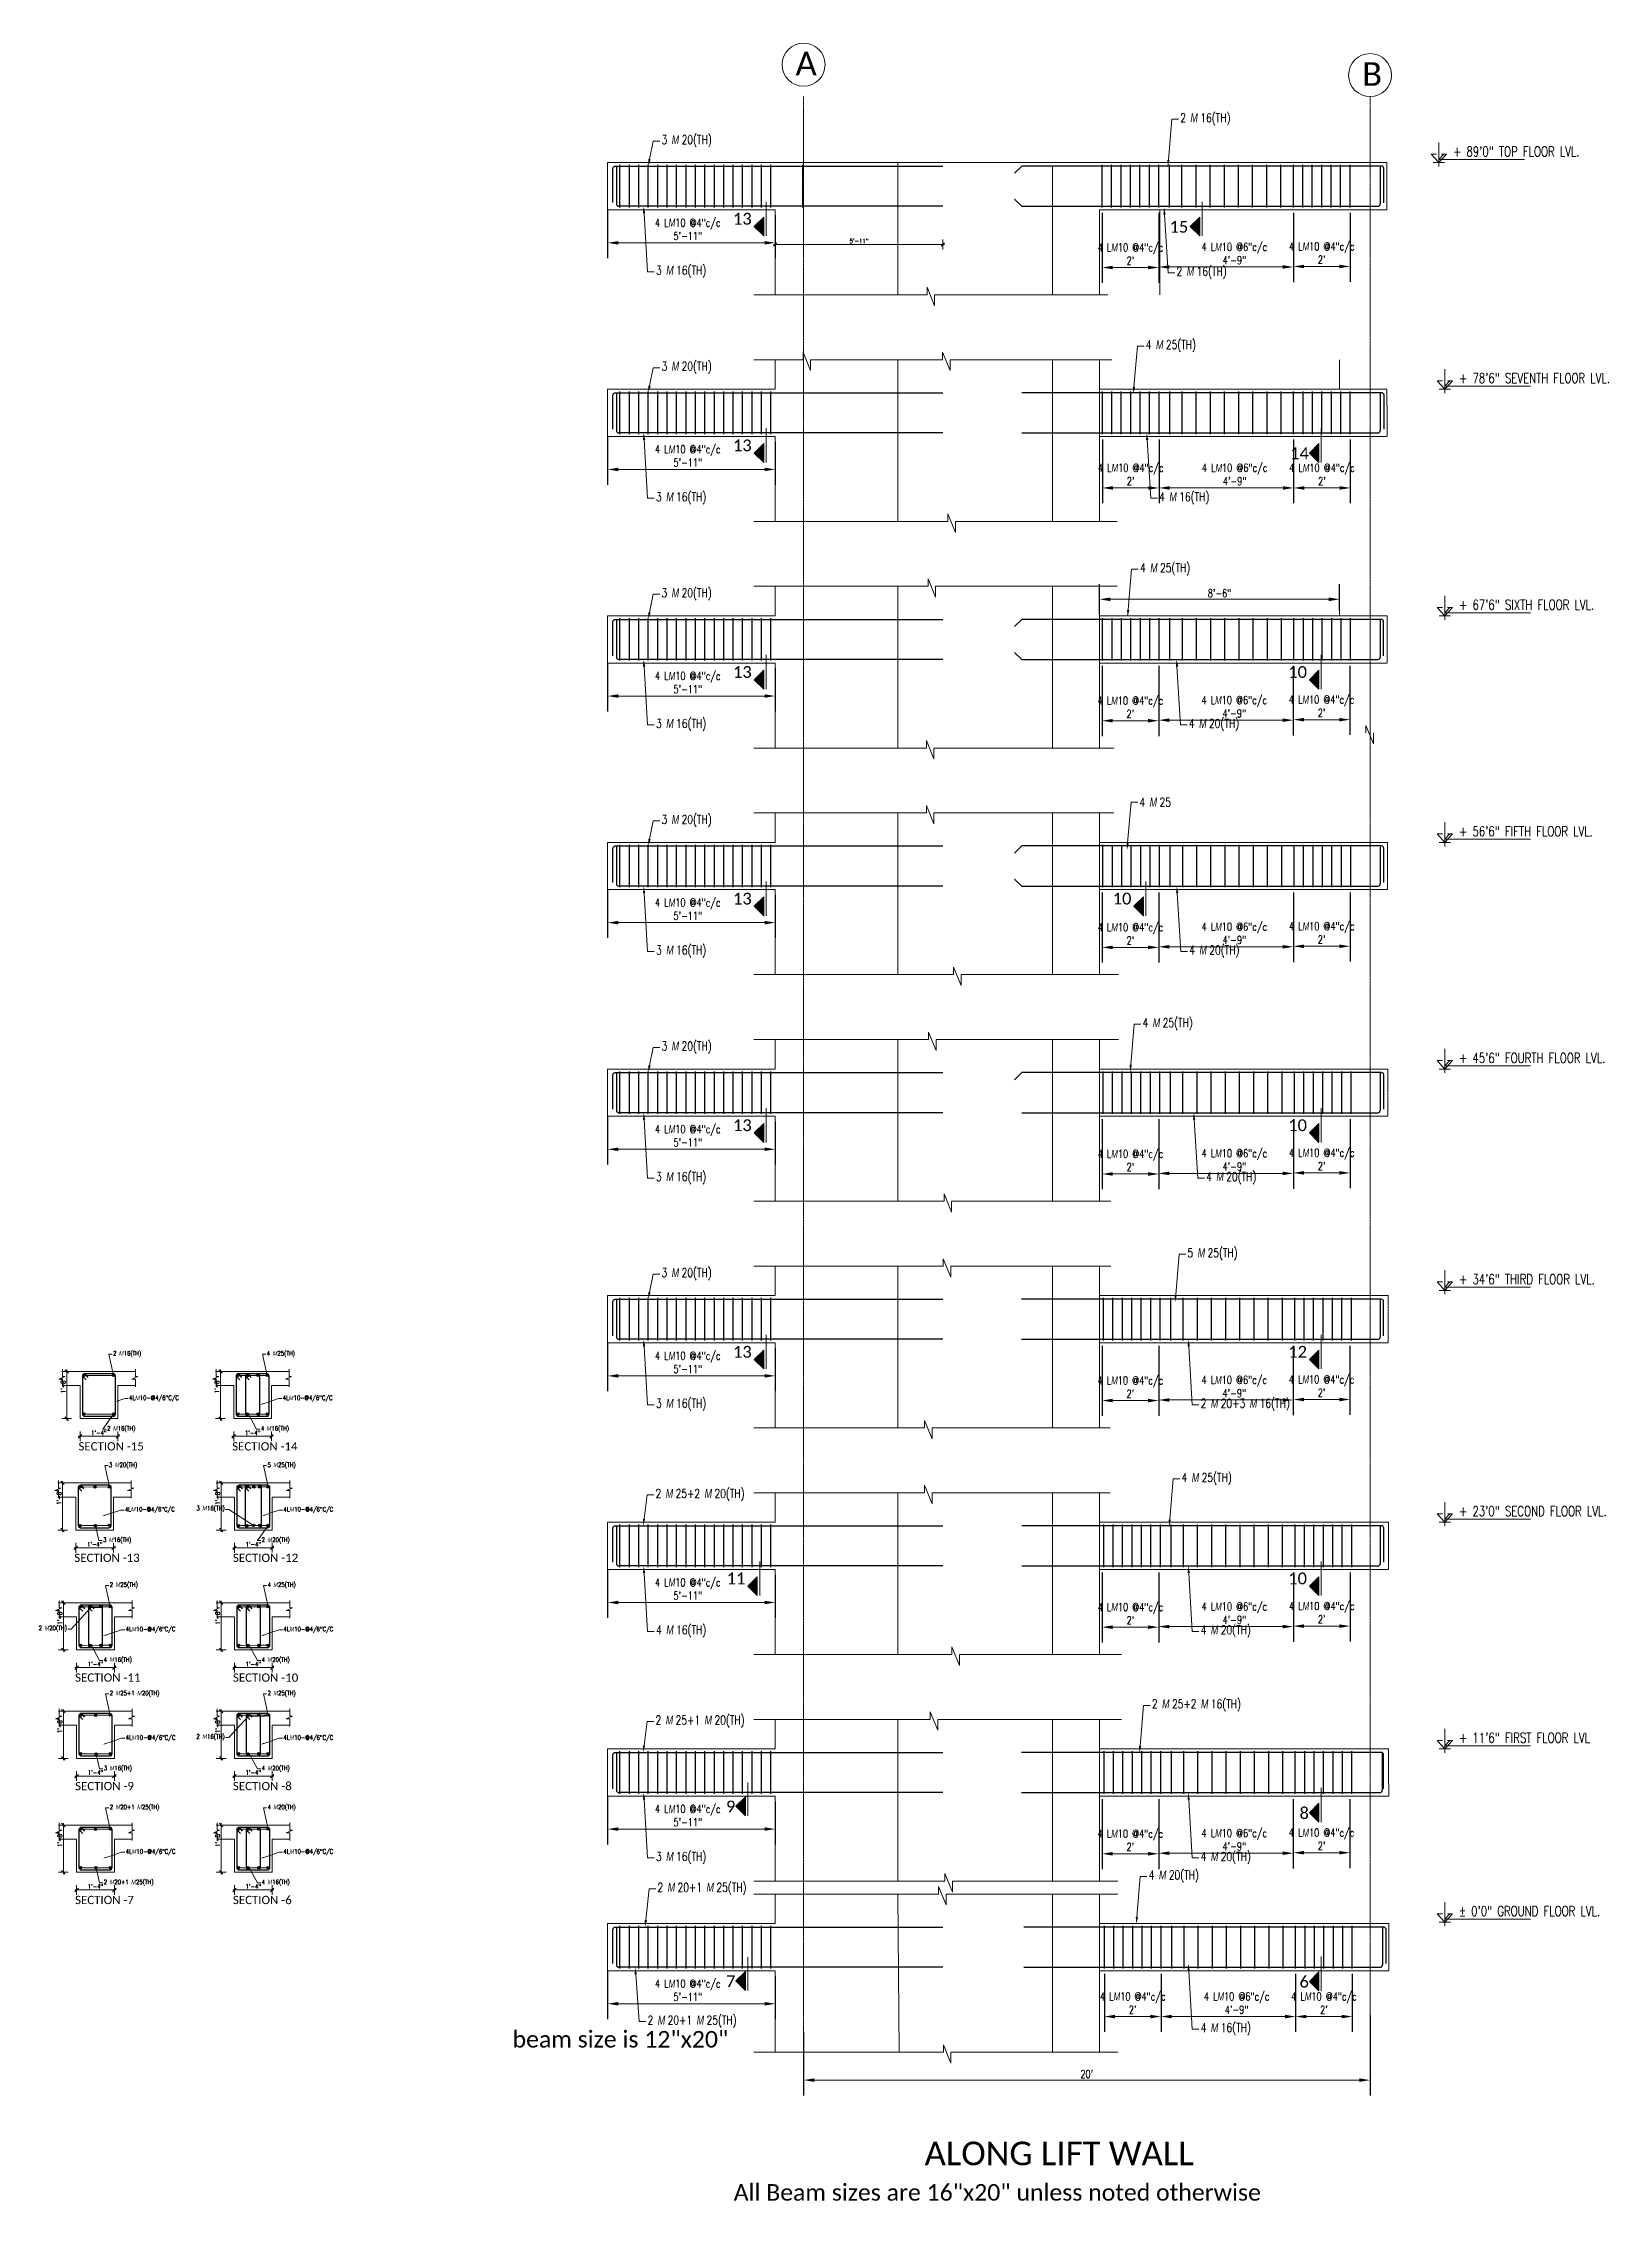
# Model space of a CAD drawing. Header units: inches. Extents: x 0 to 162649, y -36601 to -26324.
# Drawn here: x 159535 to 160198, y -34877 to -33963 of the extents above; entities that cross this region are included whole.
import ezdxf
from ezdxf import colors
from ezdxf.entities.mleader import LeaderData, LeaderLine
from ezdxf.math import Vec2, Vec3

# ---------------------------------------------------------------- set-up
doc = ezdxf.new("R2010")
doc.units = ezdxf.units.IN
doc.header["$MEASUREMENT"] = 0
doc.linetypes.add('CENTER2', pattern=[1.125, 0.75, -0.125, 0.125, -0.125])
for name, color, linetype, lineweight in [('Cen', 9, 'CENTER2', 5), ('Dim', 1, 'Continuous', 13), ('dimention', 1, 'Continuous', 13), ('hatch', 252, 'Continuous', 0), ('OL_AR_Text', 140, 'Continuous', 5), ('Rein', 3, 'Continuous', 30), ('Stirrups', 191, 'Continuous', 25), ('Tag', 6, 'Continuous', 13), ('TEXT', 7, 'Continuous', 9)]:
    doc.layers.add(name, color=color, linetype=linetype, lineweight=lineweight)
doc.styles.add('1-8 Annotative Text', font='calibri.ttf', dxfattribs={"height": 0.125})
doc.styles.add('DIM', font='simplex.shx', dxfattribs={"width": 0.75})
doc.styles.add('rmtext', font='romans.shx', dxfattribs={"width": 0.8})
doc.styles.add('T', font='romans.shx', dxfattribs={"width": 0.75, "height": 3})
doc.dimstyles.new('DIM-24', dxfattribs={"dimscale": 24, "dimtxt": 0.078125, "dimasz": 0.0625, "dimexe": 0.0625, "dimexo": 0.015625, "dimgap": 0.015625, "dimtad": 1, "dimdec": 1, "dimzin": 3, "dimdsep": 46, "dimlunit": 4, "dimtxsty": 'rmtext', "dimblk": 'OBLIQUE', "dimcen": 0.09375, "dimdle": 0.03125, "dimclrd": 1, "dimclre": 1, "dimclrt": 2, "dimadec": 0, "dimazin": 0, "dimtfac": 0.75, "dimtdec": 1, "dimtix": 1, "dimtmove": 0, "dimatfit": 3, "dimfxl": 0.0625, "dimfxlon": 1, "dimfrac": 1, "dimtolj": 1, "dimtzin": 0, "dimlwd": -1, "dimlwe": 5, "dimarcsym": 0})
doc.dimstyles.get("Standard").update_dxf_attribs({"dimscale": 36, "dimtxt": 0.09375, "dimasz": 0.125, "dimexe": 0.18, "dimexo": 0.0625, "dimgap": 0.015625, "dimtad": 1, "dimdec": 0, "dimzin": 0, "dimdsep": 46, "dimlunit": 4, "dimtxsty": 'DIM', "dimcen": 0.09, "dimadec": 0, "dimazin": 0, "dimtfac": 0.75, "dimtdec": 0, "dimtmove": 0, "dimatfit": 3, "dimfxl": 1, "dimtolj": 1, "dimtzin": 0, "dimlwd": 9, "dimarcsym": 0})

msp = doc.modelspace()

# ---------------------------------------------------------------- texts
at = {"layer": 'OL_AR_Text', "char_height": 10, "attachment_point": 1, "style": '1-8 Annotative Text'}
for s, insert in [('A', (159853.46, -33966.99)), ('B', (160093.46, -33971.43))]:
    msp.add_mtext_dynamic_manual_height_columns(s, width=432.2308, gutter_width=60, heights=[0], dxfattribs=dict(at, insert=insert))
at = {"layer": 'OL_AR_Text', "attachment_point": 1, "style": '1-8 Annotative Text'}
for s, insert, char_height, width in [('13', (159827, -34035.25), 5, 3.8192065e-317), ('15', (160011.93, -34038.64), 5, 3.8192065e-317), ('13', (159827, -34131.25), 5, 3.8192065e-317), ('14', (160063.02, -34134.64), 5, 3.8192065e-317), ('13', (159827.01, -34227.25), 5, 3.8192065e-317), ('10', (160062.22, -34227.25), 5, 3.8192065e-317), ('13', (159827.01, -34323.25), 5, 3.8192065e-317), ('10', (159987.85, -34323.24), 5, 3.8192065e-317), ('13', (159827.01, -34419.25), 5, 3.8192065e-317), ('10', (160062.22, -34419.25), 5, 3.8192065e-317), ('13', (159827.01, -34515.25), 5, 3.8192065e-317), ('12', (160062.22, -34515.25), 5, 3.8192065e-317), ('SECTION -15', (159549.72, -34556.04), 3.5, 2.6734445e-317), ('SECTION -14', (159614.83, -34556.04), 3.5, 2.6734445e-317), ('SECTION -13', (159547.98, -34603.26), 3.5, 2.6734445e-317), ('SECTION -12', (159615.15, -34603.26), 3.5, 2.6734445e-317), ('11', (159824.32, -34611.25), 5, 3.8192065e-317), ('10', (160062.22, -34611.25), 5, 3.8192065e-317), ('SECTION -11', (159548.29, -34654.01), 3.5, 2.6734445e-317), ('SECTION -10', (159615.15, -34654.01), 3.5, 2.6734445e-317), ('SECTION -9', (159548.29, -34699.96), 3.5, 2.6734445e-317), ('SECTION -8', (159615.15, -34699.96), 3.5, 2.6734445e-317), ('9', (159824.03, -34707.89), 5, 3.8192065e-317), ('8', (160066.98, -34710.64), 5, 3.8192065e-317), ('SECTION -7', (159548.29, -34748.22), 3.5, 2.6734445e-317), ('SECTION -6', (159615.15, -34748.22), 3.5, 2.6734445e-317), ('7', (159824.03, -34781.89), 5, 3.8192065e-317), ('6', (160066.98, -34782.09), 5, 3.8192065e-317), ('ALONG LIFT WALL', (159908.13, -34852.33), 10, 7.638413e-317)]:
    msp.add_mtext(s, dxfattribs=dict(at, insert=insert, char_height=char_height, width=width))
at = {"layer": 'OL_AR_Text', "char_height": 7, "attachment_point": 1, "style": '1-8 Annotative Text'}
for s, insert in [('beam size is 12"x20"', (159733.62, -34805.47)), ('All Beam sizes are 16"x20" unless noted otherwise', (159827.27, -34870.35))]:
    msp.add_mtext(s, dxfattribs=dict(at, insert=insert))

# ---------------------------------------------------------------- blocks, each defined once
blk = doc.blocks.new('_Oblique')
for p, q in [((-0.49, -0.49), (0.49, 0.49)), ((0, -1.37), (0, 1.38))]:
    blk.add_line(p, q)
blk = doc.blocks.new('*D531')
at = {"layer": 'Defpoints', "color": 0, "transparency": 16777216}
for p in [(159615.79, -34738.23), (159631.79, -34738.23), (159631.79, -34745.74)]:
    blk.add_point(p, dxfattribs=at)
at = {"layer": 'Dim', "color": 1, "transparency": 16777216}
blk.add_line((159615.04, -34745.74), (159632.54, -34745.74), dxfattribs=at)
at = {"layer": 'Dim', "color": 1, "lineweight": 5, "transparency": 16777216}
for p, q in [((159615.79, -34744.24), (159615.79, -34747.24)), ((159631.79, -34744.24), (159631.79, -34747.24))]:
    blk.add_line(p, q, dxfattribs=at)
at = {"layer": 'Dim', "color": 1, "transparency": 16777216, "xscale": 1.5, "yscale": 1.5, "zscale": 1.5, "rotation": 180}
blk.add_blockref('_Oblique', (159615.79, -34745.74), dxfattribs=at)
at = {"layer": 'Dim', "color": 1, "transparency": 16777216, "xscale": 1.5, "yscale": 1.5, "zscale": 1.5}
blk.add_blockref('_Oblique', (159631.79, -34745.74), dxfattribs=at)
at = {"layer": 'Dim', "color": 2, "transparency": 16777216, "insert": (159623.79, -34744.24), "char_height": 1.875, "attachment_point": 5, "style": 'rmtext'}
blk.add_mtext('\\A1;1\'-4"', dxfattribs=at)
blk = doc.blocks.new('*D532')
at = {"layer": 'Defpoints', "color": 0, "transparency": 16777216}
for p in [(159610.16, -34718.23), (159615.79, -34718.23), (159615.79, -34738.23)]:
    blk.add_point(p, dxfattribs=at)
at = {"layer": 'Dim', "color": 1, "lineweight": 5, "transparency": 16777216}
for p, q in [((159611.66, -34718.23), (159608.66, -34718.23)), ((159611.66, -34738.23), (159608.66, -34738.23))]:
    blk.add_line(p, q, dxfattribs=at)
at = {"layer": 'Dim', "color": 1, "transparency": 16777216}
blk.add_line((159610.16, -34738.98), (159610.16, -34717.48), dxfattribs=at)
at = {"layer": 'Dim', "color": 1, "transparency": 16777216, "xscale": 1.5, "yscale": 1.5, "zscale": 1.5}
for p, rotation in [((159610.16, -34718.23), 90), ((159610.16, -34738.23), 270)]:
    blk.add_blockref('_Oblique', p, dxfattribs=dict(at, rotation=rotation))
at = {"layer": 'Dim', "color": 2, "transparency": 16777216, "insert": (159608.67, -34724.23), "char_height": 1.875, "attachment_point": 5, "rotation": 90, "style": 'rmtext'}
blk.add_mtext('\\A1;1\'-8"', dxfattribs=at)
blk = doc.blocks.new('*D533')
at = {"layer": 'Defpoints', "color": 0, "transparency": 16777216}
for p in [(159548.94, -34738.23), (159564.94, -34738.23), (159564.94, -34745.74)]:
    blk.add_point(p, dxfattribs=at)
at = {"layer": 'Dim', "color": 1, "transparency": 16777216}
blk.add_line((159548.19, -34745.74), (159565.69, -34745.74), dxfattribs=at)
at = {"layer": 'Dim', "color": 1, "lineweight": 5, "transparency": 16777216}
for p, q in [((159548.94, -34744.24), (159548.94, -34747.24)), ((159564.94, -34744.24), (159564.94, -34747.24))]:
    blk.add_line(p, q, dxfattribs=at)
at = {"layer": 'Dim', "color": 1, "transparency": 16777216, "xscale": 1.5, "yscale": 1.5, "zscale": 1.5, "rotation": 180}
blk.add_blockref('_Oblique', (159548.94, -34745.74), dxfattribs=at)
at = {"layer": 'Dim', "color": 1, "transparency": 16777216, "xscale": 1.5, "yscale": 1.5, "zscale": 1.5}
blk.add_blockref('_Oblique', (159564.94, -34745.74), dxfattribs=at)
at = {"layer": 'Dim', "color": 2, "transparency": 16777216, "insert": (159556.94, -34744.24), "char_height": 1.875, "attachment_point": 5, "style": 'rmtext'}
blk.add_mtext('\\A1;1\'-4"', dxfattribs=at)
blk = doc.blocks.new('*D534')
at = {"layer": 'Defpoints', "color": 0, "transparency": 16777216}
for p in [(159543.31, -34718.23), (159548.94, -34718.23), (159548.94, -34738.23)]:
    blk.add_point(p, dxfattribs=at)
at = {"layer": 'Dim', "color": 1, "lineweight": 5, "transparency": 16777216}
for p, q in [((159544.81, -34718.23), (159541.81, -34718.23)), ((159544.81, -34738.23), (159541.81, -34738.23))]:
    blk.add_line(p, q, dxfattribs=at)
at = {"layer": 'Dim', "color": 1, "transparency": 16777216}
blk.add_line((159543.31, -34738.98), (159543.31, -34717.48), dxfattribs=at)
at = {"layer": 'Dim', "color": 1, "transparency": 16777216, "xscale": 1.5, "yscale": 1.5, "zscale": 1.5}
for p, rotation in [((159543.31, -34718.23), 90), ((159543.31, -34738.23), 270)]:
    blk.add_blockref('_Oblique', p, dxfattribs=dict(at, rotation=rotation))
at = {"layer": 'Dim', "color": 2, "transparency": 16777216, "insert": (159541.82, -34724.23), "char_height": 1.875, "attachment_point": 5, "rotation": 90, "style": 'rmtext'}
blk.add_mtext('\\A1;1\'-8"', dxfattribs=at)
blk = doc.blocks.new('*D535')
at = {"layer": 'Defpoints', "color": 0, "transparency": 16777216}
for p in [(159615.79, -34689.97), (159631.79, -34689.97), (159631.79, -34697.48)]:
    blk.add_point(p, dxfattribs=at)
at = {"layer": 'Dim', "color": 1, "transparency": 16777216}
blk.add_line((159615.04, -34697.48), (159632.54, -34697.48), dxfattribs=at)
at = {"layer": 'Dim', "color": 1, "lineweight": 5, "transparency": 16777216}
for p, q in [((159615.79, -34695.98), (159615.79, -34698.98)), ((159631.79, -34695.98), (159631.79, -34698.98))]:
    blk.add_line(p, q, dxfattribs=at)
at = {"layer": 'Dim', "color": 1, "transparency": 16777216, "xscale": 1.5, "yscale": 1.5, "zscale": 1.5, "rotation": 180}
blk.add_blockref('_Oblique', (159615.79, -34697.48), dxfattribs=at)
at = {"layer": 'Dim', "color": 1, "transparency": 16777216, "xscale": 1.5, "yscale": 1.5, "zscale": 1.5}
blk.add_blockref('_Oblique', (159631.79, -34697.48), dxfattribs=at)
at = {"layer": 'Dim', "color": 2, "transparency": 16777216, "insert": (159623.79, -34695.98), "char_height": 1.875, "attachment_point": 5, "style": 'rmtext'}
blk.add_mtext('\\A1;1\'-4"', dxfattribs=at)
blk = doc.blocks.new('*D536')
at = {"layer": 'Defpoints', "color": 0, "transparency": 16777216}
for p in [(159610.16, -34669.97), (159615.79, -34669.97), (159615.79, -34689.97)]:
    blk.add_point(p, dxfattribs=at)
at = {"layer": 'Dim', "color": 1, "lineweight": 5, "transparency": 16777216}
for p, q in [((159611.66, -34669.97), (159608.66, -34669.97)), ((159611.66, -34689.97), (159608.66, -34689.97))]:
    blk.add_line(p, q, dxfattribs=at)
at = {"layer": 'Dim', "color": 1, "transparency": 16777216}
blk.add_line((159610.16, -34690.72), (159610.16, -34669.22), dxfattribs=at)
at = {"layer": 'Dim', "color": 1, "transparency": 16777216, "xscale": 1.5, "yscale": 1.5, "zscale": 1.5}
for p, rotation in [((159610.16, -34669.97), 90), ((159610.16, -34689.97), 270)]:
    blk.add_blockref('_Oblique', p, dxfattribs=dict(at, rotation=rotation))
at = {"layer": 'Dim', "color": 2, "transparency": 16777216, "insert": (159608.67, -34675.97), "char_height": 1.875, "attachment_point": 5, "rotation": 90, "style": 'rmtext'}
blk.add_mtext('\\A1;1\'-8"', dxfattribs=at)
blk = doc.blocks.new('*D537')
at = {"layer": 'Defpoints', "color": 0, "transparency": 16777216}
for p in [(159548.94, -34644.02), (159564.94, -34644.02), (159564.94, -34651.53)]:
    blk.add_point(p, dxfattribs=at)
at = {"layer": 'Dim', "color": 1, "transparency": 16777216}
blk.add_line((159548.19, -34651.53), (159565.69, -34651.53), dxfattribs=at)
at = {"layer": 'Dim', "color": 1, "lineweight": 5, "transparency": 16777216}
for p, q in [((159548.94, -34650.03), (159548.94, -34653.03)), ((159564.94, -34650.03), (159564.94, -34653.03))]:
    blk.add_line(p, q, dxfattribs=at)
at = {"layer": 'Dim', "color": 1, "transparency": 16777216, "xscale": 1.5, "yscale": 1.5, "zscale": 1.5, "rotation": 180}
blk.add_blockref('_Oblique', (159548.94, -34651.53), dxfattribs=at)
at = {"layer": 'Dim', "color": 1, "transparency": 16777216, "xscale": 1.5, "yscale": 1.5, "zscale": 1.5}
blk.add_blockref('_Oblique', (159564.94, -34651.53), dxfattribs=at)
at = {"layer": 'Dim', "color": 2, "transparency": 16777216, "insert": (159556.94, -34650.03), "char_height": 1.875, "attachment_point": 5, "style": 'rmtext'}
blk.add_mtext('\\A1;1\'-4"', dxfattribs=at)
blk = doc.blocks.new('*D538')
at = {"layer": 'Defpoints', "color": 0, "transparency": 16777216}
for p in [(159543.31, -34624.02), (159548.94, -34624.02), (159548.94, -34644.02)]:
    blk.add_point(p, dxfattribs=at)
at = {"layer": 'Dim', "color": 1, "lineweight": 5, "transparency": 16777216}
for p, q in [((159544.81, -34624.02), (159541.81, -34624.02)), ((159544.81, -34644.02), (159541.81, -34644.02))]:
    blk.add_line(p, q, dxfattribs=at)
at = {"layer": 'Dim', "color": 1, "transparency": 16777216}
blk.add_line((159543.31, -34644.77), (159543.31, -34623.27), dxfattribs=at)
at = {"layer": 'Dim', "color": 1, "transparency": 16777216, "xscale": 1.5, "yscale": 1.5, "zscale": 1.5}
for p, rotation in [((159543.31, -34624.02), 90), ((159543.31, -34644.02), 270)]:
    blk.add_blockref('_Oblique', p, dxfattribs=dict(at, rotation=rotation))
at = {"layer": 'Dim', "color": 2, "transparency": 16777216, "insert": (159541.82, -34630.02), "char_height": 1.875, "attachment_point": 5, "rotation": 90, "style": 'rmtext'}
blk.add_mtext('\\A1;1\'-8"', dxfattribs=at)
blk = doc.blocks.new('*D539')
at = {"layer": 'Defpoints', "color": 0, "transparency": 16777216}
for p in [(159548.94, -34689.97), (159564.94, -34689.97), (159564.94, -34697.48)]:
    blk.add_point(p, dxfattribs=at)
at = {"layer": 'Dim', "color": 1, "transparency": 16777216}
blk.add_line((159548.19, -34697.48), (159565.69, -34697.48), dxfattribs=at)
at = {"layer": 'Dim', "color": 1, "lineweight": 5, "transparency": 16777216}
for p, q in [((159548.94, -34695.98), (159548.94, -34698.98)), ((159564.94, -34695.98), (159564.94, -34698.98))]:
    blk.add_line(p, q, dxfattribs=at)
at = {"layer": 'Dim', "color": 1, "transparency": 16777216, "xscale": 1.5, "yscale": 1.5, "zscale": 1.5, "rotation": 180}
blk.add_blockref('_Oblique', (159548.94, -34697.48), dxfattribs=at)
at = {"layer": 'Dim', "color": 1, "transparency": 16777216, "xscale": 1.5, "yscale": 1.5, "zscale": 1.5}
blk.add_blockref('_Oblique', (159564.94, -34697.48), dxfattribs=at)
at = {"layer": 'Dim', "color": 2, "transparency": 16777216, "insert": (159556.94, -34695.98), "char_height": 1.875, "attachment_point": 5, "style": 'rmtext'}
blk.add_mtext('\\A1;1\'-4"', dxfattribs=at)
blk = doc.blocks.new('*D540')
at = {"layer": 'Defpoints', "color": 0, "transparency": 16777216}
for p in [(159543.31, -34669.97), (159548.94, -34669.97), (159548.94, -34689.97)]:
    blk.add_point(p, dxfattribs=at)
at = {"layer": 'Dim', "color": 1, "lineweight": 5, "transparency": 16777216}
for p, q in [((159544.81, -34669.97), (159541.81, -34669.97)), ((159544.81, -34689.97), (159541.81, -34689.97))]:
    blk.add_line(p, q, dxfattribs=at)
at = {"layer": 'Dim', "color": 1, "transparency": 16777216}
blk.add_line((159543.31, -34690.72), (159543.31, -34669.22), dxfattribs=at)
at = {"layer": 'Dim', "color": 1, "transparency": 16777216, "xscale": 1.5, "yscale": 1.5, "zscale": 1.5}
for p, rotation in [((159543.31, -34669.97), 90), ((159543.31, -34689.97), 270)]:
    blk.add_blockref('_Oblique', p, dxfattribs=dict(at, rotation=rotation))
at = {"layer": 'Dim', "color": 2, "transparency": 16777216, "insert": (159541.82, -34675.97), "char_height": 1.875, "attachment_point": 5, "rotation": 90, "style": 'rmtext'}
blk.add_mtext('\\A1;1\'-8"', dxfattribs=at)
blk = doc.blocks.new('*D541')
at = {"layer": 'Defpoints', "color": 0, "transparency": 16777216}
for p in [(159615.79, -34644.02), (159631.79, -34644.02), (159631.79, -34651.53)]:
    blk.add_point(p, dxfattribs=at)
at = {"layer": 'Dim', "color": 1, "transparency": 16777216}
blk.add_line((159615.04, -34651.53), (159632.54, -34651.53), dxfattribs=at)
at = {"layer": 'Dim', "color": 1, "lineweight": 5, "transparency": 16777216}
for p, q in [((159615.79, -34650.03), (159615.79, -34653.03)), ((159631.79, -34650.03), (159631.79, -34653.03))]:
    blk.add_line(p, q, dxfattribs=at)
at = {"layer": 'Dim', "color": 1, "transparency": 16777216, "xscale": 1.5, "yscale": 1.5, "zscale": 1.5, "rotation": 180}
blk.add_blockref('_Oblique', (159615.79, -34651.53), dxfattribs=at)
at = {"layer": 'Dim', "color": 1, "transparency": 16777216, "xscale": 1.5, "yscale": 1.5, "zscale": 1.5}
blk.add_blockref('_Oblique', (159631.79, -34651.53), dxfattribs=at)
at = {"layer": 'Dim', "color": 2, "transparency": 16777216, "insert": (159623.79, -34650.03), "char_height": 1.875, "attachment_point": 5, "style": 'rmtext'}
blk.add_mtext('\\A1;1\'-4"', dxfattribs=at)
blk = doc.blocks.new('*D542')
at = {"layer": 'Defpoints', "color": 0, "transparency": 16777216}
for p in [(159610.16, -34624.02), (159615.79, -34624.02), (159615.79, -34644.02)]:
    blk.add_point(p, dxfattribs=at)
at = {"layer": 'Dim', "color": 1, "lineweight": 5, "transparency": 16777216}
for p, q in [((159611.66, -34624.02), (159608.66, -34624.02)), ((159611.66, -34644.02), (159608.66, -34644.02))]:
    blk.add_line(p, q, dxfattribs=at)
at = {"layer": 'Dim', "color": 1, "transparency": 16777216}
blk.add_line((159610.16, -34644.77), (159610.16, -34623.27), dxfattribs=at)
at = {"layer": 'Dim', "color": 1, "transparency": 16777216, "xscale": 1.5, "yscale": 1.5, "zscale": 1.5}
for p, rotation in [((159610.16, -34624.02), 90), ((159610.16, -34644.02), 270)]:
    blk.add_blockref('_Oblique', p, dxfattribs=dict(at, rotation=rotation))
at = {"layer": 'Dim', "color": 2, "transparency": 16777216, "insert": (159608.67, -34630.02), "char_height": 1.875, "attachment_point": 5, "rotation": 90, "style": 'rmtext'}
blk.add_mtext('\\A1;1\'-8"', dxfattribs=at)
blk = doc.blocks.new('*D543')
at = {"layer": 'Defpoints', "color": 0, "transparency": 16777216}
for p in [(159615.79, -34593.26), (159631.79, -34593.26), (159631.79, -34600.77)]:
    blk.add_point(p, dxfattribs=at)
at = {"layer": 'Dim', "color": 1, "transparency": 16777216}
blk.add_line((159615.04, -34600.77), (159632.54, -34600.77), dxfattribs=at)
at = {"layer": 'Dim', "color": 1, "lineweight": 5, "transparency": 16777216}
for p, q in [((159615.79, -34599.27), (159615.79, -34602.27)), ((159631.79, -34599.27), (159631.79, -34602.27))]:
    blk.add_line(p, q, dxfattribs=at)
at = {"layer": 'Dim', "color": 1, "transparency": 16777216, "xscale": 1.5, "yscale": 1.5, "zscale": 1.5, "rotation": 180}
blk.add_blockref('_Oblique', (159615.79, -34600.77), dxfattribs=at)
at = {"layer": 'Dim', "color": 1, "transparency": 16777216, "xscale": 1.5, "yscale": 1.5, "zscale": 1.5}
blk.add_blockref('_Oblique', (159631.79, -34600.77), dxfattribs=at)
at = {"layer": 'Dim', "color": 2, "transparency": 16777216, "insert": (159623.79, -34599.28), "char_height": 1.875, "attachment_point": 5, "style": 'rmtext'}
blk.add_mtext('\\A1;1\'-4"', dxfattribs=at)
blk = doc.blocks.new('*D544')
at = {"layer": 'Defpoints', "color": 0, "transparency": 16777216}
for p in [(159610.16, -34573.26), (159615.79, -34573.26), (159615.79, -34593.26)]:
    blk.add_point(p, dxfattribs=at)
at = {"layer": 'Dim', "color": 1, "lineweight": 5, "transparency": 16777216}
for p, q in [((159611.66, -34573.26), (159608.66, -34573.26)), ((159611.66, -34593.26), (159608.66, -34593.26))]:
    blk.add_line(p, q, dxfattribs=at)
at = {"layer": 'Dim', "color": 1, "transparency": 16777216}
blk.add_line((159610.16, -34594.01), (159610.16, -34572.51), dxfattribs=at)
at = {"layer": 'Dim', "color": 1, "transparency": 16777216, "xscale": 1.5, "yscale": 1.5, "zscale": 1.5}
for p, rotation in [((159610.16, -34573.26), 90), ((159610.16, -34593.26), 270)]:
    blk.add_blockref('_Oblique', p, dxfattribs=dict(at, rotation=rotation))
at = {"layer": 'Dim', "color": 2, "transparency": 16777216, "insert": (159608.67, -34579.26), "char_height": 1.875, "attachment_point": 5, "rotation": 90, "style": 'rmtext'}
blk.add_mtext('\\A1;1\'-8"', dxfattribs=at)
blk = doc.blocks.new('*D545')
at = {"layer": 'Defpoints', "color": 0, "transparency": 16777216}
for p in [(159550.37, -34546.05), (159566.37, -34546.05), (159566.37, -34553.55)]:
    blk.add_point(p, dxfattribs=at)
at = {"layer": 'Dim', "color": 1, "transparency": 16777216}
blk.add_line((159549.62, -34553.55), (159567.12, -34553.55), dxfattribs=at)
at = {"layer": 'Dim', "color": 1, "lineweight": 5, "transparency": 16777216}
for p, q in [((159550.37, -34552.05), (159550.37, -34555.05)), ((159566.37, -34552.05), (159566.37, -34555.05))]:
    blk.add_line(p, q, dxfattribs=at)
at = {"layer": 'Dim', "color": 1, "transparency": 16777216, "xscale": 1.5, "yscale": 1.5, "zscale": 1.5, "rotation": 180}
blk.add_blockref('_Oblique', (159550.37, -34553.55), dxfattribs=at)
at = {"layer": 'Dim', "color": 1, "transparency": 16777216, "xscale": 1.5, "yscale": 1.5, "zscale": 1.5}
blk.add_blockref('_Oblique', (159566.37, -34553.55), dxfattribs=at)
at = {"layer": 'Dim', "color": 2, "transparency": 16777216, "insert": (159558.37, -34552.06), "char_height": 1.875, "attachment_point": 5, "style": 'rmtext'}
blk.add_mtext('\\A1;1\'-4"', dxfattribs=at)
blk = doc.blocks.new('*D546')
at = {"layer": 'Defpoints', "color": 0, "transparency": 16777216}
for p in [(159544.74, -34526.05), (159550.37, -34526.05), (159550.37, -34546.05)]:
    blk.add_point(p, dxfattribs=at)
at = {"layer": 'Dim', "color": 1, "lineweight": 5, "transparency": 16777216}
for p, q in [((159546.24, -34526.05), (159543.24, -34526.05)), ((159546.24, -34546.05), (159543.24, -34546.05))]:
    blk.add_line(p, q, dxfattribs=at)
at = {"layer": 'Dim', "color": 1, "transparency": 16777216}
blk.add_line((159544.74, -34546.8), (159544.74, -34525.3), dxfattribs=at)
at = {"layer": 'Dim', "color": 1, "transparency": 16777216, "xscale": 1.5, "yscale": 1.5, "zscale": 1.5}
for p, rotation in [((159544.74, -34526.05), 90), ((159544.74, -34546.05), 270)]:
    blk.add_blockref('_Oblique', p, dxfattribs=dict(at, rotation=rotation))
at = {"layer": 'Dim', "color": 2, "transparency": 16777216, "insert": (159543.25, -34532.05), "char_height": 1.875, "attachment_point": 5, "rotation": 90, "style": 'rmtext'}
blk.add_mtext('\\A1;1\'-8"', dxfattribs=at)
blk = doc.blocks.new('*D547')
at = {"layer": 'Defpoints', "color": 0, "transparency": 16777216}
for p in [(159548.62, -34593.26), (159564.62, -34593.26), (159564.62, -34600.77)]:
    blk.add_point(p, dxfattribs=at)
at = {"layer": 'Dim', "color": 1, "transparency": 16777216}
blk.add_line((159547.87, -34600.77), (159565.37, -34600.77), dxfattribs=at)
at = {"layer": 'Dim', "color": 1, "lineweight": 5, "transparency": 16777216}
for p, q in [((159548.62, -34599.27), (159548.62, -34602.27)), ((159564.62, -34599.27), (159564.62, -34602.27))]:
    blk.add_line(p, q, dxfattribs=at)
at = {"layer": 'Dim', "color": 1, "transparency": 16777216, "xscale": 1.5, "yscale": 1.5, "zscale": 1.5, "rotation": 180}
blk.add_blockref('_Oblique', (159548.62, -34600.77), dxfattribs=at)
at = {"layer": 'Dim', "color": 1, "transparency": 16777216, "xscale": 1.5, "yscale": 1.5, "zscale": 1.5}
blk.add_blockref('_Oblique', (159564.62, -34600.77), dxfattribs=at)
at = {"layer": 'Dim', "color": 2, "transparency": 16777216, "insert": (159556.62, -34599.28), "char_height": 1.875, "attachment_point": 5, "style": 'rmtext'}
blk.add_mtext('\\A1;1\'-4"', dxfattribs=at)
blk = doc.blocks.new('*D548')
at = {"layer": 'Defpoints', "color": 0, "transparency": 16777216}
for p in [(159542.99, -34573.26), (159548.62, -34573.26), (159548.62, -34593.26)]:
    blk.add_point(p, dxfattribs=at)
at = {"layer": 'Dim', "color": 1, "lineweight": 5, "transparency": 16777216}
for p, q in [((159544.49, -34573.26), (159541.49, -34573.26)), ((159544.49, -34593.26), (159541.49, -34593.26))]:
    blk.add_line(p, q, dxfattribs=at)
at = {"layer": 'Dim', "color": 1, "transparency": 16777216}
blk.add_line((159542.99, -34594.01), (159542.99, -34572.51), dxfattribs=at)
at = {"layer": 'Dim', "color": 1, "transparency": 16777216, "xscale": 1.5, "yscale": 1.5, "zscale": 1.5}
for p, rotation in [((159542.99, -34573.26), 90), ((159542.99, -34593.26), 270)]:
    blk.add_blockref('_Oblique', p, dxfattribs=dict(at, rotation=rotation))
at = {"layer": 'Dim', "color": 2, "transparency": 16777216, "insert": (159541.5, -34579.26), "char_height": 1.875, "attachment_point": 5, "rotation": 90, "style": 'rmtext'}
blk.add_mtext('\\A1;1\'-8"', dxfattribs=at)
blk = doc.blocks.new('*D549')
at = {"layer": 'Defpoints', "color": 0, "transparency": 16777216}
for p in [(159615.48, -34546.05), (159631.48, -34546.05), (159631.48, -34553.55)]:
    blk.add_point(p, dxfattribs=at)
at = {"layer": 'Dim', "color": 1, "transparency": 16777216}
blk.add_line((159614.73, -34553.55), (159632.23, -34553.55), dxfattribs=at)
at = {"layer": 'Dim', "color": 1, "lineweight": 5, "transparency": 16777216}
for p, q in [((159615.48, -34552.05), (159615.48, -34555.05)), ((159631.48, -34552.05), (159631.48, -34555.05))]:
    blk.add_line(p, q, dxfattribs=at)
at = {"layer": 'Dim', "color": 1, "transparency": 16777216, "xscale": 1.5, "yscale": 1.5, "zscale": 1.5, "rotation": 180}
blk.add_blockref('_Oblique', (159615.48, -34553.55), dxfattribs=at)
at = {"layer": 'Dim', "color": 1, "transparency": 16777216, "xscale": 1.5, "yscale": 1.5, "zscale": 1.5}
blk.add_blockref('_Oblique', (159631.48, -34553.55), dxfattribs=at)
at = {"layer": 'Dim', "color": 2, "transparency": 16777216, "insert": (159623.48, -34552.06), "char_height": 1.875, "attachment_point": 5, "style": 'rmtext'}
blk.add_mtext('\\A1;1\'-4"', dxfattribs=at)
blk = doc.blocks.new('*D550')
at = {"layer": 'Defpoints', "color": 0, "transparency": 16777216}
for p in [(159609.85, -34526.05), (159615.48, -34526.05), (159615.48, -34546.05)]:
    blk.add_point(p, dxfattribs=at)
at = {"layer": 'Dim', "color": 1, "lineweight": 5, "transparency": 16777216}
for p, q in [((159611.35, -34526.05), (159608.35, -34526.05)), ((159611.35, -34546.05), (159608.35, -34546.05))]:
    blk.add_line(p, q, dxfattribs=at)
at = {"layer": 'Dim', "color": 1, "transparency": 16777216}
blk.add_line((159609.85, -34546.8), (159609.85, -34525.3), dxfattribs=at)
at = {"layer": 'Dim', "color": 1, "transparency": 16777216, "xscale": 1.5, "yscale": 1.5, "zscale": 1.5}
for p, rotation in [((159609.85, -34526.05), 90), ((159609.85, -34546.05), 270)]:
    blk.add_blockref('_Oblique', p, dxfattribs=dict(at, rotation=rotation))
at = {"layer": 'Dim', "color": 2, "transparency": 16777216, "insert": (159608.36, -34532.05), "char_height": 1.875, "attachment_point": 5, "rotation": 90, "style": 'rmtext'}
blk.add_mtext('\\A1;1\'-8"', dxfattribs=at)
blk = doc.blocks.new('*D374')
at = {"layer": 'Defpoints', "color": 0, "transparency": 16777216}
for p in [(160083.87, -34198.96), (159982.29, -34207.46), (160083.87, -34205.96)]:
    blk.add_point(p, dxfattribs=at)
at = {"layer": 'dimention', "color": 0, "lineweight": -2, "transparency": 16777216}
for p, q in [((159982.29, -34205.21), (159982.29, -34192.48)), ((160083.87, -34203.71), (160083.87, -34192.48))]:
    blk.add_line(p, q, dxfattribs=at)
at = {"layer": 'dimention', "color": 0, "lineweight": 9, "transparency": 16777216}
blk.add_line((159986.79, -34198.96), (160079.37, -34198.96), dxfattribs=at)
at = {"layer": 'dimention', "color": 0, "transparency": 16777216}
for points in [[(159986.79, -34198.21), (159986.79, -34199.71), (159982.29, -34198.96)], [(160079.37, -34198.21), (160079.37, -34199.71), (160083.87, -34198.96)]]:
    blk.add_solid(points, dxfattribs=at)
at = {"layer": 'dimention', "color": 0, "transparency": 16777216, "insert": (160033.08, -34196.39), "char_height": 3.375, "attachment_point": 5, "style": 'DIM'}
blk.add_mtext('\\A1;8\'-6"', dxfattribs=at)
blk = doc.blocks.new('*D375')
at = {"layer": 'Defpoints', "color": 0, "transparency": 16777216}
for p in [(160064.37, -34032.96), (160088.37, -34032.96), (160088.37, -34057.96)]:
    blk.add_point(p, dxfattribs=at)
at = {"layer": 'dimention', "color": 0, "lineweight": -2, "transparency": 16777216}
for p, q in [((160064.37, -34035.21), (160064.37, -34064.44)), ((160088.37, -34035.21), (160088.37, -34064.44))]:
    blk.add_line(p, q, dxfattribs=at)
at = {"layer": 'dimention', "color": 0, "lineweight": 9, "transparency": 16777216}
blk.add_line((160068.87, -34057.96), (160083.87, -34057.96), dxfattribs=at)
at = {"layer": 'dimention', "color": 0, "transparency": 16777216}
for points in [[(160068.87, -34057.21), (160068.87, -34058.71), (160064.37, -34057.96)], [(160083.87, -34057.21), (160083.87, -34058.71), (160088.37, -34057.96)]]:
    blk.add_solid(points, dxfattribs=at)
at = {"layer": 'dimention', "color": 0, "transparency": 16777216, "insert": (160076.37, -34052.25), "char_height": 3.375, "attachment_point": 5, "style": 'DIM'}
blk.add_mtext('\\A1;4 L{\\A0;\\Fgothici|c0;\\W0.75;M}10 @4"c/c\\P2\'', dxfattribs=at)
blk = doc.blocks.new('*D376')
at = {"layer": 'Defpoints', "color": 0, "transparency": 16777216}
for p in [(160096.87, -34796.63), (159856.87, -34803.67), (159856.87, -34826.28)]:
    blk.add_point(p, dxfattribs=at)
at = {"layer": 'Dim', "color": 0, "lineweight": -2, "transparency": 16777216}
for p, q in [((159856.87, -34805.92), (159856.87, -34832.76)), ((160096.87, -34798.88), (160096.87, -34832.76))]:
    blk.add_line(p, q, dxfattribs=at)
at = {"layer": 'Dim', "color": 0, "lineweight": 9, "transparency": 16777216}
blk.add_line((160092.37, -34826.28), (159861.37, -34826.28), dxfattribs=at)
at = {"layer": 'Dim', "color": 0, "transparency": 16777216}
for points in [[(159861.37, -34825.53), (159861.37, -34827.03), (159856.87, -34826.28)], [(160092.37, -34825.53), (160092.37, -34827.03), (160096.87, -34826.28)]]:
    blk.add_solid(points, dxfattribs=at)
at = {"layer": 'Dim', "color": 0, "transparency": 16777216, "insert": (159976.87, -34823.71), "char_height": 3.375, "attachment_point": 5, "style": 'DIM'}
blk.add_mtext("\\A1;20'", dxfattribs=at)
blk = doc.blocks.new('*D377')
at = {"layer": 'Defpoints', "color": 0, "transparency": 16777216}
for p in [(159983.35, -34032.96), (160007.35, -34032.96), (160007.35, -34058.41)]:
    blk.add_point(p, dxfattribs=at)
at = {"layer": 'dimention', "color": 0, "lineweight": -2, "transparency": 16777216}
for p, q in [((159983.35, -34035.21), (159983.35, -34064.89)), ((160007.35, -34035.21), (160007.35, -34064.89))]:
    blk.add_line(p, q, dxfattribs=at)
at = {"layer": 'dimention', "color": 0, "lineweight": 9, "transparency": 16777216}
blk.add_line((159987.85, -34058.41), (160002.85, -34058.41), dxfattribs=at)
at = {"layer": 'dimention', "color": 0, "transparency": 16777216}
for points in [[(159987.85, -34057.66), (159987.85, -34059.16), (159983.35, -34058.41)], [(160002.85, -34057.66), (160002.85, -34059.16), (160007.35, -34058.41)]]:
    blk.add_solid(points, dxfattribs=at)
at = {"layer": 'dimention', "color": 0, "transparency": 16777216, "insert": (159995.35, -34052.7), "char_height": 3.375, "attachment_point": 5, "style": 'DIM'}
blk.add_mtext('\\A1;4 L{\\A0;\\Fgothici|c0;\\W0.75;M}10 @4"c/c\\P2\'', dxfattribs=at)
blk = doc.blocks.new('*D378')
at = {"layer": 'Defpoints', "color": 0, "transparency": 16777216}
for p in [(160007.35, -34032.96), (160064.37, -34032.96), (160064.37, -34058.17)]:
    blk.add_point(p, dxfattribs=at)
at = {"layer": 'dimention', "color": 0, "lineweight": -2, "transparency": 16777216}
for p, q in [((160007.35, -34035.21), (160007.35, -34064.65)), ((160064.37, -34035.21), (160064.37, -34064.65))]:
    blk.add_line(p, q, dxfattribs=at)
at = {"layer": 'dimention', "color": 0, "lineweight": 9, "transparency": 16777216}
blk.add_line((160011.85, -34058.17), (160059.87, -34058.17), dxfattribs=at)
at = {"layer": 'dimention', "color": 0, "transparency": 16777216}
for points in [[(160011.85, -34057.42), (160011.85, -34058.92), (160007.35, -34058.17)], [(160059.87, -34057.42), (160059.87, -34058.92), (160064.37, -34058.17)]]:
    blk.add_solid(points, dxfattribs=at)
at = {"layer": 'dimention', "color": 0, "transparency": 16777216, "insert": (160039.37, -34052.47), "char_height": 3.375, "attachment_point": 5, "style": 'DIM'}
blk.add_mtext('\\A1;4 L{\\A0;\\Fgothici|c0;M}10 @6"c/c\\P4\'-9"', dxfattribs=at)
blk = doc.blocks.new('*D381')
at = {"layer": 'Defpoints', "color": 0, "transparency": 16777216}
for p in [(160064.48, -34128.95), (160088.48, -34128.95), (160088.48, -34151.78)]:
    blk.add_point(p, dxfattribs=at)
at = {"layer": 'dimention', "color": 0, "lineweight": -2, "transparency": 16777216}
for p, q in [((160064.48, -34131.2), (160064.48, -34158.26)), ((160088.48, -34131.2), (160088.48, -34158.26))]:
    blk.add_line(p, q, dxfattribs=at)
at = {"layer": 'dimention', "color": 0, "lineweight": 9, "transparency": 16777216}
blk.add_line((160068.98, -34151.78), (160083.98, -34151.78), dxfattribs=at)
at = {"layer": 'dimention', "color": 0, "transparency": 16777216}
for points in [[(160068.98, -34151.03), (160068.98, -34152.53), (160064.48, -34151.78)], [(160083.98, -34151.03), (160083.98, -34152.53), (160088.48, -34151.78)]]:
    blk.add_solid(points, dxfattribs=at)
at = {"layer": 'dimention', "color": 0, "transparency": 16777216, "insert": (160076.48, -34146.07), "char_height": 3.375, "attachment_point": 5, "style": 'DIM'}
blk.add_mtext('\\A1;4 L{\\A0;\\Fgothici|c0;\\W0.75;M}10 @4"c/c\\P2\'', dxfattribs=at)
blk = doc.blocks.new('*D379')
at = {"layer": 'Defpoints', "color": 0, "transparency": 16777216}
for p in [(159983.47, -34128.95), (160007.47, -34128.95), (160007.47, -34151.78)]:
    blk.add_point(p, dxfattribs=at)
at = {"layer": 'dimention', "color": 0, "lineweight": -2, "transparency": 16777216}
for p, q in [((159983.47, -34131.2), (159983.47, -34158.26)), ((160007.47, -34131.2), (160007.47, -34158.26))]:
    blk.add_line(p, q, dxfattribs=at)
at = {"layer": 'dimention', "color": 0, "lineweight": 9, "transparency": 16777216}
blk.add_line((159987.97, -34151.78), (160002.97, -34151.78), dxfattribs=at)
at = {"layer": 'dimention', "color": 0, "transparency": 16777216}
for points in [[(159987.97, -34151.03), (159987.97, -34152.53), (159983.47, -34151.78)], [(160002.97, -34151.03), (160002.97, -34152.53), (160007.47, -34151.78)]]:
    blk.add_solid(points, dxfattribs=at)
at = {"layer": 'dimention', "color": 0, "transparency": 16777216, "insert": (159995.47, -34146.07), "char_height": 3.375, "attachment_point": 5, "style": 'DIM'}
blk.add_mtext('\\A1;4 L{\\A0;\\Fgothici|c0;\\W0.75;M}10 @4"c/c\\P2\'', dxfattribs=at)
blk = doc.blocks.new('*D380')
at = {"layer": 'Defpoints', "color": 0, "transparency": 16777216}
for p in [(160007.47, -34128.95), (160064.48, -34128.95), (160064.48, -34151.78)]:
    blk.add_point(p, dxfattribs=at)
at = {"layer": 'dimention', "color": 0, "lineweight": -2, "transparency": 16777216}
for p, q in [((160007.47, -34131.2), (160007.47, -34158.26)), ((160064.48, -34131.2), (160064.48, -34158.26))]:
    blk.add_line(p, q, dxfattribs=at)
at = {"layer": 'dimention', "color": 0, "lineweight": 9, "transparency": 16777216}
blk.add_line((160011.97, -34151.78), (160059.98, -34151.78), dxfattribs=at)
at = {"layer": 'dimention', "color": 0, "transparency": 16777216}
for points in [[(160011.97, -34151.03), (160011.97, -34152.53), (160007.47, -34151.78)], [(160059.98, -34151.03), (160059.98, -34152.53), (160064.48, -34151.78)]]:
    blk.add_solid(points, dxfattribs=at)
at = {"layer": 'dimention', "color": 0, "transparency": 16777216, "insert": (160039.49, -34146.07), "char_height": 3.375, "attachment_point": 5, "style": 'DIM'}
blk.add_mtext('\\A1;4 L{\\A0;\\Fgothici|c0;M}10 @6"c/c\\P4\'-9"', dxfattribs=at)
blk = doc.blocks.new('*D384')
at = {"layer": 'Defpoints', "color": 0, "transparency": 16777216}
for p in [(160064.33, -34224.95), (160088.33, -34224.95), (160088.33, -34249.95)]:
    blk.add_point(p, dxfattribs=at)
at = {"layer": 'dimention', "color": 0, "lineweight": -2, "transparency": 16777216}
for p, q in [((160064.33, -34227.2), (160064.33, -34256.43)), ((160088.33, -34227.2), (160088.33, -34256.43))]:
    blk.add_line(p, q, dxfattribs=at)
at = {"layer": 'dimention', "color": 0, "lineweight": 9, "transparency": 16777216}
blk.add_line((160068.83, -34249.95), (160083.83, -34249.95), dxfattribs=at)
at = {"layer": 'dimention', "color": 0, "transparency": 16777216}
for points in [[(160068.83, -34249.2), (160068.83, -34250.7), (160064.33, -34249.95)], [(160083.83, -34249.2), (160083.83, -34250.7), (160088.33, -34249.95)]]:
    blk.add_solid(points, dxfattribs=at)
at = {"layer": 'dimention', "color": 0, "transparency": 16777216, "insert": (160076.33, -34244.25), "char_height": 3.375, "attachment_point": 5, "style": 'DIM'}
blk.add_mtext('\\A1;4 L{\\A0;\\Fgothici|c0;\\W0.75;M}10 @4"c/c\\P2\'', dxfattribs=at)
blk = doc.blocks.new('*D382')
at = {"layer": 'Defpoints', "color": 0, "transparency": 16777216}
for p in [(159983.32, -34224.95), (160007.32, -34224.95), (160007.32, -34250.4)]:
    blk.add_point(p, dxfattribs=at)
at = {"layer": 'dimention', "color": 0, "lineweight": -2, "transparency": 16777216}
for p, q in [((159983.32, -34227.2), (159983.32, -34256.88)), ((160007.32, -34227.2), (160007.32, -34256.88))]:
    blk.add_line(p, q, dxfattribs=at)
at = {"layer": 'dimention', "color": 0, "lineweight": 9, "transparency": 16777216}
blk.add_line((159987.82, -34250.4), (160002.82, -34250.4), dxfattribs=at)
at = {"layer": 'dimention', "color": 0, "transparency": 16777216}
for points in [[(159987.82, -34249.65), (159987.82, -34251.15), (159983.32, -34250.4)], [(160002.82, -34249.65), (160002.82, -34251.15), (160007.32, -34250.4)]]:
    blk.add_solid(points, dxfattribs=at)
at = {"layer": 'dimention', "color": 0, "transparency": 16777216, "insert": (159995.32, -34244.69), "char_height": 3.375, "attachment_point": 5, "style": 'DIM'}
blk.add_mtext('\\A1;4 L{\\A0;\\Fgothici|c0;\\W0.75;M}10 @4"c/c\\P2\'', dxfattribs=at)
blk = doc.blocks.new('*D383')
at = {"layer": 'Defpoints', "color": 0, "transparency": 16777216}
for p in [(160007.32, -34224.95), (160064.33, -34224.95), (160064.33, -34250.16)]:
    blk.add_point(p, dxfattribs=at)
at = {"layer": 'dimention', "color": 0, "lineweight": -2, "transparency": 16777216}
for p, q in [((160007.32, -34227.2), (160007.32, -34256.64)), ((160064.33, -34227.2), (160064.33, -34256.64))]:
    blk.add_line(p, q, dxfattribs=at)
at = {"layer": 'dimention', "color": 0, "lineweight": 9, "transparency": 16777216}
blk.add_line((160011.82, -34250.16), (160059.83, -34250.16), dxfattribs=at)
at = {"layer": 'dimention', "color": 0, "transparency": 16777216}
for points in [[(160011.82, -34249.41), (160011.82, -34250.91), (160007.32, -34250.16)], [(160059.83, -34249.41), (160059.83, -34250.91), (160064.33, -34250.16)]]:
    blk.add_solid(points, dxfattribs=at)
at = {"layer": 'dimention', "color": 0, "transparency": 16777216, "insert": (160039.34, -34244.46), "char_height": 3.375, "attachment_point": 5, "style": 'DIM'}
blk.add_mtext('\\A1;4 L{\\A0;\\Fgothici|c0;M}10 @6"c/c\\P4\'-9"', dxfattribs=at)
blk = doc.blocks.new('*D387')
at = {"layer": 'Defpoints', "color": 0, "transparency": 16777216}
for p in [(160064.37, -34320.95), (160088.37, -34320.95), (160088.37, -34345.95)]:
    blk.add_point(p, dxfattribs=at)
at = {"layer": 'dimention', "color": 0, "lineweight": -2, "transparency": 16777216}
for p, q in [((160064.37, -34323.2), (160064.37, -34352.43)), ((160088.37, -34323.2), (160088.37, -34352.43))]:
    blk.add_line(p, q, dxfattribs=at)
at = {"layer": 'dimention', "color": 0, "lineweight": 9, "transparency": 16777216}
blk.add_line((160068.87, -34345.95), (160083.87, -34345.95), dxfattribs=at)
at = {"layer": 'dimention', "color": 0, "transparency": 16777216}
for points in [[(160068.87, -34345.2), (160068.87, -34346.7), (160064.37, -34345.95)], [(160083.87, -34345.2), (160083.87, -34346.7), (160088.37, -34345.95)]]:
    blk.add_solid(points, dxfattribs=at)
at = {"layer": 'dimention', "color": 0, "transparency": 16777216, "insert": (160076.37, -34340.25), "char_height": 3.375, "attachment_point": 5, "style": 'DIM'}
blk.add_mtext('\\A1;4 L{\\A0;\\Fgothici|c0;\\W0.75;M}10 @4"c/c\\P2\'', dxfattribs=at)
blk = doc.blocks.new('*D385')
at = {"layer": 'Defpoints', "color": 0, "transparency": 16777216}
for p in [(159983.35, -34320.95), (160007.35, -34320.95), (160007.35, -34346.4)]:
    blk.add_point(p, dxfattribs=at)
at = {"layer": 'dimention', "color": 0, "lineweight": -2, "transparency": 16777216}
for p, q in [((159983.35, -34323.2), (159983.35, -34352.88)), ((160007.35, -34323.2), (160007.35, -34352.88))]:
    blk.add_line(p, q, dxfattribs=at)
at = {"layer": 'dimention', "color": 0, "lineweight": 9, "transparency": 16777216}
blk.add_line((159987.85, -34346.4), (160002.85, -34346.4), dxfattribs=at)
at = {"layer": 'dimention', "color": 0, "transparency": 16777216}
for points in [[(159987.85, -34345.65), (159987.85, -34347.15), (159983.35, -34346.4)], [(160002.85, -34345.65), (160002.85, -34347.15), (160007.35, -34346.4)]]:
    blk.add_solid(points, dxfattribs=at)
at = {"layer": 'dimention', "color": 0, "transparency": 16777216, "insert": (159995.35, -34340.69), "char_height": 3.375, "attachment_point": 5, "style": 'DIM'}
blk.add_mtext('\\A1;4 L{\\A0;\\Fgothici|c0;\\W0.75;M}10 @4"c/c\\P2\'', dxfattribs=at)
blk = doc.blocks.new('*D386')
at = {"layer": 'Defpoints', "color": 0, "transparency": 16777216}
for p in [(160007.35, -34320.95), (160064.37, -34320.95), (160064.37, -34346.16)]:
    blk.add_point(p, dxfattribs=at)
at = {"layer": 'dimention', "color": 0, "lineweight": -2, "transparency": 16777216}
for p, q in [((160007.35, -34323.2), (160007.35, -34352.64)), ((160064.37, -34323.2), (160064.37, -34352.64))]:
    blk.add_line(p, q, dxfattribs=at)
at = {"layer": 'dimention', "color": 0, "lineweight": 9, "transparency": 16777216}
blk.add_line((160011.85, -34346.16), (160059.87, -34346.16), dxfattribs=at)
at = {"layer": 'dimention', "color": 0, "transparency": 16777216}
for points in [[(160011.85, -34345.41), (160011.85, -34346.91), (160007.35, -34346.16)], [(160059.87, -34345.41), (160059.87, -34346.91), (160064.37, -34346.16)]]:
    blk.add_solid(points, dxfattribs=at)
at = {"layer": 'dimention', "color": 0, "transparency": 16777216, "insert": (160039.37, -34340.46), "char_height": 3.375, "attachment_point": 5, "style": 'DIM'}
blk.add_mtext('\\A1;4 L{\\A0;\\Fgothici|c0;M}10 @6"c/c\\P4\'-9"', dxfattribs=at)
blk = doc.blocks.new('*D390')
at = {"layer": 'Defpoints', "color": 0, "transparency": 16777216}
for p in [(160064.37, -34416.95), (160088.37, -34416.95), (160088.37, -34441.95)]:
    blk.add_point(p, dxfattribs=at)
at = {"layer": 'dimention', "color": 0, "lineweight": -2, "transparency": 16777216}
for p, q in [((160064.37, -34419.2), (160064.37, -34448.43)), ((160088.37, -34419.2), (160088.37, -34448.43))]:
    blk.add_line(p, q, dxfattribs=at)
at = {"layer": 'dimention', "color": 0, "lineweight": 9, "transparency": 16777216}
blk.add_line((160068.87, -34441.95), (160083.87, -34441.95), dxfattribs=at)
at = {"layer": 'dimention', "color": 0, "transparency": 16777216}
for points in [[(160068.87, -34441.2), (160068.87, -34442.7), (160064.37, -34441.95)], [(160083.87, -34441.2), (160083.87, -34442.7), (160088.37, -34441.95)]]:
    blk.add_solid(points, dxfattribs=at)
at = {"layer": 'dimention', "color": 0, "transparency": 16777216, "insert": (160076.37, -34436.25), "char_height": 3.375, "attachment_point": 5, "style": 'DIM'}
blk.add_mtext('\\A1;4 L{\\A0;\\Fgothici|c0;\\W0.75;M}10 @4"c/c\\P2\'', dxfattribs=at)
blk = doc.blocks.new('*D388')
at = {"layer": 'Defpoints', "color": 0, "transparency": 16777216}
for p in [(159983.35, -34416.95), (160007.35, -34416.95), (160007.35, -34442.4)]:
    blk.add_point(p, dxfattribs=at)
at = {"layer": 'dimention', "color": 0, "lineweight": -2, "transparency": 16777216}
for p, q in [((159983.35, -34419.2), (159983.35, -34448.88)), ((160007.35, -34419.2), (160007.35, -34448.88))]:
    blk.add_line(p, q, dxfattribs=at)
at = {"layer": 'dimention', "color": 0, "lineweight": 9, "transparency": 16777216}
blk.add_line((159987.85, -34442.4), (160002.85, -34442.4), dxfattribs=at)
at = {"layer": 'dimention', "color": 0, "transparency": 16777216}
for points in [[(159987.85, -34441.65), (159987.85, -34443.15), (159983.35, -34442.4)], [(160002.85, -34441.65), (160002.85, -34443.15), (160007.35, -34442.4)]]:
    blk.add_solid(points, dxfattribs=at)
at = {"layer": 'dimention', "color": 0, "transparency": 16777216, "insert": (159995.35, -34436.69), "char_height": 3.375, "attachment_point": 5, "style": 'DIM'}
blk.add_mtext('\\A1;4 L{\\A0;\\Fgothici|c0;\\W0.75;M}10 @4"c/c\\P2\'', dxfattribs=at)
blk = doc.blocks.new('*D389')
at = {"layer": 'Defpoints', "color": 0, "transparency": 16777216}
for p in [(160007.35, -34416.95), (160064.37, -34416.95), (160064.37, -34442.16)]:
    blk.add_point(p, dxfattribs=at)
at = {"layer": 'dimention', "color": 0, "lineweight": -2, "transparency": 16777216}
for p, q in [((160007.35, -34419.2), (160007.35, -34448.64)), ((160064.37, -34419.2), (160064.37, -34448.64))]:
    blk.add_line(p, q, dxfattribs=at)
at = {"layer": 'dimention', "color": 0, "lineweight": 9, "transparency": 16777216}
blk.add_line((160011.85, -34442.16), (160059.87, -34442.16), dxfattribs=at)
at = {"layer": 'dimention', "color": 0, "transparency": 16777216}
for points in [[(160011.85, -34441.41), (160011.85, -34442.91), (160007.35, -34442.16)], [(160059.87, -34441.41), (160059.87, -34442.91), (160064.37, -34442.16)]]:
    blk.add_solid(points, dxfattribs=at)
at = {"layer": 'dimention', "color": 0, "transparency": 16777216, "insert": (160039.37, -34436.46), "char_height": 3.375, "attachment_point": 5, "style": 'DIM'}
blk.add_mtext('\\A1;4 L{\\A0;\\Fgothici|c0;M}10 @6"c/c\\P4\'-9"', dxfattribs=at)
blk = doc.blocks.new('*D393')
at = {"layer": 'Defpoints', "color": 0, "transparency": 16777216}
for p in [(160064.33, -34512.95), (160088.33, -34512.95), (160088.33, -34537.95)]:
    blk.add_point(p, dxfattribs=at)
at = {"layer": 'dimention', "color": 0, "lineweight": -2, "transparency": 16777216}
for p, q in [((160064.33, -34515.2), (160064.33, -34544.43)), ((160088.33, -34515.2), (160088.33, -34544.43))]:
    blk.add_line(p, q, dxfattribs=at)
at = {"layer": 'dimention', "color": 0, "lineweight": 9, "transparency": 16777216}
blk.add_line((160068.83, -34537.95), (160083.83, -34537.95), dxfattribs=at)
at = {"layer": 'dimention', "color": 0, "transparency": 16777216}
for points in [[(160068.83, -34537.2), (160068.83, -34538.7), (160064.33, -34537.95)], [(160083.83, -34537.2), (160083.83, -34538.7), (160088.33, -34537.95)]]:
    blk.add_solid(points, dxfattribs=at)
at = {"layer": 'dimention', "color": 0, "transparency": 16777216, "insert": (160076.33, -34532.25), "char_height": 3.375, "attachment_point": 5, "style": 'DIM'}
blk.add_mtext('\\A1;4 L{\\A0;\\Fgothici|c0;\\W0.75;M}10 @4"c/c\\P2\'', dxfattribs=at)
blk = doc.blocks.new('*D391')
at = {"layer": 'Defpoints', "color": 0, "transparency": 16777216}
for p in [(159983.32, -34512.95), (160007.32, -34512.95), (160007.32, -34538.4)]:
    blk.add_point(p, dxfattribs=at)
at = {"layer": 'dimention', "color": 0, "lineweight": -2, "transparency": 16777216}
for p, q in [((159983.32, -34515.2), (159983.32, -34544.88)), ((160007.32, -34515.2), (160007.32, -34544.88))]:
    blk.add_line(p, q, dxfattribs=at)
at = {"layer": 'dimention', "color": 0, "lineweight": 9, "transparency": 16777216}
blk.add_line((159987.82, -34538.4), (160002.82, -34538.4), dxfattribs=at)
at = {"layer": 'dimention', "color": 0, "transparency": 16777216}
for points in [[(159987.82, -34537.65), (159987.82, -34539.15), (159983.32, -34538.4)], [(160002.82, -34537.65), (160002.82, -34539.15), (160007.32, -34538.4)]]:
    blk.add_solid(points, dxfattribs=at)
at = {"layer": 'dimention', "color": 0, "transparency": 16777216, "insert": (159995.32, -34532.69), "char_height": 3.375, "attachment_point": 5, "style": 'DIM'}
blk.add_mtext('\\A1;4 L{\\A0;\\Fgothici|c0;\\W0.75;M}10 @4"c/c\\P2\'', dxfattribs=at)
blk = doc.blocks.new('*D392')
at = {"layer": 'Defpoints', "color": 0, "transparency": 16777216}
for p in [(160007.32, -34512.95), (160064.33, -34512.95), (160064.33, -34538.16)]:
    blk.add_point(p, dxfattribs=at)
at = {"layer": 'dimention', "color": 0, "lineweight": -2, "transparency": 16777216}
for p, q in [((160007.32, -34515.2), (160007.32, -34544.64)), ((160064.33, -34515.2), (160064.33, -34544.64))]:
    blk.add_line(p, q, dxfattribs=at)
at = {"layer": 'dimention', "color": 0, "lineweight": 9, "transparency": 16777216}
blk.add_line((160011.82, -34538.16), (160059.83, -34538.16), dxfattribs=at)
at = {"layer": 'dimention', "color": 0, "transparency": 16777216}
for points in [[(160011.82, -34537.41), (160011.82, -34538.91), (160007.32, -34538.16)], [(160059.83, -34537.41), (160059.83, -34538.91), (160064.33, -34538.16)]]:
    blk.add_solid(points, dxfattribs=at)
at = {"layer": 'dimention', "color": 0, "transparency": 16777216, "insert": (160039.34, -34532.46), "char_height": 3.375, "attachment_point": 5, "style": 'DIM'}
blk.add_mtext('\\A1;4 L{\\A0;\\Fgothici|c0;M}10 @6"c/c\\P4\'-9"', dxfattribs=at)
blk = doc.blocks.new('*D396')
at = {"layer": 'Defpoints', "color": 0, "transparency": 16777216}
for p in [(160064.37, -34608.95), (160088.37, -34608.95), (160088.37, -34633.95)]:
    blk.add_point(p, dxfattribs=at)
at = {"layer": 'dimention', "color": 0, "lineweight": -2, "transparency": 16777216}
for p, q in [((160064.37, -34611.2), (160064.37, -34640.43)), ((160088.37, -34611.2), (160088.37, -34640.43))]:
    blk.add_line(p, q, dxfattribs=at)
at = {"layer": 'dimention', "color": 0, "lineweight": 9, "transparency": 16777216}
blk.add_line((160068.87, -34633.95), (160083.87, -34633.95), dxfattribs=at)
at = {"layer": 'dimention', "color": 0, "transparency": 16777216}
for points in [[(160068.87, -34633.2), (160068.87, -34634.7), (160064.37, -34633.95)], [(160083.87, -34633.2), (160083.87, -34634.7), (160088.37, -34633.95)]]:
    blk.add_solid(points, dxfattribs=at)
at = {"layer": 'dimention', "color": 0, "transparency": 16777216, "insert": (160076.37, -34628.25), "char_height": 3.375, "attachment_point": 5, "style": 'DIM'}
blk.add_mtext('\\A1;4 L{\\A0;\\Fgothici|c0;\\W0.75;M}10 @4"c/c\\P2\'', dxfattribs=at)
blk = doc.blocks.new('*D394')
at = {"layer": 'Defpoints', "color": 0, "transparency": 16777216}
for p in [(159983.35, -34608.95), (160007.35, -34608.95), (160007.35, -34634.4)]:
    blk.add_point(p, dxfattribs=at)
at = {"layer": 'dimention', "color": 0, "lineweight": -2, "transparency": 16777216}
for p, q in [((159983.35, -34611.2), (159983.35, -34640.88)), ((160007.35, -34611.2), (160007.35, -34640.88))]:
    blk.add_line(p, q, dxfattribs=at)
at = {"layer": 'dimention', "color": 0, "lineweight": 9, "transparency": 16777216}
blk.add_line((159987.85, -34634.4), (160002.85, -34634.4), dxfattribs=at)
at = {"layer": 'dimention', "color": 0, "transparency": 16777216}
for points in [[(159987.85, -34633.65), (159987.85, -34635.15), (159983.35, -34634.4)], [(160002.85, -34633.65), (160002.85, -34635.15), (160007.35, -34634.4)]]:
    blk.add_solid(points, dxfattribs=at)
at = {"layer": 'dimention', "color": 0, "transparency": 16777216, "insert": (159995.35, -34628.69), "char_height": 3.375, "attachment_point": 5, "style": 'DIM'}
blk.add_mtext('\\A1;4 L{\\A0;\\Fgothici|c0;\\W0.75;M}10 @4"c/c\\P2\'', dxfattribs=at)
blk = doc.blocks.new('*D395')
at = {"layer": 'Defpoints', "color": 0, "transparency": 16777216}
for p in [(160007.35, -34608.95), (160064.37, -34608.95), (160064.37, -34634.16)]:
    blk.add_point(p, dxfattribs=at)
at = {"layer": 'dimention', "color": 0, "lineweight": -2, "transparency": 16777216}
for p, q in [((160007.35, -34611.2), (160007.35, -34640.64)), ((160064.37, -34611.2), (160064.37, -34640.64))]:
    blk.add_line(p, q, dxfattribs=at)
at = {"layer": 'dimention', "color": 0, "lineweight": 9, "transparency": 16777216}
blk.add_line((160011.85, -34634.16), (160059.87, -34634.16), dxfattribs=at)
at = {"layer": 'dimention', "color": 0, "transparency": 16777216}
for points in [[(160011.85, -34633.41), (160011.85, -34634.91), (160007.35, -34634.16)], [(160059.87, -34633.41), (160059.87, -34634.91), (160064.37, -34634.16)]]:
    blk.add_solid(points, dxfattribs=at)
at = {"layer": 'dimention', "color": 0, "transparency": 16777216, "insert": (160039.37, -34628.46), "char_height": 3.375, "attachment_point": 5, "style": 'DIM'}
blk.add_mtext('\\A1;4 L{\\A0;\\Fgothici|c0;M}10 @6"c/c\\P4\'-9"', dxfattribs=at)
blk = doc.blocks.new('*D399')
at = {"layer": 'Defpoints', "color": 0, "transparency": 16777216}
for p in [(160064.33, -34704.95), (160088.33, -34704.95), (160088.33, -34729.95)]:
    blk.add_point(p, dxfattribs=at)
at = {"layer": 'dimention', "color": 0, "lineweight": -2, "transparency": 16777216}
for p, q in [((160064.33, -34707.2), (160064.33, -34736.43)), ((160088.33, -34707.2), (160088.33, -34736.43))]:
    blk.add_line(p, q, dxfattribs=at)
at = {"layer": 'dimention', "color": 0, "lineweight": 9, "transparency": 16777216}
blk.add_line((160068.83, -34729.95), (160083.83, -34729.95), dxfattribs=at)
at = {"layer": 'dimention', "color": 0, "transparency": 16777216}
for points in [[(160068.83, -34729.2), (160068.83, -34730.7), (160064.33, -34729.95)], [(160083.83, -34729.2), (160083.83, -34730.7), (160088.33, -34729.95)]]:
    blk.add_solid(points, dxfattribs=at)
at = {"layer": 'dimention', "color": 0, "transparency": 16777216, "insert": (160076.33, -34724.25), "char_height": 3.375, "attachment_point": 5, "style": 'DIM'}
blk.add_mtext('\\A1;4 L{\\A0;\\Fgothici|c0;\\W0.75;M}10 @4"c/c\\P2\'', dxfattribs=at)
blk = doc.blocks.new('*D397')
at = {"layer": 'Defpoints', "color": 0, "transparency": 16777216}
for p in [(159983.32, -34704.95), (160007.32, -34704.95), (160007.32, -34730.4)]:
    blk.add_point(p, dxfattribs=at)
at = {"layer": 'dimention', "color": 0, "lineweight": -2, "transparency": 16777216}
for p, q in [((159983.32, -34707.2), (159983.32, -34736.88)), ((160007.32, -34707.2), (160007.32, -34736.88))]:
    blk.add_line(p, q, dxfattribs=at)
at = {"layer": 'dimention', "color": 0, "lineweight": 9, "transparency": 16777216}
blk.add_line((159987.82, -34730.4), (160002.82, -34730.4), dxfattribs=at)
at = {"layer": 'dimention', "color": 0, "transparency": 16777216}
for points in [[(159987.82, -34729.65), (159987.82, -34731.15), (159983.32, -34730.4)], [(160002.82, -34729.65), (160002.82, -34731.15), (160007.32, -34730.4)]]:
    blk.add_solid(points, dxfattribs=at)
at = {"layer": 'dimention', "color": 0, "transparency": 16777216, "insert": (159995.32, -34724.69), "char_height": 3.375, "attachment_point": 5, "style": 'DIM'}
blk.add_mtext('\\A1;4 L{\\A0;\\Fgothici|c0;\\W0.75;M}10 @4"c/c\\P2\'', dxfattribs=at)
blk = doc.blocks.new('*D398')
at = {"layer": 'Defpoints', "color": 0, "transparency": 16777216}
for p in [(160007.32, -34704.95), (160064.33, -34704.95), (160064.33, -34730.16)]:
    blk.add_point(p, dxfattribs=at)
at = {"layer": 'dimention', "color": 0, "lineweight": -2, "transparency": 16777216}
for p, q in [((160007.32, -34707.2), (160007.32, -34736.64)), ((160064.33, -34707.2), (160064.33, -34736.64))]:
    blk.add_line(p, q, dxfattribs=at)
at = {"layer": 'dimention', "color": 0, "lineweight": 9, "transparency": 16777216}
blk.add_line((160011.82, -34730.16), (160059.83, -34730.16), dxfattribs=at)
at = {"layer": 'dimention', "color": 0, "transparency": 16777216}
for points in [[(160011.82, -34729.41), (160011.82, -34730.91), (160007.32, -34730.16)], [(160059.83, -34729.41), (160059.83, -34730.91), (160064.33, -34730.16)]]:
    blk.add_solid(points, dxfattribs=at)
at = {"layer": 'dimention', "color": 0, "transparency": 16777216, "insert": (160039.34, -34724.46), "char_height": 3.375, "attachment_point": 5, "style": 'DIM'}
blk.add_mtext('\\A1;4 L{\\A0;\\Fgothici|c0;M}10 @6"c/c\\P4\'-9"', dxfattribs=at)
blk = doc.blocks.new('*D402')
at = {"layer": 'Defpoints', "color": 0, "transparency": 16777216}
for p in [(160065.33, -34778.95), (160089.33, -34778.95), (160089.33, -34799.35)]:
    blk.add_point(p, dxfattribs=at)
at = {"layer": 'dimention', "color": 0, "lineweight": -2, "transparency": 16777216}
for p, q in [((160065.33, -34781.2), (160065.33, -34805.83)), ((160089.33, -34781.2), (160089.33, -34805.83))]:
    blk.add_line(p, q, dxfattribs=at)
at = {"layer": 'dimention', "color": 0, "lineweight": 9, "transparency": 16777216}
blk.add_line((160069.83, -34799.35), (160084.83, -34799.35), dxfattribs=at)
at = {"layer": 'dimention', "color": 0, "transparency": 16777216}
for points in [[(160069.83, -34798.6), (160069.83, -34800.1), (160065.33, -34799.35)], [(160084.83, -34798.6), (160084.83, -34800.1), (160089.33, -34799.35)]]:
    blk.add_solid(points, dxfattribs=at)
at = {"layer": 'dimention', "color": 0, "transparency": 16777216, "insert": (160077.33, -34793.64), "char_height": 3.375, "attachment_point": 5, "style": 'DIM'}
blk.add_mtext('\\A1;4 L{\\A0;\\Fgothici|c0;\\W0.75;M}10 @4"c/c\\P2\'', dxfattribs=at)
blk = doc.blocks.new('*D400')
at = {"layer": 'Defpoints', "color": 0, "transparency": 16777216}
for p in [(159984.32, -34778.95), (160008.32, -34778.95), (160008.32, -34799.35)]:
    blk.add_point(p, dxfattribs=at)
at = {"layer": 'dimention', "color": 0, "lineweight": -2, "transparency": 16777216}
for p, q in [((159984.32, -34781.2), (159984.32, -34805.83)), ((160008.32, -34781.2), (160008.32, -34805.83))]:
    blk.add_line(p, q, dxfattribs=at)
at = {"layer": 'dimention', "color": 0, "lineweight": 9, "transparency": 16777216}
blk.add_line((159988.82, -34799.35), (160003.82, -34799.35), dxfattribs=at)
at = {"layer": 'dimention', "color": 0, "transparency": 16777216}
for points in [[(159988.82, -34798.6), (159988.82, -34800.1), (159984.32, -34799.35)], [(160003.82, -34798.6), (160003.82, -34800.1), (160008.32, -34799.35)]]:
    blk.add_solid(points, dxfattribs=at)
at = {"layer": 'dimention', "color": 0, "transparency": 16777216, "insert": (159996.32, -34793.64), "char_height": 3.375, "attachment_point": 5, "style": 'DIM'}
blk.add_mtext('\\A1;4 L{\\A0;\\Fgothici|c0;\\W0.75;M}10 @4"c/c\\P2\'', dxfattribs=at)
blk = doc.blocks.new('*D401')
at = {"layer": 'Defpoints', "color": 0, "transparency": 16777216}
for p in [(160008.32, -34778.95), (160065.33, -34778.95), (160065.33, -34799.35)]:
    blk.add_point(p, dxfattribs=at)
at = {"layer": 'dimention', "color": 0, "lineweight": -2, "transparency": 16777216}
for p, q in [((160008.32, -34781.2), (160008.32, -34805.83)), ((160065.33, -34781.2), (160065.33, -34805.83))]:
    blk.add_line(p, q, dxfattribs=at)
at = {"layer": 'dimention', "color": 0, "lineweight": 9, "transparency": 16777216}
blk.add_line((160012.82, -34799.35), (160060.83, -34799.35), dxfattribs=at)
at = {"layer": 'dimention', "color": 0, "transparency": 16777216}
for points in [[(160012.82, -34798.6), (160012.82, -34800.1), (160008.32, -34799.35)], [(160060.83, -34798.6), (160060.83, -34800.1), (160065.33, -34799.35)]]:
    blk.add_solid(points, dxfattribs=at)
at = {"layer": 'dimention', "color": 0, "transparency": 16777216, "insert": (160040.34, -34793.64), "char_height": 3.375, "attachment_point": 5, "style": 'DIM'}
blk.add_mtext('\\A1;4 L{\\A0;\\Fgothici|c0;M}10 @6"c/c\\P4\'-9"', dxfattribs=at)
blk = doc.blocks.new('*D403')
at = {"layer": 'Defpoints', "color": 0, "transparency": 16777216}
for p in [(159773.87, -34031.71), (159844.87, -34033.96), (159844.87, -34047.94)]:
    blk.add_point(p, dxfattribs=at)
at = {"layer": 'dimention', "color": 0, "lineweight": -2, "transparency": 16777216}
for p, q in [((159773.87, -34033.96), (159773.87, -34054.42)), ((159844.87, -34036.21), (159844.87, -34054.42))]:
    blk.add_line(p, q, dxfattribs=at)
at = {"layer": 'dimention', "color": 0, "lineweight": 9, "transparency": 16777216}
blk.add_line((159778.37, -34047.94), (159840.37, -34047.94), dxfattribs=at)
at = {"layer": 'dimention', "color": 0, "transparency": 16777216}
for points in [[(159778.37, -34047.19), (159778.37, -34048.69), (159773.87, -34047.94)], [(159840.37, -34047.19), (159840.37, -34048.69), (159844.87, -34047.94)]]:
    blk.add_solid(points, dxfattribs=at)
at = {"layer": 'dimention', "color": 0, "transparency": 16777216, "insert": (159807.83, -34042.23), "char_height": 3.375, "attachment_point": 5, "style": 'DIM'}
blk.add_mtext('\\A1;4 L{\\A0;\\Fgothici|c0;\\W0.75;M}10 @4"c/c\\P5\'-11"', dxfattribs=at)
blk = doc.blocks.new('*D404')
at = {"layer": 'Defpoints', "color": 0, "transparency": 16777216}
for p in [(159773.87, -34127.7), (159844.87, -34129.95), (159844.87, -34143.94)]:
    blk.add_point(p, dxfattribs=at)
at = {"layer": 'dimention', "color": 0, "lineweight": -2, "transparency": 16777216}
for p, q in [((159773.87, -34129.95), (159773.87, -34150.42)), ((159844.87, -34132.2), (159844.87, -34150.42))]:
    blk.add_line(p, q, dxfattribs=at)
at = {"layer": 'dimention', "color": 0, "lineweight": 9, "transparency": 16777216}
blk.add_line((159778.37, -34143.94), (159840.37, -34143.94), dxfattribs=at)
at = {"layer": 'dimention', "color": 0, "transparency": 16777216}
for points in [[(159778.37, -34143.19), (159778.37, -34144.69), (159773.87, -34143.94)], [(159840.37, -34143.19), (159840.37, -34144.69), (159844.87, -34143.94)]]:
    blk.add_solid(points, dxfattribs=at)
at = {"layer": 'dimention', "color": 0, "transparency": 16777216, "insert": (159807.83, -34138.23), "char_height": 3.375, "attachment_point": 5, "style": 'DIM'}
blk.add_mtext('\\A1;4 L{\\A0;\\Fgothici|c0;\\W0.75;M}10 @4"c/c\\P5\'-11"', dxfattribs=at)
blk = doc.blocks.new('*D405')
at = {"layer": 'Defpoints', "color": 0, "transparency": 16777216}
for p in [(159773.87, -34223.7), (159844.87, -34225.95), (159844.87, -34239.94)]:
    blk.add_point(p, dxfattribs=at)
at = {"layer": 'dimention', "color": 0, "lineweight": -2, "transparency": 16777216}
for p, q in [((159773.87, -34225.95), (159773.87, -34246.42)), ((159844.87, -34228.2), (159844.87, -34246.42))]:
    blk.add_line(p, q, dxfattribs=at)
at = {"layer": 'dimention', "color": 0, "lineweight": 9, "transparency": 16777216}
blk.add_line((159778.37, -34239.94), (159840.37, -34239.94), dxfattribs=at)
at = {"layer": 'dimention', "color": 0, "transparency": 16777216}
for points in [[(159778.37, -34239.19), (159778.37, -34240.69), (159773.87, -34239.94)], [(159840.37, -34239.19), (159840.37, -34240.69), (159844.87, -34239.94)]]:
    blk.add_solid(points, dxfattribs=at)
at = {"layer": 'dimention', "color": 0, "transparency": 16777216, "insert": (159807.83, -34234.23), "char_height": 3.375, "attachment_point": 5, "style": 'DIM'}
blk.add_mtext('\\A1;4 L{\\A0;\\Fgothici|c0;\\W0.75;M}10 @4"c/c\\P5\'-11"', dxfattribs=at)
blk = doc.blocks.new('*D406')
at = {"layer": 'Defpoints', "color": 0, "transparency": 16777216}
for p in [(159773.87, -34319.7), (159844.87, -34321.95), (159844.87, -34335.94)]:
    blk.add_point(p, dxfattribs=at)
at = {"layer": 'dimention', "color": 0, "lineweight": -2, "transparency": 16777216}
for p, q in [((159773.87, -34321.95), (159773.87, -34342.42)), ((159844.87, -34324.2), (159844.87, -34342.42))]:
    blk.add_line(p, q, dxfattribs=at)
at = {"layer": 'dimention', "color": 0, "lineweight": 9, "transparency": 16777216}
blk.add_line((159778.37, -34335.94), (159840.37, -34335.94), dxfattribs=at)
at = {"layer": 'dimention', "color": 0, "transparency": 16777216}
for points in [[(159778.37, -34335.19), (159778.37, -34336.69), (159773.87, -34335.94)], [(159840.37, -34335.19), (159840.37, -34336.69), (159844.87, -34335.94)]]:
    blk.add_solid(points, dxfattribs=at)
at = {"layer": 'dimention', "color": 0, "transparency": 16777216, "insert": (159807.83, -34330.23), "char_height": 3.375, "attachment_point": 5, "style": 'DIM'}
blk.add_mtext('\\A1;4 L{\\A0;\\Fgothici|c0;\\W0.75;M}10 @4"c/c\\P5\'-11"', dxfattribs=at)
blk = doc.blocks.new('*D407')
at = {"layer": 'Defpoints', "color": 0, "transparency": 16777216}
for p in [(159773.87, -34415.7), (159844.87, -34417.95), (159844.87, -34431.94)]:
    blk.add_point(p, dxfattribs=at)
at = {"layer": 'dimention', "color": 0, "lineweight": -2, "transparency": 16777216}
for p, q in [((159773.87, -34417.95), (159773.87, -34438.42)), ((159844.87, -34420.2), (159844.87, -34438.42))]:
    blk.add_line(p, q, dxfattribs=at)
at = {"layer": 'dimention', "color": 0, "lineweight": 9, "transparency": 16777216}
blk.add_line((159778.37, -34431.94), (159840.37, -34431.94), dxfattribs=at)
at = {"layer": 'dimention', "color": 0, "transparency": 16777216}
for points in [[(159778.37, -34431.19), (159778.37, -34432.69), (159773.87, -34431.94)], [(159840.37, -34431.19), (159840.37, -34432.69), (159844.87, -34431.94)]]:
    blk.add_solid(points, dxfattribs=at)
at = {"layer": 'dimention', "color": 0, "transparency": 16777216, "insert": (159807.83, -34426.23), "char_height": 3.375, "attachment_point": 5, "style": 'DIM'}
blk.add_mtext('\\A1;4 L{\\A0;\\Fgothici|c0;\\W0.75;M}10 @4"c/c\\P5\'-11"', dxfattribs=at)
blk = doc.blocks.new('*D408')
at = {"layer": 'Defpoints', "color": 0, "transparency": 16777216}
for p in [(159773.87, -34511.7), (159844.87, -34513.95), (159844.87, -34527.94)]:
    blk.add_point(p, dxfattribs=at)
at = {"layer": 'dimention', "color": 0, "lineweight": -2, "transparency": 16777216}
for p, q in [((159773.87, -34513.95), (159773.87, -34534.42)), ((159844.87, -34516.2), (159844.87, -34534.42))]:
    blk.add_line(p, q, dxfattribs=at)
at = {"layer": 'dimention', "color": 0, "lineweight": 9, "transparency": 16777216}
blk.add_line((159778.37, -34527.94), (159840.37, -34527.94), dxfattribs=at)
at = {"layer": 'dimention', "color": 0, "transparency": 16777216}
for points in [[(159778.37, -34527.19), (159778.37, -34528.69), (159773.87, -34527.94)], [(159840.37, -34527.19), (159840.37, -34528.69), (159844.87, -34527.94)]]:
    blk.add_solid(points, dxfattribs=at)
at = {"layer": 'dimention', "color": 0, "transparency": 16777216, "insert": (159807.83, -34522.23), "char_height": 3.375, "attachment_point": 5, "style": 'DIM'}
blk.add_mtext('\\A1;4 L{\\A0;\\Fgothici|c0;\\W0.75;M}10 @4"c/c\\P5\'-11"', dxfattribs=at)
blk = doc.blocks.new('*D409')
at = {"layer": 'Defpoints', "color": 0, "transparency": 16777216}
for p in [(159773.87, -34607.7), (159844.87, -34609.95), (159844.87, -34623.94)]:
    blk.add_point(p, dxfattribs=at)
at = {"layer": 'dimention', "color": 0, "lineweight": -2, "transparency": 16777216}
for p, q in [((159773.87, -34609.95), (159773.87, -34630.42)), ((159844.87, -34612.2), (159844.87, -34630.42))]:
    blk.add_line(p, q, dxfattribs=at)
at = {"layer": 'dimention', "color": 0, "lineweight": 9, "transparency": 16777216}
blk.add_line((159778.37, -34623.94), (159840.37, -34623.94), dxfattribs=at)
at = {"layer": 'dimention', "color": 0, "transparency": 16777216}
for points in [[(159778.37, -34623.19), (159778.37, -34624.69), (159773.87, -34623.94)], [(159840.37, -34623.19), (159840.37, -34624.69), (159844.87, -34623.94)]]:
    blk.add_solid(points, dxfattribs=at)
at = {"layer": 'dimention', "color": 0, "transparency": 16777216, "insert": (159807.83, -34618.23), "char_height": 3.375, "attachment_point": 5, "style": 'DIM'}
blk.add_mtext('\\A1;4 L{\\A0;\\Fgothici|c0;\\W0.75;M}10 @4"c/c\\P5\'-11"', dxfattribs=at)
blk = doc.blocks.new('*D410')
at = {"layer": 'Defpoints', "color": 0, "transparency": 16777216}
for p in [(159773.87, -34703.7), (159844.87, -34705.95), (159844.87, -34719.94)]:
    blk.add_point(p, dxfattribs=at)
at = {"layer": 'dimention', "color": 0, "lineweight": -2, "transparency": 16777216}
for p, q in [((159773.87, -34705.95), (159773.87, -34726.42)), ((159844.87, -34708.2), (159844.87, -34726.42))]:
    blk.add_line(p, q, dxfattribs=at)
at = {"layer": 'dimention', "color": 0, "lineweight": 9, "transparency": 16777216}
blk.add_line((159778.37, -34719.94), (159840.37, -34719.94), dxfattribs=at)
at = {"layer": 'dimention', "color": 0, "transparency": 16777216}
for points in [[(159778.37, -34719.19), (159778.37, -34720.69), (159773.87, -34719.94)], [(159840.37, -34719.19), (159840.37, -34720.69), (159844.87, -34719.94)]]:
    blk.add_solid(points, dxfattribs=at)
at = {"layer": 'dimention', "color": 0, "transparency": 16777216, "insert": (159807.83, -34714.23), "char_height": 3.375, "attachment_point": 5, "style": 'DIM'}
blk.add_mtext('\\A1;4 L{\\A0;\\Fgothici|c0;\\W0.75;M}10 @4"c/c\\P5\'-11"', dxfattribs=at)
blk = doc.blocks.new('*D411')
at = {"layer": 'Defpoints', "color": 0, "transparency": 16777216}
for p in [(159773.87, -34777.7), (159844.87, -34779.95), (159844.87, -34793.94)]:
    blk.add_point(p, dxfattribs=at)
at = {"layer": 'dimention', "color": 0, "lineweight": -2, "transparency": 16777216}
for p, q in [((159773.87, -34779.95), (159773.87, -34800.42)), ((159844.87, -34782.2), (159844.87, -34800.42))]:
    blk.add_line(p, q, dxfattribs=at)
at = {"layer": 'dimention', "color": 0, "lineweight": 9, "transparency": 16777216}
blk.add_line((159778.37, -34793.94), (159840.37, -34793.94), dxfattribs=at)
at = {"layer": 'dimention', "color": 0, "transparency": 16777216}
for points in [[(159778.37, -34793.19), (159778.37, -34794.69), (159773.87, -34793.94)], [(159840.37, -34793.19), (159840.37, -34794.69), (159844.87, -34793.94)]]:
    blk.add_solid(points, dxfattribs=at)
at = {"layer": 'dimention', "color": 0, "transparency": 16777216, "insert": (159807.83, -34788.23), "char_height": 3.375, "attachment_point": 5, "style": 'DIM'}
blk.add_mtext('\\A1;4 L{\\A0;\\Fgothici|c0;\\W0.75;M}10 @4"c/c\\P5\'-11"', dxfattribs=at)
blk = doc.blocks.new('LEVEL')
for p, q in [((0, 0), (-1.55, 1.71)), ((-1.55, 1.71), (-0.5, 1.71)), ((-1.13, 0), (1.13, 0)), ((0, 4.06), (0, -0.79)), ((0, 0), (1.55, 1.71)), ((0, 0.63), (0.98, 1.71)), ((0, 0.63), (17.25, 0.63)), ((1.55, 1.71), (0.5, 1.71))]:
    blk.add_line(p, q)
at = {"color": 2, "style": 'T'}
blk.add_attdef('LEV', (2.86, 1.24), '', height=2, dxfattribs=at)
blk = doc.blocks.new('*D558')
at = {"layer": 'Defpoints', "color": 0, "transparency": 16777216}
for p in [(159844.87, -34033.96), (159915.87, -34032.46), (159915.87, -34048.66)]:
    blk.add_point(p, dxfattribs=at)
at = {"layer": 'Dim', "color": 1, "transparency": 16777216}
blk.add_line((159844.12, -34048.66), (159916.62, -34048.66), dxfattribs=at)
at = {"layer": 'Dim', "color": 1, "lineweight": 5, "transparency": 16777216}
for p, q in [((159844.87, -34047.16), (159844.87, -34050.16)), ((159915.87, -34047.16), (159915.87, -34050.16))]:
    blk.add_line(p, q, dxfattribs=at)
at = {"layer": 'Dim', "color": 1, "transparency": 16777216, "xscale": 1.5, "yscale": 1.5, "zscale": 1.5, "rotation": 180}
blk.add_blockref('_Oblique', (159844.87, -34048.66), dxfattribs=at)
at = {"layer": 'Dim', "color": 1, "transparency": 16777216, "xscale": 1.5, "yscale": 1.5, "zscale": 1.5}
blk.add_blockref('_Oblique', (159915.87, -34048.66), dxfattribs=at)
at = {"layer": 'Dim', "color": 2, "transparency": 16777216, "insert": (159880.37, -34047.17), "char_height": 1.875, "attachment_point": 5, "style": 'rmtext'}
blk.add_mtext('\\A1;5\'-11"', dxfattribs=at)

# ---------------------------------------------------------------- dimensions: what is measured, and where the dimension line sits
at = {"layer": 'Dim'}
for base, p1, p2, picture, middle in [((159915.87, -34048.66), (159844.87, -34033.96), (159915.87, -34032.46), '*D558', (159880.37, -34047.17)), ((159566.37, -34553.55), (159550.37, -34546.05), (159566.37, -34546.05), '*D545', (159558.37, -34552.06)), ((159631.48, -34553.55), (159615.48, -34546.05), (159631.48, -34546.05), '*D549', (159623.48, -34552.06)), ((159564.62, -34600.77), (159548.62, -34593.26), (159564.62, -34593.26), '*D547', (159556.62, -34599.28)), ((159631.79, -34600.77), (159615.79, -34593.26), (159631.79, -34593.26), '*D543', (159623.79, -34599.28)), ((159564.94, -34651.53), (159548.94, -34644.02), (159564.94, -34644.02), '*D537', (159556.94, -34650.03)), ((159631.79, -34651.53), (159615.79, -34644.02), (159631.79, -34644.02), '*D541', (159623.79, -34650.03)), ((159564.94, -34697.48), (159548.94, -34689.97), (159564.94, -34689.97), '*D539', (159556.94, -34695.98)), ((159631.79, -34697.48), (159615.79, -34689.97), (159631.79, -34689.97), '*D535', (159623.79, -34695.98)), ((159564.94, -34745.74), (159548.94, -34738.23), (159564.94, -34738.23), '*D533', (159556.94, -34744.24)), ((159631.79, -34745.74), (159615.79, -34738.23), (159631.79, -34738.23), '*D531', (159623.79, -34744.24))]:
    dim = msp.add_linear_dim(base=base, p1=p1, p2=p2, dimstyle='DIM-24', dxfattribs=at)
    dim.commit()
    dim.dimension.update_dxf_attribs({"geometry": picture, "text_midpoint": middle})
for base, p1, p2, picture, middle in [((159544.74, -34526.05), (159550.37, -34546.05), (159550.37, -34526.05), '*D546', (159544.74, -34532.05)), ((159609.85, -34526.05), (159615.48, -34546.05), (159615.48, -34526.05), '*D550', (159609.85, -34532.05)), ((159542.99, -34573.26), (159548.62, -34593.26), (159548.62, -34573.26), '*D548', (159542.99, -34579.26)), ((159610.16, -34573.26), (159615.79, -34593.26), (159615.79, -34573.26), '*D544', (159610.16, -34579.26)), ((159543.31, -34624.02), (159548.94, -34644.02), (159548.94, -34624.02), '*D538', (159543.31, -34630.02)), ((159610.16, -34624.02), (159615.79, -34644.02), (159615.79, -34624.02), '*D542', (159610.16, -34630.02)), ((159543.31, -34669.97), (159548.94, -34689.97), (159548.94, -34669.97), '*D540', (159543.31, -34675.97)), ((159610.16, -34669.97), (159615.79, -34689.97), (159615.79, -34669.97), '*D536', (159610.16, -34675.97)), ((159543.31, -34718.23), (159548.94, -34738.23), (159548.94, -34718.23), '*D534', (159543.31, -34724.23)), ((159610.16, -34718.23), (159615.79, -34738.23), (159615.79, -34718.23), '*D532', (159610.16, -34724.23))]:
    dim = msp.add_linear_dim(base=base, p1=p1, p2=p2, angle=90, dimstyle='DIM-24', dxfattribs=at)
    dim.commit()
    dim.dimension.update_dxf_attribs({"geometry": picture, "text_midpoint": middle, "dimtype": 160})
dim = msp.add_linear_dim(base=(159856.87, -34826.28), p1=(160096.87, -34796.63), p2=(159856.87, -34803.67), dimstyle='Standard', override={"dimtmove": 1}, dxfattribs=at)
dim.commit()
dim.dimension.update_dxf_attribs({"geometry": '*D376', "text_midpoint": (159976.87, -34823.71)})
at = {"layer": 'dimention'}
for base, p1, p2, text, picture, middle in [((159844.87, -34047.94), (159773.87, -34031.71), (159844.87, -34033.96), '4 L{\\A0;\\Fgothici|c0;\\W0.75;M}10 @4"c/c\\P<>', '*D403', (159807.83, -34047.94)), ((160007.35, -34058.41), (159983.35, -34032.96), (160007.35, -34032.96), '4 L{\\A0;\\Fgothici|c0;\\W0.75;M}10 @4"c/c\\P<>', '*D377', (159995.35, -34058.41)), ((160064.37, -34058.17), (160007.35, -34032.96), (160064.37, -34032.96), '4 L{\\A0;\\Fgothici|c0;M}10 @6"c/c\\P<>', '*D378', (160039.37, -34058.17)), ((160088.37, -34057.96), (160064.37, -34032.96), (160088.37, -34032.96), '4 L{\\A0;\\Fgothici|c0;\\W0.75;M}10 @4"c/c\\P<>', '*D375', (160076.37, -34057.96)), ((159844.87, -34143.94), (159773.87, -34127.7), (159844.87, -34129.95), '4 L{\\A0;\\Fgothici|c0;\\W0.75;M}10 @4"c/c\\P<>', '*D404', (159807.83, -34143.94)), ((160007.47, -34151.78), (159983.47, -34128.95), (160007.47, -34128.95), '4 L{\\A0;\\Fgothici|c0;\\W0.75;M}10 @4"c/c\\P<>', '*D379', (159995.47, -34151.78)), ((160064.48, -34151.78), (160007.47, -34128.95), (160064.48, -34128.95), '4 L{\\A0;\\Fgothici|c0;M}10 @6"c/c\\P<>', '*D380', (160039.49, -34151.78)), ((160088.48, -34151.78), (160064.48, -34128.95), (160088.48, -34128.95), '4 L{\\A0;\\Fgothici|c0;\\W0.75;M}10 @4"c/c\\P<>', '*D381', (160076.48, -34151.78)), ((159844.87, -34239.94), (159773.87, -34223.7), (159844.87, -34225.95), '4 L{\\A0;\\Fgothici|c0;\\W0.75;M}10 @4"c/c\\P<>', '*D405', (159807.83, -34239.94)), ((160007.32, -34250.4), (159983.32, -34224.95), (160007.32, -34224.95), '4 L{\\A0;\\Fgothici|c0;\\W0.75;M}10 @4"c/c\\P<>', '*D382', (159995.32, -34250.4)), ((160064.33, -34250.16), (160007.32, -34224.95), (160064.33, -34224.95), '4 L{\\A0;\\Fgothici|c0;M}10 @6"c/c\\P<>', '*D383', (160039.34, -34250.16)), ((160088.33, -34249.95), (160064.33, -34224.95), (160088.33, -34224.95), '4 L{\\A0;\\Fgothici|c0;\\W0.75;M}10 @4"c/c\\P<>', '*D384', (160076.33, -34249.95)), ((159844.87, -34335.94), (159773.87, -34319.7), (159844.87, -34321.95), '4 L{\\A0;\\Fgothici|c0;\\W0.75;M}10 @4"c/c\\P<>', '*D406', (159807.83, -34335.94)), ((160007.35, -34346.4), (159983.35, -34320.95), (160007.35, -34320.95), '4 L{\\A0;\\Fgothici|c0;\\W0.75;M}10 @4"c/c\\P<>', '*D385', (159995.35, -34346.4)), ((160064.37, -34346.16), (160007.35, -34320.95), (160064.37, -34320.95), '4 L{\\A0;\\Fgothici|c0;M}10 @6"c/c\\P<>', '*D386', (160039.37, -34346.16)), ((160088.37, -34345.95), (160064.37, -34320.95), (160088.37, -34320.95), '4 L{\\A0;\\Fgothici|c0;\\W0.75;M}10 @4"c/c\\P<>', '*D387', (160076.37, -34345.95)), ((159844.87, -34431.94), (159773.87, -34415.7), (159844.87, -34417.95), '4 L{\\A0;\\Fgothici|c0;\\W0.75;M}10 @4"c/c\\P<>', '*D407', (159807.83, -34431.94)), ((160007.35, -34442.4), (159983.35, -34416.95), (160007.35, -34416.95), '4 L{\\A0;\\Fgothici|c0;\\W0.75;M}10 @4"c/c\\P<>', '*D388', (159995.35, -34442.4)), ((160064.37, -34442.16), (160007.35, -34416.95), (160064.37, -34416.95), '4 L{\\A0;\\Fgothici|c0;M}10 @6"c/c\\P<>', '*D389', (160039.37, -34442.16)), ((160088.37, -34441.95), (160064.37, -34416.95), (160088.37, -34416.95), '4 L{\\A0;\\Fgothici|c0;\\W0.75;M}10 @4"c/c\\P<>', '*D390', (160076.37, -34441.95)), ((159844.87, -34527.94), (159773.87, -34511.7), (159844.87, -34513.95), '4 L{\\A0;\\Fgothici|c0;\\W0.75;M}10 @4"c/c\\P<>', '*D408', (159807.83, -34527.94)), ((160007.32, -34538.4), (159983.32, -34512.95), (160007.32, -34512.95), '4 L{\\A0;\\Fgothici|c0;\\W0.75;M}10 @4"c/c\\P<>', '*D391', (159995.32, -34538.4)), ((160064.33, -34538.16), (160007.32, -34512.95), (160064.33, -34512.95), '4 L{\\A0;\\Fgothici|c0;M}10 @6"c/c\\P<>', '*D392', (160039.34, -34538.16)), ((160088.33, -34537.95), (160064.33, -34512.95), (160088.33, -34512.95), '4 L{\\A0;\\Fgothici|c0;\\W0.75;M}10 @4"c/c\\P<>', '*D393', (160076.33, -34537.95)), ((159844.87, -34623.94), (159773.87, -34607.7), (159844.87, -34609.95), '4 L{\\A0;\\Fgothici|c0;\\W0.75;M}10 @4"c/c\\P<>', '*D409', (159807.83, -34623.94)), ((160007.35, -34634.4), (159983.35, -34608.95), (160007.35, -34608.95), '4 L{\\A0;\\Fgothici|c0;\\W0.75;M}10 @4"c/c\\P<>', '*D394', (159995.35, -34634.4)), ((160064.37, -34634.16), (160007.35, -34608.95), (160064.37, -34608.95), '4 L{\\A0;\\Fgothici|c0;M}10 @6"c/c\\P<>', '*D395', (160039.37, -34634.16)), ((160088.37, -34633.95), (160064.37, -34608.95), (160088.37, -34608.95), '4 L{\\A0;\\Fgothici|c0;\\W0.75;M}10 @4"c/c\\P<>', '*D396', (160076.37, -34633.95)), ((159844.87, -34719.94), (159773.87, -34703.7), (159844.87, -34705.95), '4 L{\\A0;\\Fgothici|c0;\\W0.75;M}10 @4"c/c\\P<>', '*D410', (159807.83, -34719.94)), ((160007.32, -34730.4), (159983.32, -34704.95), (160007.32, -34704.95), '4 L{\\A0;\\Fgothici|c0;\\W0.75;M}10 @4"c/c\\P<>', '*D397', (159995.32, -34730.4)), ((160064.33, -34730.16), (160007.32, -34704.95), (160064.33, -34704.95), '4 L{\\A0;\\Fgothici|c0;M}10 @6"c/c\\P<>', '*D398', (160039.34, -34730.16)), ((160088.33, -34729.95), (160064.33, -34704.95), (160088.33, -34704.95), '4 L{\\A0;\\Fgothici|c0;\\W0.75;M}10 @4"c/c\\P<>', '*D399', (160076.33, -34729.95)), ((159844.87, -34793.94), (159773.87, -34777.7), (159844.87, -34779.95), '4 L{\\A0;\\Fgothici|c0;\\W0.75;M}10 @4"c/c\\P<>', '*D411', (159807.83, -34793.94)), ((160008.32, -34799.35), (159984.32, -34778.95), (160008.32, -34778.95), '4 L{\\A0;\\Fgothici|c0;\\W0.75;M}10 @4"c/c\\P<>', '*D400', (159996.32, -34799.35)), ((160065.33, -34799.35), (160008.32, -34778.95), (160065.33, -34778.95), '4 L{\\A0;\\Fgothici|c0;M}10 @6"c/c\\P<>', '*D401', (160040.34, -34799.35)), ((160089.33, -34799.35), (160065.33, -34778.95), (160089.33, -34778.95), '4 L{\\A0;\\Fgothici|c0;\\W0.75;M}10 @4"c/c\\P<>', '*D402', (160077.33, -34799.35))]:
    dim = msp.add_linear_dim(base=base, p1=p1, p2=p2, text=text, dimstyle='Standard', dxfattribs=at)
    dim.commit()
    dim.dimension.update_dxf_attribs({"geometry": picture, "text_midpoint": middle, "dimtype": 160})
dim = msp.add_linear_dim(base=(160083.87, -34198.96), p1=(159982.29, -34207.46), p2=(160083.87, -34205.96), dimstyle='Standard', dxfattribs=at)
dim.commit()
dim.dimension.update_dxf_attribs({"geometry": '*D374', "text_midpoint": (160033.08, -34196.39)})

# ---------------------------------------------------------------- hatches: boundary and pattern name
at = {"layer": 'Dim'}
h = msp.add_hatch(dxfattribs=at)
h.set_pattern_fill('ANSI31', color=256)
h.set_pattern_definition([(45, (2880.28862, 1861.54343), (-0.08838834765, 0.08838834765), [])])
h.paths.add_polyline_path([(159839.98, -34041.02), (159839.98, -34037.02), (159835.98, -34041.02), (159839.98, -34045.02)])
h = msp.add_hatch(dxfattribs=at)
h.set_pattern_fill('ANSI31', color=256)
h.set_pattern_definition([(45, (3064.99419, 1861.54343), (-0.08838834765, 0.08838834765), [])])
h.paths.add_polyline_path([(160024.69, -34041.02), (160024.69, -34037.02), (160020.69, -34041.02), (160024.69, -34045.02)])
h = msp.add_hatch(dxfattribs=at)
h.set_pattern_fill('ANSI31', color=256)
h.set_pattern_definition([(45, (2880.28902, 1765.54343), (-0.08838834765, 0.08838834765), [])])
h.paths.add_polyline_path([(159839.98, -34137.02), (159839.98, -34133.02), (159835.98, -34137.02), (159839.98, -34141.02)])
h = msp.add_hatch(dxfattribs=at)
h.set_pattern_fill('ANSI31', color=256)
h.set_pattern_definition([(45, (3115.49967, 1765.54343), (-0.08838834765, 0.08838834765), [])])
h.paths.add_polyline_path([(160075.19, -34137.02), (160075.19, -34133.02), (160071.19, -34137.02), (160075.19, -34141.02)])
h = msp.add_hatch(dxfattribs=at)
h.set_pattern_fill('ANSI31', color=256)
h.set_pattern_definition([(45, (2880.28941, 1669.54343), (-0.08838834765, 0.08838834765), [])])
h.paths.add_polyline_path([(159839.98, -34233.02), (159839.98, -34229.02), (159835.98, -34233.02), (159839.98, -34237.02)])
h = msp.add_hatch(dxfattribs=at)
h.set_pattern_fill('ANSI31', color=256)
h.set_pattern_definition([(45, (3115.49967, 1669.54343), (-0.08838834765, 0.08838834765), [])])
h.paths.add_polyline_path([(160075.19, -34233.02), (160075.19, -34229.02), (160071.19, -34233.02), (160075.19, -34237.02)])
h = msp.add_hatch(dxfattribs=at)
h.set_pattern_fill('ANSI31', color=256)
h.set_pattern_definition([(45, (2880.2898, 1573.54343), (-0.08838834765, 0.08838834765), [])])
h.paths.add_polyline_path([(159839.98, -34329.02), (159839.98, -34325.02), (159835.98, -34329.02), (159839.98, -34333.02)])
h = msp.add_hatch(dxfattribs=at)
h.set_pattern_fill('ANSI31', color=256)
h.set_pattern_definition([(45, (3041.13686, 1573.54698), (-0.08838834765, 0.08838834765), [])])
h.paths.add_polyline_path([(160000.83, -34329.02), (160000.83, -34325.02), (159996.83, -34329.02), (160000.83, -34333.02)])
h = msp.add_hatch(dxfattribs=at)
h.set_pattern_fill('ANSI31', color=256)
h.set_pattern_definition([(45, (2880.2902, 1477.54343), (-0.08838834765, 0.08838834765), [])])
h.paths.add_polyline_path([(159839.98, -34425.02), (159839.98, -34421.02), (159835.98, -34425.02), (159839.98, -34429.02)])
h = msp.add_hatch(dxfattribs=at)
h.set_pattern_fill('ANSI31', color=256)
h.set_pattern_definition([(45, (3115.49967, 1477.54343), (-0.08838834765, 0.08838834765), [])])
h.paths.add_polyline_path([(160075.19, -34425.02), (160075.19, -34421.02), (160071.19, -34425.02), (160075.19, -34429.02)])
h = msp.add_hatch(dxfattribs=at)
h.set_pattern_fill('ANSI31', color=256)
h.set_pattern_definition([(45, (2880.29059, 1381.54343), (-0.08838834765, 0.08838834765), [])])
h.paths.add_polyline_path([(159839.98, -34521.02), (159839.98, -34517.02), (159835.98, -34521.02), (159839.98, -34525.02)])
h = msp.add_hatch(dxfattribs=at)
h.set_pattern_fill('ANSI31', color=256)
h.set_pattern_definition([(45, (3115.49967, 1381.54343), (-0.08838834765, 0.08838834765), [])])
h.paths.add_polyline_path([(160075.19, -34521.02), (160075.19, -34517.02), (160071.19, -34521.02), (160075.19, -34525.02)])
h = msp.add_hatch(dxfattribs=at)
h.set_pattern_fill('ANSI31', color=256)
h.set_pattern_definition([(45, (2877.59958, 1285.54047), (-0.08838834765, 0.08838834765), [])])
h.paths.add_polyline_path([(159837.29, -34617.03), (159837.29, -34613.03), (159833.29, -34617.03), (159837.29, -34621.03)])
h = msp.add_hatch(dxfattribs=at)
h.set_pattern_fill('ANSI31', color=256)
h.set_pattern_definition([(45, (3115.49967, 1285.54343), (-0.08838834765, 0.08838834765), [])])
h.paths.add_polyline_path([(160075.19, -34617.02), (160075.19, -34613.02), (160071.19, -34617.02), (160075.19, -34621.02)])
h = msp.add_hatch(dxfattribs=at)
h.set_pattern_fill('ANSI31', color=256)
h.set_pattern_definition([(45, (2872.55063, 1192.28473), (-0.08838834765, 0.08838834765), [])])
h.paths.add_polyline_path([(159832.24, -34710.28), (159832.24, -34706.28), (159828.24, -34710.28), (159832.24, -34714.28)])
h = msp.add_hatch(dxfattribs=at)
h.set_pattern_fill('ANSI31', color=256)
h.set_pattern_definition([(45, (3115.49967, 1189.54343), (-0.08838834765, 0.08838834765), [])])
h.paths.add_polyline_path([(160075.19, -34713.02), (160075.19, -34709.02), (160071.19, -34713.02), (160075.19, -34717.02)])
h = msp.add_hatch(dxfattribs=at)
h.set_pattern_fill('ANSI31', color=256)
h.set_pattern_definition([(45, (2872.55063, 1118.28473), (-0.08838834765, 0.08838834765), [])])
h.paths.add_polyline_path([(159832.24, -34784.28), (159832.24, -34780.28), (159828.24, -34784.28), (159832.24, -34788.28)])
h = msp.add_hatch(dxfattribs=at)
h.set_pattern_fill('ANSI31', color=256)
h.set_pattern_definition([(45, (3115.49967, 1118.09089), (-0.08838834765, 0.08838834765), [])])
h.paths.add_polyline_path([(160075.19, -34784.48), (160075.19, -34780.48), (160071.19, -34784.48), (160075.19, -34788.48)])
at = {"layer": 'Rein'}
h = msp.add_hatch(color=256, dxfattribs=at)
h.dxf.hatch_style = 1
h.paths.add_polyline_path([(159552.62, -34527.77, 1), (159551.62, -34527.77, 1)])
h = msp.add_hatch(color=256, dxfattribs=at)
h.dxf.hatch_style = 1
h.paths.add_polyline_path([(159565.11, -34527.75, 1), (159564.11, -34527.75, 1)])
h = msp.add_hatch(color=256, dxfattribs=at)
h.dxf.hatch_style = 1
h.paths.add_polyline_path([(159617.73, -34527.77, 1), (159616.73, -34527.77, 1)])
h = msp.add_hatch(color=256, dxfattribs=at)
h.dxf.hatch_style = 1
h.paths.add_polyline_path([(159621.73, -34527.8, 1), (159620.73, -34527.8, 1)])
h = msp.add_hatch(color=256, dxfattribs=at)
h.dxf.hatch_style = 1
h.paths.add_polyline_path([(159626.22, -34527.75, 1), (159625.22, -34527.75, 1)])
h = msp.add_hatch(color=256, dxfattribs=at)
h.dxf.hatch_style = 1
h.paths.add_polyline_path([(159630.22, -34527.75, 1), (159629.22, -34527.75, 1)])
h = msp.add_hatch(color=256, dxfattribs=at)
h.dxf.hatch_style = 1
h.paths.add_polyline_path([(159552.62, -34544.13, 1), (159551.62, -34544.13, 1)])
h = msp.add_hatch(color=256, dxfattribs=at)
h.dxf.hatch_style = 1
h.paths.add_polyline_path([(159565.11, -34544.11, 1), (159564.11, -34544.11, 1)])
h = msp.add_hatch(color=256, dxfattribs=at)
h.dxf.hatch_style = 1
h.paths.add_polyline_path([(159617.73, -34544.13, 1), (159616.73, -34544.13, 1)])
h = msp.add_hatch(color=256, dxfattribs=at)
h.dxf.hatch_style = 1
h.paths.add_polyline_path([(159621.73, -34544.16, 1), (159620.73, -34544.16, 1)])
h = msp.add_hatch(color=256, dxfattribs=at)
h.dxf.hatch_style = 1
h.paths.add_polyline_path([(159626.22, -34544.11, 1), (159625.22, -34544.11, 1)])
h = msp.add_hatch(color=256, dxfattribs=at)
h.dxf.hatch_style = 1
h.paths.add_polyline_path([(159630.22, -34544.11, 1), (159629.22, -34544.11, 1)])
h = msp.add_hatch(color=256, dxfattribs=at)
h.dxf.hatch_style = 1
h.paths.add_polyline_path([(159550.88, -34574.99, 1), (159549.88, -34574.99, 1)])
h = msp.add_hatch(color=256, dxfattribs=at)
h.dxf.hatch_style = 1
h.paths.add_polyline_path([(159557.17, -34575.02, 1), (159556.17, -34575.02, 1)])
h = msp.add_hatch(color=256, dxfattribs=at)
h.dxf.hatch_style = 1
h.paths.add_polyline_path([(159563.37, -34574.97, 1), (159562.37, -34574.97, 1)])
h = msp.add_hatch(color=256, dxfattribs=at)
h.dxf.hatch_style = 1
h.paths.add_polyline_path([(159618.05, -34574.99, 1), (159617.05, -34574.99, 1)])
h = msp.add_hatch(color=256, dxfattribs=at)
h.dxf.hatch_style = 1
h.paths.add_polyline_path([(159621.55, -34575.02, 1), (159620.55, -34575.02, 1)])
h = msp.add_hatch(color=256, dxfattribs=at)
h.dxf.hatch_style = 1
h.paths.add_polyline_path([(159624.5, -34574.97, 1), (159623.5, -34574.97, 1)])
h = msp.add_hatch(color=256, dxfattribs=at)
h.dxf.hatch_style = 1
h.paths.add_polyline_path([(159627.04, -34574.97, 1), (159626.04, -34574.97, 1)])
h = msp.add_hatch(color=256, dxfattribs=at)
h.dxf.hatch_style = 1
h.paths.add_polyline_path([(159630.54, -34574.97, 1), (159629.54, -34574.97, 1)])
h = msp.add_hatch(color=256, dxfattribs=at)
h.dxf.hatch_style = 1
h.paths.add_polyline_path([(159550.88, -34591.35, 1), (159549.88, -34591.35, 1)])
h = msp.add_hatch(color=256, dxfattribs=at)
h.dxf.hatch_style = 1
h.paths.add_polyline_path([(159557.38, -34591.38, 1), (159556.38, -34591.38, 1)])
h = msp.add_hatch(color=256, dxfattribs=at)
h.dxf.hatch_style = 1
h.paths.add_polyline_path([(159563.37, -34591.32, 1), (159562.37, -34591.32, 1)])
h = msp.add_hatch(color=256, dxfattribs=at)
h.dxf.hatch_style = 1
h.paths.add_polyline_path([(159618.05, -34591.35, 1), (159617.05, -34591.35, 1)])
h = msp.add_hatch(color=256, dxfattribs=at)
h.dxf.hatch_style = 1
h.paths.add_polyline_path([(159621.55, -34591.38, 1), (159620.55, -34591.38, 1)])
h = msp.add_hatch(color=256, dxfattribs=at)
h.dxf.hatch_style = 1
h.paths.add_polyline_path([(159624.34, -34591.32, 1), (159623.34, -34591.32, 1)])
h = msp.add_hatch(color=256, dxfattribs=at)
h.dxf.hatch_style = 1
h.paths.add_polyline_path([(159627.04, -34591.32, 1), (159626.04, -34591.32, 1)])
h = msp.add_hatch(color=256, dxfattribs=at)
h.dxf.hatch_style = 1
h.paths.add_polyline_path([(159630.54, -34591.32, 1), (159629.54, -34591.32, 1)])
h = msp.add_hatch(color=256, dxfattribs=at)
h.dxf.hatch_style = 1
h.paths.add_polyline_path([(159551.19, -34625.75, 1), (159550.19, -34625.75, 1)])
h = msp.add_hatch(color=256, dxfattribs=at)
h.dxf.hatch_style = 1
h.paths.add_polyline_path([(159555.19, -34625.78, 1), (159554.19, -34625.78, 1)])
h = msp.add_hatch(color=256, dxfattribs=at)
h.dxf.hatch_style = 1
h.paths.add_polyline_path([(159559.68, -34625.72, 1), (159558.68, -34625.72, 1)])
h = msp.add_hatch(color=256, dxfattribs=at)
h.dxf.hatch_style = 1
h.paths.add_polyline_path([(159563.68, -34625.72, 1), (159562.68, -34625.72, 1)])
h = msp.add_hatch(color=256, dxfattribs=at)
h.dxf.hatch_style = 1
h.paths.add_polyline_path([(159618.05, -34625.75, 1), (159617.05, -34625.75, 1)])
h = msp.add_hatch(color=256, dxfattribs=at)
h.dxf.hatch_style = 1
h.paths.add_polyline_path([(159622.05, -34625.78, 1), (159621.05, -34625.78, 1)])
h = msp.add_hatch(color=256, dxfattribs=at)
h.dxf.hatch_style = 1
h.paths.add_polyline_path([(159626.54, -34625.72, 1), (159625.54, -34625.72, 1)])
h = msp.add_hatch(color=256, dxfattribs=at)
h.dxf.hatch_style = 1
h.paths.add_polyline_path([(159630.54, -34625.72, 1), (159629.54, -34625.72, 1)])
h = msp.add_hatch(color=256, dxfattribs=at)
h.dxf.hatch_style = 1
h.paths.add_polyline_path([(159551.19, -34642.11, 1), (159550.19, -34642.11, 1)])
h = msp.add_hatch(color=256, dxfattribs=at)
h.dxf.hatch_style = 1
h.paths.add_polyline_path([(159555.19, -34642.14, 1), (159554.19, -34642.14, 1)])
h = msp.add_hatch(color=256, dxfattribs=at)
h.dxf.hatch_style = 1
h.paths.add_polyline_path([(159559.68, -34642.08, 1), (159558.68, -34642.08, 1)])
h = msp.add_hatch(color=256, dxfattribs=at)
h.dxf.hatch_style = 1
h.paths.add_polyline_path([(159563.68, -34642.08, 1), (159562.68, -34642.08, 1)])
h = msp.add_hatch(color=256, dxfattribs=at)
h.dxf.hatch_style = 1
h.paths.add_polyline_path([(159618.05, -34642.11, 1), (159617.05, -34642.11, 1)])
h = msp.add_hatch(color=256, dxfattribs=at)
h.dxf.hatch_style = 1
h.paths.add_polyline_path([(159622.05, -34642.14, 1), (159621.05, -34642.14, 1)])
h = msp.add_hatch(color=256, dxfattribs=at)
h.dxf.hatch_style = 1
h.paths.add_polyline_path([(159626.54, -34642.08, 1), (159625.54, -34642.08, 1)])
h = msp.add_hatch(color=256, dxfattribs=at)
h.dxf.hatch_style = 1
h.paths.add_polyline_path([(159630.54, -34642.08, 1), (159629.54, -34642.08, 1)])
h = msp.add_hatch(color=256, dxfattribs=at)
h.dxf.hatch_style = 1
h.paths.add_polyline_path([(159551.19, -34671.7, 1), (159550.19, -34671.7, 1)])
h = msp.add_hatch(color=256, dxfattribs=at)
h.dxf.hatch_style = 1
h.paths.add_polyline_path([(159557.49, -34671.73, 1), (159556.49, -34671.73, 1)])
h = msp.add_hatch(color=256, dxfattribs=at)
h.dxf.hatch_style = 1
h.paths.add_polyline_path([(159563.68, -34671.67, 1), (159562.68, -34671.67, 1)])
h = msp.add_hatch(color=256, dxfattribs=at)
h.dxf.hatch_style = 1
h.paths.add_polyline_path([(159618.05, -34671.7, 1), (159617.05, -34671.7, 1)])
h = msp.add_hatch(color=256, dxfattribs=at)
h.dxf.hatch_style = 1
h.paths.add_polyline_path([(159622.05, -34671.73, 1), (159621.05, -34671.73, 1)])
h = msp.add_hatch(color=256, dxfattribs=at)
h.dxf.hatch_style = 1
h.paths.add_polyline_path([(159626.54, -34671.67, 1), (159625.54, -34671.67, 1)])
h = msp.add_hatch(color=256, dxfattribs=at)
h.dxf.hatch_style = 1
h.paths.add_polyline_path([(159630.54, -34671.67, 1), (159629.54, -34671.67, 1)])
h = msp.add_hatch(color=256, dxfattribs=at)
h.dxf.hatch_style = 1
h.paths.add_polyline_path([(159551.19, -34688.05, 1), (159550.19, -34688.05, 1)])
h = msp.add_hatch(color=256, dxfattribs=at)
h.dxf.hatch_style = 1
h.paths.add_polyline_path([(159557.69, -34688.09, 1), (159556.69, -34688.09, 1)])
h = msp.add_hatch(color=256, dxfattribs=at)
h.dxf.hatch_style = 1
h.paths.add_polyline_path([(159563.68, -34688.03, 1), (159562.68, -34688.03, 1)])
h = msp.add_hatch(color=256, dxfattribs=at)
h.dxf.hatch_style = 1
h.paths.add_polyline_path([(159618.05, -34688.05, 1), (159617.05, -34688.05, 1)])
h = msp.add_hatch(color=256, dxfattribs=at)
h.dxf.hatch_style = 1
h.paths.add_polyline_path([(159622.05, -34688.09, 1), (159621.05, -34688.09, 1)])
h = msp.add_hatch(color=256, dxfattribs=at)
h.dxf.hatch_style = 1
h.paths.add_polyline_path([(159626.54, -34688.03, 1), (159625.54, -34688.03, 1)])
h = msp.add_hatch(color=256, dxfattribs=at)
h.dxf.hatch_style = 1
h.paths.add_polyline_path([(159630.54, -34688.03, 1), (159629.54, -34688.03, 1)])
h = msp.add_hatch(color=256, dxfattribs=at)
h.dxf.hatch_style = 1
h.paths.add_polyline_path([(159551.19, -34719.96, 1), (159550.19, -34719.96, 1)])
h = msp.add_hatch(color=256, dxfattribs=at)
h.dxf.hatch_style = 1
h.paths.add_polyline_path([(159557.49, -34719.99, 1), (159556.49, -34719.99, 1)])
h = msp.add_hatch(color=256, dxfattribs=at)
h.dxf.hatch_style = 1
h.paths.add_polyline_path([(159563.68, -34719.93, 1), (159562.68, -34719.93, 1)])
h = msp.add_hatch(color=256, dxfattribs=at)
h.dxf.hatch_style = 1
h.paths.add_polyline_path([(159618.05, -34719.96, 1), (159617.05, -34719.96, 1)])
h = msp.add_hatch(color=256, dxfattribs=at)
h.dxf.hatch_style = 1
h.paths.add_polyline_path([(159622.05, -34719.99, 1), (159621.05, -34719.99, 1)])
h = msp.add_hatch(color=256, dxfattribs=at)
h.dxf.hatch_style = 1
h.paths.add_polyline_path([(159626.54, -34719.93, 1), (159625.54, -34719.93, 1)])
h = msp.add_hatch(color=256, dxfattribs=at)
h.dxf.hatch_style = 1
h.paths.add_polyline_path([(159630.54, -34719.93, 1), (159629.54, -34719.93, 1)])
h = msp.add_hatch(color=256, dxfattribs=at)
h.dxf.hatch_style = 1
h.paths.add_polyline_path([(159551.19, -34736.32, 1), (159550.19, -34736.32, 1)])
h = msp.add_hatch(color=256, dxfattribs=at)
h.dxf.hatch_style = 1
h.paths.add_polyline_path([(159557.69, -34736.35, 1), (159556.69, -34736.35, 1)])
h = msp.add_hatch(color=256, dxfattribs=at)
h.dxf.hatch_style = 1
h.paths.add_polyline_path([(159563.68, -34736.29, 1), (159562.68, -34736.29, 1)])
h = msp.add_hatch(color=256, dxfattribs=at)
h.dxf.hatch_style = 1
h.paths.add_polyline_path([(159618.05, -34736.32, 1), (159617.05, -34736.32, 1)])
h = msp.add_hatch(color=256, dxfattribs=at)
h.dxf.hatch_style = 1
h.paths.add_polyline_path([(159622.05, -34736.35, 1), (159621.05, -34736.35, 1)])
h = msp.add_hatch(color=256, dxfattribs=at)
h.dxf.hatch_style = 1
h.paths.add_polyline_path([(159626.54, -34736.29, 1), (159625.54, -34736.29, 1)])
h = msp.add_hatch(color=256, dxfattribs=at)
h.dxf.hatch_style = 1
h.paths.add_polyline_path([(159630.54, -34736.29, 1), (159629.54, -34736.29, 1)])

# ---------------------------------------------------------------- linework, layer by layer
at = {"layer": 'Cen'}
for p, q in [((159856.87, -33986.01), (159856.87, -34814.46)), ((160096.87, -33986.01), (160096.87, -34814.46)), ((160104.02, -34109.96), (160104.04, -34129.96)), ((160104.13, -34205.96), (160104.16, -34225.96)), ((160104.25, -34301.96), (160104.27, -34321.96)), ((160104.36, -34397.96), (160104.39, -34417.96)), ((160104.48, -34493.96), (160104.5, -34513.96)), ((160104.6, -34589.96), (160104.62, -34609.96)), ((160104.71, -34685.96), (160104.74, -34705.96)), ((160104.8, -34759.96), (160104.82, -34779.96))]:
    msp.add_line(p, q, dxfattribs=at)
at = {"layer": 'Dim'}
for p, q in [((159840.98, -34030.52), (159840.98, -34045.02)), ((160025.69, -34030.52), (160025.69, -34045.02)), ((159835.98, -34041.02), (159839.98, -34037.02)), ((159839.98, -34037.02), (159839.98, -34045.02)), ((160020.69, -34041.02), (160024.69, -34037.02)), ((160024.69, -34037.02), (160024.69, -34045.02)), ((159835.98, -34041.02), (159839.98, -34045.02)), ((159839.98, -34045.02), (159839.98, -34041.02)), ((160020.69, -34041.02), (160024.69, -34045.02)), ((160024.69, -34045.02), (160024.69, -34041.02)), ((159840.98, -34126.52), (159840.98, -34141.02)), ((160076.19, -34126.52), (160076.19, -34141.02)), ((159835.98, -34137.02), (159839.98, -34133.02)), ((159835.98, -34137.02), (159839.98, -34141.02)), ((159839.98, -34133.02), (159839.98, -34141.02)), ((159839.98, -34141.02), (159839.98, -34137.02)), ((160071.19, -34137.02), (160075.19, -34133.02)), ((160071.19, -34137.02), (160075.19, -34141.02)), ((160075.19, -34133.02), (160075.19, -34141.02)), ((160075.19, -34141.02), (160075.19, -34137.02)), ((159840.98, -34222.52), (159840.98, -34237.02)), ((160076.19, -34222.52), (160076.19, -34237.02)), ((159835.98, -34233.02), (159839.98, -34229.02)), ((159839.98, -34229.02), (159839.98, -34237.02)), ((160071.19, -34233.02), (160075.19, -34229.02)), ((160075.19, -34229.02), (160075.19, -34237.02)), ((159835.98, -34233.02), (159839.98, -34237.02)), ((159839.98, -34237.02), (159839.98, -34233.02)), ((160071.19, -34233.02), (160075.19, -34237.02)), ((160075.19, -34237.02), (160075.19, -34233.02)), ((159840.98, -34318.52), (159840.98, -34333.02)), ((160001.83, -34318.52), (160001.83, -34333.02)), ((159835.98, -34329.02), (159839.98, -34325.02)), ((159835.98, -34329.02), (159839.98, -34333.02)), ((159839.98, -34325.02), (159839.98, -34333.02)), ((159839.98, -34333.02), (159839.98, -34329.02)), ((159996.83, -34329.02), (160000.83, -34325.02)), ((159996.83, -34329.02), (160000.83, -34333.02)), ((160000.83, -34325.02), (160000.83, -34333.02)), ((160000.83, -34333.02), (160000.83, -34329.02)), ((159840.98, -34414.52), (159840.98, -34429.02)), ((160076.19, -34414.52), (160076.19, -34429.02)), ((159835.98, -34425.02), (159839.98, -34421.02)), ((159839.98, -34421.02), (159839.98, -34429.02)), ((160071.19, -34425.02), (160075.19, -34421.02)), ((160075.19, -34421.02), (160075.19, -34429.02)), ((159835.98, -34425.02), (159839.98, -34429.02)), ((159839.98, -34429.02), (159839.98, -34425.02)), ((160071.19, -34425.02), (160075.19, -34429.02)), ((160075.19, -34429.02), (160075.19, -34425.02)), ((159840.98, -34510.52), (159840.98, -34525.02)), ((160076.19, -34510.52), (160076.19, -34525.02)), ((159835.98, -34521.02), (159839.98, -34517.02)), ((159835.98, -34521.02), (159839.98, -34525.02)), ((159839.98, -34517.02), (159839.98, -34525.02)), ((159839.98, -34525.02), (159839.98, -34521.02)), ((160071.19, -34521.02), (160075.19, -34517.02)), ((160071.19, -34521.02), (160075.19, -34525.02)), ((160075.19, -34517.02), (160075.19, -34525.02)), ((160075.19, -34525.02), (160075.19, -34521.02)), ((159838.29, -34606.53), (159838.29, -34621.03)), ((160076.19, -34606.52), (160076.19, -34621.02)), ((159833.29, -34617.03), (159837.29, -34613.03)), ((159837.29, -34613.03), (159837.29, -34621.03)), ((160071.19, -34617.02), (160075.19, -34613.02)), ((160075.19, -34613.02), (160075.19, -34621.02)), ((159833.29, -34617.03), (159837.29, -34621.03)), ((159837.29, -34621.03), (159837.29, -34617.03)), ((160071.19, -34617.02), (160075.19, -34621.02)), ((160075.19, -34621.02), (160075.19, -34617.02)), ((159828.24, -34710.28), (159832.24, -34706.28)), ((159832.24, -34706.28), (159832.24, -34714.28)), ((159833.24, -34700.19), (159833.24, -34714.28)), ((160076.19, -34702.52), (160076.19, -34717.02)), ((159828.24, -34710.28), (159832.24, -34714.28)), ((159832.24, -34714.28), (159832.24, -34710.28)), ((160071.19, -34713.02), (160075.19, -34709.02)), ((160071.19, -34713.02), (160075.19, -34717.02)), ((160075.19, -34709.02), (160075.19, -34717.02)), ((160075.19, -34717.02), (160075.19, -34713.02)), ((159828.24, -34784.28), (159832.24, -34780.28)), ((159832.24, -34780.28), (159832.24, -34788.28)), ((159833.24, -34774.19), (159833.24, -34788.28)), ((160071.19, -34784.48), (160075.19, -34780.48)), ((160075.19, -34780.48), (160075.19, -34788.48)), ((160076.19, -34773.98), (160076.19, -34788.48)), ((159828.24, -34784.28), (159832.24, -34788.28)), ((159832.24, -34788.28), (159832.24, -34784.28)), ((160071.19, -34784.48), (160075.19, -34788.48)), ((160075.19, -34788.48), (160075.19, -34784.48))]:
    msp.add_line(p, q, dxfattribs=at)
for centre in [(159856.87, -33972.46), (160096.87, -33976.9)]:
    msp.add_circle(centre, 9.11, dxfattribs=at)
at = {"layer": 'hatch'}
for p, q in [((160103.9, -34013.96), (159773.87, -34013.96)), ((159773.87, -34013.96), (159773.87, -34033.96)), ((159844.87, -34013.96), (159844.87, -34013.96)), ((159896.87, -34013.96), (159896.87, -34069.96)), ((159962.29, -34015.46), (159962.29, -34069.96)), ((160103.9, -34013.96), (160103.9, -34033.96)), ((159844.87, -34033.96), (159773.87, -34033.96)), ((159844.87, -34033.96), (159844.87, -34069.96)), ((159982.29, -34033.96), (160103.9, -34033.96)), ((159982.29, -34033.96), (159982.29, -34069.96)), ((160007.79, -34033.96), (160007.79, -34069.96)), ((159909.19, -34069.96), (159909.19, -34066.79)), ((159909.19, -34066.79), (159912.37, -34074.59)), ((159835.87, -34069.96), (159905.87, -34069.96)), ((159840, -34069.96), (159909.19, -34069.96)), ((159912.37, -34074.59), (159912.37, -34069.96)), ((159912.37, -34069.96), (159985.82, -34069.96)), ((159856.69, -34097.46), (159856.69, -34094.29)), ((159856.69, -34094.29), (159859.88, -34102.09)), ((159915.79, -34097.46), (159915.79, -34094.29)), ((159915.79, -34094.29), (159918.98, -34102.09)), ((159835.87, -34097.46), (159856.69, -34097.46)), ((159844.87, -34097.46), (159844.87, -34109.96)), ((159859.88, -34097.46), (159915.79, -34097.46)), ((159859.88, -34102.09), (159859.88, -34097.46)), ((159896.87, -34097.46), (159896.87, -34109.96)), ((159918.98, -34102.09), (159918.98, -34097.46)), ((159918.98, -34097.46), (159987.46, -34097.46)), ((159962.29, -34097.46), (159962.29, -34165.96)), ((159982.29, -34097.46), (159982.29, -34165.96)), ((160083.87, -34097.46), (160083.87, -34109.96)), ((159773.87, -34109.96), (159844.87, -34109.96)), ((159773.87, -34109.96), (159773.87, -34129.95)), ((159896.87, -34109.96), (159896.87, -34165.96)), ((159982.29, -34109.96), (160104.02, -34109.96)), ((159844.87, -34129.95), (159773.87, -34129.95)), ((159844.87, -34129.95), (159844.87, -34165.96)), ((159982.29, -34129.96), (160104.04, -34129.96)), ((159835.87, -34165.96), (159905.87, -34165.96)), ((159835.87, -34165.96), (159917.99, -34165.96)), ((159917.99, -34165.96), (159917.99, -34162.79)), ((159917.99, -34162.79), (159921.18, -34170.59)), ((159921.18, -34170.59), (159921.18, -34165.96)), ((159921.18, -34165.96), (159989.75, -34165.96)), ((159835.87, -34193.46), (159909.62, -34193.46)), ((159844.87, -34193.46), (159844.87, -34205.96)), ((159896.87, -34193.46), (159896.87, -34261.96)), ((159909.62, -34193.46), (159909.62, -34190.29)), ((159909.62, -34190.29), (159912.81, -34198.09)), ((159912.81, -34198.09), (159912.81, -34193.46)), ((159912.81, -34193.46), (159989.75, -34193.46)), ((159962.29, -34193.46), (159962.29, -34261.96)), ((159982.29, -34193.46), (159982.29, -34261.96)), ((160083.87, -34193.46), (160083.87, -34205.96)), ((159773.87, -34205.96), (159844.87, -34205.96)), ((159773.87, -34205.96), (159773.87, -34225.95)), ((159982.29, -34205.96), (160104.13, -34205.96)), ((159844.87, -34225.95), (159773.87, -34225.95)), ((159844.87, -34225.95), (159844.87, -34261.96)), ((159982.29, -34225.96), (160104.16, -34225.96)), ((159908.92, -34261.96), (159908.92, -34258.79)), ((159908.92, -34258.79), (159912.11, -34266.59)), ((160095.1, -34255.56), (160095.1, -34252.39)), ((160095.1, -34252.39), (160098.29, -34260.19)), ((160098.29, -34260.19), (160098.29, -34255.56)), ((159835.87, -34261.96), (159908.92, -34261.96)), ((159912.11, -34266.59), (159912.11, -34261.96)), ((159912.11, -34261.96), (159988.35, -34261.96)), ((159908.92, -34289.46), (159908.92, -34286.29)), ((159908.92, -34286.29), (159912.11, -34294.09)), ((159835.87, -34289.46), (159908.92, -34289.46)), ((159844.87, -34289.46), (159844.87, -34301.96)), ((159896.87, -34289.46), (159896.87, -34357.96)), ((159912.11, -34294.09), (159912.11, -34289.46)), ((159912.11, -34289.46), (159988.35, -34289.46)), ((159962.29, -34289.46), (159962.29, -34357.96)), ((159982.29, -34289.46), (159982.29, -34357.96)), ((159773.87, -34301.96), (159844.87, -34301.96)), ((159773.87, -34301.96), (159773.87, -34321.95)), ((159982.29, -34301.96), (160104.25, -34301.96)), ((159844.87, -34321.95), (159773.87, -34321.95)), ((159844.87, -34321.95), (159844.87, -34357.96)), ((159982.29, -34321.96), (160104.27, -34321.96)), ((159835.87, -34357.96), (159920.38, -34357.96)), ((159920.38, -34357.96), (159920.38, -34354.79)), ((159920.38, -34354.79), (159923.57, -34362.59)), ((159923.57, -34362.59), (159923.57, -34357.96)), ((159923.57, -34357.96), (159990.22, -34357.96)), ((159835.87, -34385.46), (159909.86, -34385.46)), ((159844.87, -34385.46), (159844.87, -34397.96)), ((159896.87, -34385.46), (159896.87, -34453.96)), ((159909.86, -34385.46), (159909.86, -34382.29)), ((159909.86, -34382.29), (159913.04, -34390.09)), ((159913.04, -34390.09), (159913.04, -34385.46)), ((159913.04, -34385.46), (159990.22, -34385.46)), ((159962.29, -34385.46), (159962.29, -34453.96)), ((159982.29, -34385.46), (159982.29, -34453.96)), ((159773.87, -34397.96), (159844.87, -34397.96)), ((159773.87, -34397.96), (159773.87, -34417.95)), ((159982.29, -34397.96), (160104.36, -34397.96)), ((159844.87, -34417.95), (159773.87, -34417.95)), ((159844.87, -34417.95), (159844.87, -34453.96)), ((159982.29, -34417.96), (160104.39, -34417.96)), ((159916.41, -34453.96), (159916.41, -34450.79)), ((159916.41, -34450.79), (159919.6, -34458.59)), ((159835.87, -34453.96), (159916.41, -34453.96)), ((159919.6, -34458.59), (159919.6, -34453.96)), ((159919.6, -34453.96), (159987.09, -34453.96)), ((159916.05, -34481.46), (159916.05, -34478.29)), ((159916.05, -34478.29), (159919.24, -34486.09)), ((159835.87, -34481.46), (159916.05, -34481.46)), ((159844.87, -34481.46), (159844.87, -34493.96)), ((159896.87, -34481.46), (159896.87, -34549.96)), ((159919.24, -34486.09), (159919.24, -34481.46)), ((159919.24, -34481.46), (159987.09, -34481.46)), ((159962.29, -34481.46), (159962.29, -34549.96)), ((159982.29, -34481.46), (159982.29, -34549.96)), ((159773.87, -34493.96), (159844.87, -34493.96)), ((159773.87, -34493.96), (159773.87, -34513.95)), ((159982.29, -34493.96), (160104.48, -34493.96)), ((159844.87, -34513.95), (159773.87, -34513.95)), ((159844.87, -34513.95), (159844.87, -34549.96)), ((159982.29, -34513.96), (160104.5, -34513.96)), ((159544.05, -34528.24), (159541.45, -34529.3)), ((159544.05, -34528.24), (159541.45, -34529.3)), ((159541.45, -34529.3), (159542.99, -34529.3)), ((159542.99, -34525.11), (159542.99, -34528.24)), ((159542.99, -34526.05), (159573.84, -34526.05)), ((159542.99, -34528.24), (159544.05, -34528.24)), ((159542.99, -34529.3), (159542.99, -34532.54)), ((159542.99, -34532.05), (159550.37, -34532.05)), ((159550.37, -34532.05), (159550.37, -34546.05)), ((159566.37, -34532.05), (159566.37, -34546.05)), ((159566.37, -34532.05), (159573.84, -34532.05)), ((159574.89, -34528.24), (159572.29, -34529.3)), ((159572.29, -34529.3), (159573.84, -34529.3)), ((159573.84, -34525.11), (159573.84, -34528.24)), ((159573.84, -34528.24), (159574.89, -34528.24)), ((159573.84, -34529.3), (159573.84, -34532.54)), ((159609.16, -34528.24), (159606.56, -34529.3)), ((159609.16, -34528.24), (159606.56, -34529.3)), ((159606.56, -34529.3), (159608.1, -34529.3)), ((159608.1, -34525.11), (159608.1, -34528.24)), ((159608.1, -34526.05), (159638.95, -34526.05)), ((159608.1, -34528.24), (159609.16, -34528.24)), ((159608.1, -34529.3), (159608.1, -34532.54)), ((159608.1, -34532.05), (159615.48, -34532.05)), ((159615.48, -34532.05), (159615.48, -34546.05)), ((159631.48, -34532.05), (159631.48, -34546.05)), ((159631.48, -34532.05), (159638.95, -34532.05)), ((159640, -34528.24), (159637.4, -34529.3)), ((159637.4, -34529.3), (159638.95, -34529.3)), ((159638.95, -34525.11), (159638.95, -34528.24)), ((159638.95, -34528.24), (159640, -34528.24)), ((159638.95, -34529.3), (159638.95, -34532.54)), ((159550.37, -34546.05), (159566.37, -34546.05)), ((159615.48, -34546.05), (159631.48, -34546.05)), ((159835.87, -34549.96), (159908.11, -34549.96)), ((159908.11, -34549.96), (159908.11, -34546.79)), ((159908.11, -34546.79), (159911.3, -34554.59)), ((159911.3, -34554.59), (159911.3, -34549.96)), ((159911.3, -34549.96), (159986.73, -34549.96)), ((159542.3, -34575.45), (159539.7, -34576.52)), ((159542.3, -34575.45), (159539.7, -34576.52)), ((159539.7, -34576.52), (159541.25, -34576.52)), ((159541.25, -34572.32), (159541.25, -34575.45)), ((159541.25, -34573.26), (159572.09, -34573.26)), ((159541.25, -34575.45), (159542.3, -34575.45)), ((159541.25, -34576.52), (159541.25, -34579.76)), ((159541.25, -34579.26), (159548.62, -34579.26)), ((159548.62, -34579.26), (159548.62, -34593.26)), ((159564.62, -34579.26), (159564.62, -34593.26)), ((159564.62, -34579.26), (159572.09, -34579.26)), ((159573.15, -34575.45), (159570.55, -34576.52)), ((159570.55, -34576.52), (159572.09, -34576.52)), ((159572.09, -34572.32), (159572.09, -34575.45)), ((159572.09, -34575.45), (159573.15, -34575.45)), ((159572.09, -34576.52), (159572.09, -34579.76)), ((159609.47, -34575.45), (159606.87, -34576.52)), ((159609.47, -34575.45), (159606.87, -34576.52)), ((159606.87, -34576.52), (159608.42, -34576.52)), ((159608.42, -34572.32), (159608.42, -34575.45)), ((159608.42, -34573.26), (159639.26, -34573.26)), ((159608.42, -34575.45), (159609.47, -34575.45)), ((159608.42, -34576.52), (159608.42, -34579.76)), ((159608.42, -34579.26), (159615.79, -34579.26)), ((159615.79, -34579.26), (159615.79, -34593.26)), ((159631.79, -34579.26), (159631.79, -34593.26)), ((159631.79, -34579.26), (159639.26, -34579.26)), ((159640.32, -34575.45), (159637.72, -34576.52)), ((159637.72, -34576.52), (159639.26, -34576.52)), ((159639.26, -34572.32), (159639.26, -34575.45)), ((159639.26, -34575.45), (159640.32, -34575.45)), ((159639.26, -34576.52), (159639.26, -34579.76)), ((159835.87, -34577.46), (159908.11, -34577.46)), ((159844.87, -34577.46), (159844.87, -34589.96)), ((159896.87, -34577.46), (159896.87, -34645.96)), ((159908.11, -34577.46), (159908.11, -34574.29)), ((159908.11, -34574.29), (159911.3, -34582.09)), ((159911.3, -34582.09), (159911.3, -34577.46)), ((159911.3, -34577.46), (159986.73, -34577.46)), ((159962.29, -34577.46), (159962.29, -34645.96)), ((159982.29, -34577.46), (159982.29, -34645.96)), ((159548.62, -34593.26), (159564.62, -34593.26)), ((159615.79, -34593.26), (159631.79, -34593.26)), ((159773.87, -34589.96), (159844.87, -34589.96)), ((159773.87, -34589.96), (159773.87, -34609.95)), ((159982.29, -34589.96), (160104.6, -34589.96)), ((159844.87, -34609.95), (159773.87, -34609.95)), ((159844.87, -34609.95), (159844.87, -34645.96)), ((159982.29, -34609.96), (160104.62, -34609.96)), ((159541.56, -34623.08), (159541.56, -34626.21)), ((159541.56, -34624.02), (159572.41, -34624.02)), ((159572.41, -34623.08), (159572.41, -34626.21)), ((159608.42, -34623.08), (159608.42, -34626.21)), ((159608.42, -34624.02), (159639.26, -34624.02)), ((159639.26, -34623.08), (159639.26, -34626.21)), ((159542.62, -34626.21), (159540.02, -34627.27)), ((159542.62, -34626.21), (159540.02, -34627.27)), ((159540.02, -34627.27), (159541.56, -34627.27)), ((159541.56, -34626.21), (159542.62, -34626.21)), ((159541.56, -34627.27), (159541.56, -34630.52)), ((159541.56, -34630.02), (159548.94, -34630.02)), ((159548.94, -34630.02), (159548.94, -34644.02)), ((159564.94, -34630.02), (159564.94, -34644.02)), ((159564.94, -34630.02), (159572.41, -34630.02)), ((159573.47, -34626.21), (159570.87, -34627.27)), ((159570.87, -34627.27), (159572.41, -34627.27)), ((159572.41, -34626.21), (159573.47, -34626.21)), ((159572.41, -34627.27), (159572.41, -34630.52)), ((159609.47, -34626.21), (159606.87, -34627.27)), ((159609.47, -34626.21), (159606.87, -34627.27)), ((159606.87, -34627.27), (159608.42, -34627.27)), ((159608.42, -34626.21), (159609.47, -34626.21)), ((159608.42, -34627.27), (159608.42, -34630.52)), ((159608.42, -34630.02), (159615.79, -34630.02)), ((159615.79, -34630.02), (159615.79, -34644.02)), ((159631.79, -34630.02), (159631.79, -34644.02)), ((159631.79, -34630.02), (159639.26, -34630.02)), ((159640.32, -34626.21), (159637.72, -34627.27)), ((159637.72, -34627.27), (159639.26, -34627.27)), ((159639.26, -34626.21), (159640.32, -34626.21)), ((159639.26, -34627.27), (159639.26, -34630.52)), ((159919.75, -34645.96), (159919.75, -34642.79)), ((159919.75, -34642.79), (159922.93, -34650.59)), ((159548.94, -34644.02), (159564.94, -34644.02)), ((159615.79, -34644.02), (159631.79, -34644.02)), ((159835.87, -34645.96), (159919.75, -34645.96)), ((159922.93, -34650.59), (159922.93, -34645.96)), ((159922.93, -34645.96), (159991.52, -34645.96)), ((159541.56, -34669.03), (159541.56, -34672.16)), ((159541.56, -34669.97), (159572.41, -34669.97)), ((159572.41, -34669.03), (159572.41, -34672.16)), ((159608.42, -34669.03), (159608.42, -34672.16)), ((159608.42, -34669.97), (159639.26, -34669.97)), ((159639.26, -34669.03), (159639.26, -34672.16)), ((159910.51, -34673.46), (159910.51, -34670.29)), ((159910.51, -34670.29), (159913.69, -34678.09)), ((159542.62, -34672.16), (159540.02, -34673.22)), ((159542.62, -34672.16), (159540.02, -34673.22)), ((159540.02, -34673.22), (159541.56, -34673.22)), ((159541.56, -34672.16), (159542.62, -34672.16)), ((159541.56, -34673.22), (159541.56, -34676.47)), ((159541.56, -34675.97), (159548.94, -34675.97)), ((159548.94, -34675.97), (159548.94, -34689.97)), ((159564.94, -34675.97), (159564.94, -34689.97)), ((159564.94, -34675.97), (159572.41, -34675.97)), ((159573.47, -34672.16), (159570.87, -34673.22)), ((159570.87, -34673.22), (159572.41, -34673.22)), ((159572.41, -34672.16), (159573.47, -34672.16)), ((159572.41, -34673.22), (159572.41, -34676.47)), ((159609.47, -34672.16), (159606.87, -34673.22)), ((159609.47, -34672.16), (159606.87, -34673.22)), ((159606.87, -34673.22), (159608.42, -34673.22)), ((159608.42, -34672.16), (159609.47, -34672.16)), ((159608.42, -34673.22), (159608.42, -34676.47)), ((159608.42, -34675.97), (159615.79, -34675.97)), ((159615.79, -34675.97), (159615.79, -34689.97)), ((159631.79, -34675.97), (159631.79, -34689.97)), ((159631.79, -34675.97), (159639.26, -34675.97)), ((159640.32, -34672.16), (159637.72, -34673.22)), ((159637.72, -34673.22), (159639.26, -34673.22)), ((159639.26, -34672.16), (159640.32, -34672.16)), ((159639.26, -34673.22), (159639.26, -34676.47)), ((159835.87, -34673.46), (159910.51, -34673.46)), ((159844.87, -34673.46), (159844.87, -34685.96)), ((159896.87, -34673.46), (159896.87, -34741.96)), ((159913.69, -34678.09), (159913.69, -34673.46)), ((159913.69, -34673.46), (159991.52, -34673.46)), ((159962.29, -34673.46), (159962.29, -34741.96)), ((159982.29, -34673.46), (159982.29, -34741.96)), ((159773.87, -34685.96), (159844.87, -34685.96)), ((159773.87, -34685.96), (159773.87, -34705.95)), ((159982.29, -34685.96), (160104.71, -34685.96)), ((159548.94, -34689.97), (159564.94, -34689.97)), ((159615.79, -34689.97), (159631.79, -34689.97)), ((159844.87, -34705.95), (159773.87, -34705.95)), ((159844.87, -34705.95), (159844.87, -34741.96)), ((159982.29, -34705.96), (160104.74, -34705.96)), ((159542.62, -34720.42), (159540.02, -34721.48)), ((159542.62, -34720.42), (159540.02, -34721.48)), ((159540.02, -34721.48), (159541.56, -34721.48)), ((159541.56, -34717.29), (159541.56, -34720.42)), ((159541.56, -34718.23), (159572.41, -34718.23)), ((159541.56, -34720.42), (159542.62, -34720.42)), ((159541.56, -34721.48), (159541.56, -34724.73)), ((159541.56, -34724.23), (159548.94, -34724.23)), ((159548.94, -34724.23), (159548.94, -34738.23)), ((159564.94, -34724.23), (159564.94, -34738.23)), ((159564.94, -34724.23), (159572.41, -34724.23)), ((159573.47, -34720.42), (159570.87, -34721.48)), ((159570.87, -34721.48), (159572.41, -34721.48)), ((159572.41, -34717.29), (159572.41, -34720.42)), ((159572.41, -34720.42), (159573.47, -34720.42)), ((159572.41, -34721.48), (159572.41, -34724.73)), ((159609.47, -34720.42), (159606.87, -34721.48)), ((159609.47, -34720.42), (159606.87, -34721.48)), ((159606.87, -34721.48), (159608.42, -34721.48)), ((159608.42, -34717.29), (159608.42, -34720.42)), ((159608.42, -34718.23), (159639.26, -34718.23)), ((159608.42, -34720.42), (159609.47, -34720.42)), ((159608.42, -34721.48), (159608.42, -34724.73)), ((159608.42, -34724.23), (159615.79, -34724.23)), ((159615.79, -34724.23), (159615.79, -34738.23)), ((159631.79, -34724.23), (159631.79, -34738.23)), ((159631.79, -34724.23), (159639.26, -34724.23)), ((159640.32, -34720.42), (159637.72, -34721.48)), ((159637.72, -34721.48), (159639.26, -34721.48)), ((159639.26, -34717.29), (159639.26, -34720.42)), ((159639.26, -34720.42), (159640.32, -34720.42)), ((159639.26, -34721.48), (159639.26, -34724.73)), ((159548.94, -34738.23), (159564.94, -34738.23)), ((159615.79, -34738.23), (159631.79, -34738.23)), ((159835.87, -34741.96), (159916.77, -34741.96)), ((159916.77, -34741.96), (159916.77, -34738.79)), ((159916.77, -34738.79), (159919.95, -34746.59)), ((159919.95, -34746.59), (159919.95, -34741.96)), ((159919.95, -34741.96), (159990.05, -34741.96)), ((159835.87, -34747.46), (159914.05, -34747.46)), ((159844.87, -34747.46), (159844.87, -34759.96)), ((159896.87, -34747.46), (159897.4, -34814.46)), ((159914.05, -34747.46), (159914.05, -34744.29)), ((159914.05, -34744.29), (159917.23, -34752.09)), ((159917.23, -34752.09), (159917.23, -34747.46)), ((159917.23, -34747.46), (159990.05, -34747.46)), ((159962.29, -34747.46), (159962.29, -34814.46)), ((159982.29, -34747.46), (159982.29, -34814.46)), ((159773.87, -34759.96), (159844.87, -34759.96)), ((159773.87, -34759.96), (159773.87, -34779.95)), ((159982.29, -34759.96), (160104.87, -34759.96)), ((159844.87, -34779.95), (159773.87, -34779.95)), ((159844.87, -34779.95), (159844.87, -34814.46)), ((159982.29, -34779.96), (160104.87, -34779.96)), ((159835.87, -34814.46), (159916.14, -34814.46)), ((159916.14, -34814.46), (159916.14, -34811.29)), ((159916.14, -34811.29), (159919.33, -34819.09)), ((159919.33, -34819.09), (159919.33, -34814.46)), ((159919.33, -34814.46), (159990.05, -34814.46))]:
    msp.add_line(p, q, dxfattribs=at)
at = {"layer": 'Rein'}
for p, q in [((159777.62, -34015.76), (159777.62, -34031.46)), ((159946.29, -34018.46), (159949.29, -34015.46)), ((160101.15, -34015.76), (160101.15, -34031.46)), ((159946.29, -34029.46), (159949.29, -34032.46)), ((159777.62, -34111.76), (159777.62, -34127.46)), ((160101.15, -34111.76), (160101.15, -34127.46)), ((159777.62, -34207.76), (159777.62, -34223.46)), ((159946.29, -34210.46), (159949.29, -34207.46)), ((160101.15, -34207.76), (160101.15, -34223.46)), ((159946.29, -34221.46), (159949.29, -34224.46)), ((159777.62, -34303.76), (159777.62, -34319.46)), ((159946.29, -34306.46), (159949.29, -34303.46)), ((160101.15, -34303.76), (160101.15, -34319.46)), ((159946.29, -34317.46), (159949.29, -34320.46)), ((159777.62, -34399.76), (159777.62, -34415.46)), ((159946.29, -34402.46), (159949.29, -34399.46)), ((160101.11, -34399.76), (160101.11, -34415.46)), ((159777.62, -34495.76), (159777.62, -34511.46)), ((160101.15, -34495.76), (160101.15, -34511.46)), ((159777.62, -34591.76), (159777.62, -34607.46)), ((160101.15, -34591.76), (160101.15, -34607.46)), ((159777.62, -34687.76), (159777.62, -34703.46)), ((160101.99, -34687.76), (160101.99, -34703.46)), ((159777.62, -34761.76), (159777.62, -34777.46)), ((160102.11, -34761.76), (160102.11, -34777.46))]:
    msp.add_line(p, q, dxfattribs=at)
for points in [[(159776.12, -34030.92), (159776.12, -34016.46, -0.414214), (159777.12, -34015.46), (159915.87, -34015.46)], [(160102.65, -34030.93), (160102.65, -34016.46, 0.414214), (160101.65, -34015.46), (159949.29, -34015.46)], [(159776.12, -34126.92), (159776.12, -34112.46, -0.414214), (159777.12, -34111.46), (159915.87, -34111.46)], [(160102.76, -34126.92), (160102.76, -34112.46, 0.414214), (160101.76, -34111.46), (159949.4, -34111.45)], [(159776.12, -34222.92), (159776.12, -34208.46, -0.414214), (159777.12, -34207.46), (159915.87, -34207.46)], [(160102.61, -34222.92), (160102.61, -34208.46, 0.414214), (160101.61, -34207.46), (159949.25, -34207.45)], [(159776.12, -34318.92), (159776.12, -34304.46, -0.414214), (159777.12, -34303.46), (159915.87, -34303.46)], [(160102.65, -34318.92), (160102.65, -34304.46, 0.414214), (160101.65, -34303.46), (159949.29, -34303.45)], [(159776.12, -34414.92), (159776.12, -34400.46, -0.414214), (159777.12, -34399.46), (159915.87, -34399.46)], [(160102.65, -34414.92), (160102.65, -34400.46, 0.414214), (160101.65, -34399.46), (159949.29, -34399.45)], [(159776.12, -34510.92), (159776.12, -34496.46, -0.414214), (159777.12, -34495.46), (159915.87, -34495.46)], [(160102.61, -34510.92), (160102.61, -34496.46, 0.414214), (160101.61, -34495.46), (159949.25, -34495.45)], [(159776.12, -34606.92), (159776.12, -34592.46, -0.414214), (159777.12, -34591.46), (159915.87, -34591.46)], [(160102.65, -34606.92), (160102.65, -34592.46, 0.414214), (160101.65, -34591.46), (159949.29, -34591.45)], [(159776.12, -34702.92), (159776.12, -34688.46, -0.414214), (159777.12, -34687.46), (159915.87, -34687.46)], [(160102.61, -34702.92), (160102.61, -34688.46, 0.414214), (160101.61, -34687.46), (159949.25, -34687.45)], [(159776.12, -34776.92), (159776.12, -34762.46, -0.414214), (159777.12, -34761.46), (159915.87, -34761.46)], [(160103.61, -34776.92), (160103.61, -34762.46, 0.414214), (160102.61, -34761.46), (159950.25, -34761.45)]]:
    msp.add_lwpolyline(points, format="xyb", dxfattribs=at)
for points in [[(159915.87, -34032.46), (159778.62, -34032.46)], [(159949.29, -34032.46), (160100.15, -34032.46)], [(159915.87, -34128.46), (159778.62, -34128.46)], [(159949.4, -34128.45), (160100.26, -34128.46)], [(159915.87, -34224.46), (159778.62, -34224.46)], [(159949.25, -34224.45), (160100.11, -34224.46)], [(159915.87, -34320.46), (159778.62, -34320.46)], [(159949.29, -34320.45), (160100.15, -34320.46)], [(159915.87, -34416.46), (159778.62, -34416.46)], [(159949.29, -34416.45), (160100.15, -34416.46)], [(159915.87, -34512.46), (159778.62, -34512.46)], [(159949.25, -34512.45), (160100.11, -34512.46)], [(159915.87, -34608.46), (159778.62, -34608.46)], [(159949.29, -34608.45), (160100.15, -34608.46)], [(159915.87, -34704.46), (159778.62, -34704.46)], [(159949.25, -34704.45), (160100.99, -34704.46)], [(159915.87, -34778.46), (159778.62, -34778.46)], [(159950.25, -34778.45), (160101.11, -34778.46)]]:
    msp.add_lwpolyline(points, dxfattribs=at)
for centre in [(159552.12, -34527.77), (159564.61, -34527.75), (159617.23, -34527.77), (159621.23, -34527.8), (159625.72, -34527.75), (159629.72, -34527.75), (159552.12, -34544.13), (159564.61, -34544.11), (159617.23, -34544.13), (159621.23, -34544.16), (159625.72, -34544.11), (159629.72, -34544.11), (159550.38, -34574.99), (159556.67, -34575.02), (159562.87, -34574.97), (159617.55, -34574.99), (159621.05, -34575.02), (159624, -34574.97), (159626.54, -34574.97), (159630.04, -34574.97), (159550.38, -34591.35), (159556.88, -34591.38), (159562.87, -34591.32), (159617.55, -34591.35), (159621.05, -34591.38), (159623.84, -34591.32), (159626.54, -34591.32), (159630.04, -34591.32), (159550.69, -34625.75), (159554.69, -34625.78), (159559.18, -34625.72), (159563.18, -34625.72), (159617.55, -34625.75), (159621.55, -34625.78), (159626.04, -34625.72), (159630.04, -34625.72), (159550.69, -34642.11), (159554.69, -34642.14), (159559.18, -34642.08), (159563.18, -34642.08), (159617.55, -34642.11), (159621.55, -34642.14), (159626.04, -34642.08), (159630.04, -34642.08), (159550.69, -34671.7), (159556.99, -34671.73), (159563.18, -34671.67), (159617.55, -34671.7), (159621.55, -34671.73), (159626.04, -34671.67), (159630.04, -34671.67), (159550.69, -34688.05), (159557.19, -34688.09), (159563.18, -34688.03), (159617.55, -34688.05), (159621.55, -34688.09), (159626.04, -34688.03), (159630.04, -34688.03), (159550.69, -34719.96), (159556.99, -34719.99), (159563.18, -34719.93), (159617.55, -34719.96), (159621.55, -34719.99), (159626.04, -34719.93), (159630.04, -34719.93), (159550.69, -34736.32), (159557.19, -34736.35), (159563.18, -34736.29), (159617.55, -34736.32), (159621.55, -34736.35), (159626.04, -34736.29), (159630.04, -34736.29)]:
    msp.add_circle(centre, 0.5, dxfattribs=at)
for centre, start, end in [((159778.62, -34031.46), 179.9975, 269.9975), ((160100.15, -34031.46), 270, 0), ((159778.62, -34127.46), 179.9975, 269.9975), ((160100.15, -34127.46), 270, 0), ((159778.62, -34223.46), 179.9975, 269.9975), ((160100.15, -34223.46), 270, 0), ((159778.62, -34319.46), 179.9975, 269.9975), ((160100.15, -34319.46), 270, 0), ((159778.62, -34415.46), 179.9975, 269.9975), ((160100.11, -34415.46), 270, 0), ((159778.62, -34511.46), 179.9975, 269.9975), ((160100.15, -34511.46), 270, 0), ((159778.62, -34607.46), 179.9975, 269.9975), ((160100.15, -34607.46), 270, 0), ((159778.62, -34703.46), 179.9975, 269.9975), ((160100.99, -34703.46), 270, 0), ((159778.62, -34777.46), 179.9975, 269.9975), ((160101.11, -34777.46), 270, 0)]:
    msp.add_arc(centre, 1, start, end, dxfattribs=at)
at = {"layer": 'Stirrups'}
for p, q in [((159779.08, -34032.95), (159779.08, -34014.95)), ((159783.08, -34032.95), (159783.08, -34014.95)), ((159787.08, -34032.95), (159787.08, -34014.95)), ((159791.08, -34032.95), (159791.08, -34014.95)), ((159795.08, -34032.95), (159795.08, -34014.95)), ((159799.08, -34032.95), (159799.08, -34014.95)), ((159803.08, -34032.95), (159803.08, -34014.95)), ((159807.08, -34032.95), (159807.08, -34014.95)), ((159811.08, -34032.95), (159811.08, -34014.95)), ((159815.08, -34032.95), (159815.08, -34014.95)), ((159819.08, -34032.95), (159819.08, -34014.95)), ((159823.08, -34032.95), (159823.08, -34014.95)), ((159827.08, -34032.95), (159827.08, -34014.95)), ((159831.08, -34032.95), (159831.08, -34014.95)), ((159835.08, -34032.95), (159835.08, -34014.95)), ((159839.08, -34032.95), (159839.08, -34014.95)), ((159843.08, -34032.95), (159843.08, -34014.95)), ((159856.58, -34032.96), (159856.58, -34014.96)), ((159983.35, -34032.96), (159983.35, -34014.96)), ((159987.35, -34032.96), (159987.35, -34014.96)), ((159991.35, -34032.96), (159991.35, -34014.96)), ((159995.35, -34032.96), (159995.35, -34014.96)), ((159999.35, -34032.96), (159999.35, -34014.96)), ((160003.35, -34032.96), (160003.35, -34014.96)), ((160007.35, -34032.96), (160007.35, -34014.96)), ((160011.87, -34032.96), (160011.87, -34014.96)), ((160017.12, -34032.96), (160017.12, -34014.96)), ((160023.12, -34032.96), (160023.12, -34014.96)), ((160029.12, -34032.96), (160029.12, -34014.96)), ((160035.12, -34032.96), (160035.12, -34014.96)), ((160041.12, -34032.96), (160041.12, -34014.96)), ((160047.12, -34032.96), (160047.12, -34014.96)), ((160053.12, -34032.96), (160053.12, -34014.96)), ((160059.12, -34032.96), (160059.12, -34014.96)), ((160064.37, -34032.96), (160064.37, -34014.96)), ((160068.37, -34032.96), (160068.37, -34014.96)), ((160072.37, -34032.96), (160072.37, -34014.96)), ((160076.37, -34032.96), (160076.37, -34014.96)), ((160080.37, -34032.96), (160080.37, -34014.96)), ((160084.37, -34032.96), (160084.37, -34014.96)), ((160088.37, -34032.96), (160088.37, -34014.96)), ((159779.08, -34128.95), (159779.08, -34110.95)), ((159783.08, -34128.95), (159783.08, -34110.95)), ((159787.08, -34128.95), (159787.08, -34110.95)), ((159791.08, -34128.95), (159791.08, -34110.95)), ((159795.08, -34128.95), (159795.08, -34110.95)), ((159799.08, -34128.95), (159799.08, -34110.95)), ((159803.08, -34128.95), (159803.08, -34110.95)), ((159807.08, -34128.95), (159807.08, -34110.95)), ((159811.08, -34128.95), (159811.08, -34110.95)), ((159815.08, -34128.95), (159815.08, -34110.95)), ((159819.08, -34128.95), (159819.08, -34110.95)), ((159823.08, -34128.95), (159823.08, -34110.95)), ((159827.08, -34128.95), (159827.08, -34110.95)), ((159831.08, -34128.95), (159831.08, -34110.95)), ((159835.08, -34128.95), (159835.08, -34110.95)), ((159839.08, -34128.95), (159839.08, -34110.95)), ((159843.08, -34128.95), (159843.08, -34110.95)), ((159983.47, -34128.95), (159983.47, -34110.95)), ((159987.47, -34128.95), (159987.47, -34110.95)), ((159991.47, -34128.95), (159991.47, -34110.95)), ((159995.47, -34128.95), (159995.47, -34110.95)), ((159999.47, -34128.95), (159999.47, -34110.95)), ((160003.47, -34128.95), (160003.47, -34110.95)), ((160007.47, -34128.95), (160007.47, -34110.95)), ((160011.98, -34128.95), (160011.98, -34110.95)), ((160017.24, -34128.95), (160017.24, -34110.95)), ((160023.24, -34128.95), (160023.24, -34110.95)), ((160029.24, -34128.95), (160029.24, -34110.95)), ((160035.24, -34128.95), (160035.24, -34110.95)), ((160041.24, -34128.95), (160041.24, -34110.95)), ((160047.24, -34128.95), (160047.24, -34110.95)), ((160053.24, -34128.95), (160053.24, -34110.95)), ((160059.24, -34128.95), (160059.24, -34110.95)), ((160064.48, -34128.95), (160064.48, -34110.95)), ((160068.48, -34128.95), (160068.48, -34110.95)), ((160072.48, -34128.95), (160072.48, -34110.95)), ((160076.48, -34128.95), (160076.48, -34110.95)), ((160080.48, -34128.95), (160080.48, -34110.95)), ((160084.48, -34128.95), (160084.48, -34110.95)), ((160088.48, -34128.95), (160088.48, -34110.95)), ((159779.08, -34224.95), (159779.08, -34206.95)), ((159783.08, -34224.95), (159783.08, -34206.95)), ((159787.08, -34224.95), (159787.08, -34206.95)), ((159791.08, -34224.95), (159791.08, -34206.95)), ((159795.08, -34224.95), (159795.08, -34206.95)), ((159799.08, -34224.95), (159799.08, -34206.95)), ((159803.08, -34224.95), (159803.08, -34206.95)), ((159807.08, -34224.95), (159807.08, -34206.95)), ((159811.08, -34224.95), (159811.08, -34206.95)), ((159815.08, -34224.95), (159815.08, -34206.95)), ((159819.08, -34224.95), (159819.08, -34206.95)), ((159823.08, -34224.95), (159823.08, -34206.95)), ((159827.08, -34224.95), (159827.08, -34206.95)), ((159831.08, -34224.95), (159831.08, -34206.95)), ((159835.08, -34224.95), (159835.08, -34206.95)), ((159839.08, -34224.95), (159839.08, -34206.95)), ((159843.08, -34224.95), (159843.08, -34206.95)), ((159983.58, -34224.95), (159983.58, -34206.95)), ((159987.58, -34224.95), (159987.58, -34206.95)), ((159991.58, -34224.95), (159991.58, -34206.95)), ((159995.58, -34224.95), (159995.58, -34206.95)), ((159999.58, -34224.95), (159999.58, -34206.95)), ((160003.58, -34224.95), (160003.58, -34206.95)), ((160007.58, -34224.95), (160007.58, -34206.95)), ((160012.1, -34224.95), (160012.1, -34206.95)), ((160017.36, -34224.95), (160017.36, -34206.95)), ((160023.36, -34224.95), (160023.36, -34206.95)), ((160029.36, -34224.95), (160029.36, -34206.95)), ((160035.36, -34224.95), (160035.36, -34206.95)), ((160041.36, -34224.95), (160041.36, -34206.95)), ((160047.36, -34224.95), (160047.36, -34206.95)), ((160053.36, -34224.95), (160053.36, -34206.95)), ((160059.36, -34224.95), (160059.36, -34206.95)), ((160064.6, -34224.95), (160064.6, -34206.95)), ((160068.6, -34224.95), (160068.6, -34206.95)), ((160072.6, -34224.95), (160072.6, -34206.95)), ((160076.6, -34224.95), (160076.6, -34206.95)), ((160080.6, -34224.95), (160080.6, -34206.95)), ((160084.6, -34224.95), (160084.6, -34206.95)), ((160088.6, -34224.95), (160088.6, -34206.95)), ((159779.08, -34320.95), (159779.08, -34302.95)), ((159783.08, -34320.95), (159783.08, -34302.95)), ((159787.08, -34320.95), (159787.08, -34302.95)), ((159791.08, -34320.95), (159791.08, -34302.95)), ((159795.08, -34320.95), (159795.08, -34302.95)), ((159799.08, -34320.95), (159799.08, -34302.95)), ((159803.08, -34320.95), (159803.08, -34302.95)), ((159807.08, -34320.95), (159807.08, -34302.95)), ((159811.08, -34320.95), (159811.08, -34302.95)), ((159815.08, -34320.95), (159815.08, -34302.95)), ((159819.08, -34320.95), (159819.08, -34302.95)), ((159823.08, -34320.95), (159823.08, -34302.95)), ((159827.08, -34320.95), (159827.08, -34302.95)), ((159831.08, -34320.95), (159831.08, -34302.95)), ((159835.08, -34320.95), (159835.08, -34302.95)), ((159839.08, -34320.95), (159839.08, -34302.95)), ((159843.08, -34320.95), (159843.08, -34302.95)), ((159983.7, -34320.95), (159983.7, -34302.95)), ((159987.7, -34320.95), (159987.7, -34302.95)), ((159991.7, -34320.95), (159991.7, -34302.95)), ((159995.7, -34320.95), (159995.7, -34302.95)), ((159999.7, -34320.95), (159999.7, -34302.95)), ((160003.7, -34320.95), (160003.7, -34302.95)), ((160007.7, -34320.95), (160007.7, -34302.95)), ((160012.21, -34320.95), (160012.21, -34302.95)), ((160017.47, -34320.95), (160017.47, -34302.95)), ((160023.47, -34320.95), (160023.47, -34302.95)), ((160029.47, -34320.95), (160029.47, -34302.95)), ((160035.47, -34320.95), (160035.47, -34302.95)), ((160041.47, -34320.95), (160041.47, -34302.95)), ((160047.47, -34320.95), (160047.47, -34302.95)), ((160053.47, -34320.95), (160053.47, -34302.95)), ((160059.47, -34320.95), (160059.47, -34302.95)), ((160064.71, -34320.95), (160064.71, -34302.95)), ((160068.71, -34320.95), (160068.71, -34302.95)), ((160072.71, -34320.95), (160072.71, -34302.95)), ((160076.71, -34320.95), (160076.71, -34302.95)), ((160080.71, -34320.95), (160080.71, -34302.95)), ((160084.71, -34320.95), (160084.71, -34302.95)), ((160088.71, -34320.95), (160088.71, -34302.95)), ((159779.08, -34416.95), (159779.08, -34398.95)), ((159783.08, -34416.95), (159783.08, -34398.95)), ((159787.08, -34416.95), (159787.08, -34398.95)), ((159791.08, -34416.95), (159791.08, -34398.95)), ((159795.08, -34416.95), (159795.08, -34398.95)), ((159799.08, -34416.95), (159799.08, -34398.95)), ((159803.08, -34416.95), (159803.08, -34398.95)), ((159807.08, -34416.95), (159807.08, -34398.95)), ((159811.08, -34416.95), (159811.08, -34398.95)), ((159815.08, -34416.95), (159815.08, -34398.95)), ((159819.08, -34416.95), (159819.08, -34398.95)), ((159823.08, -34416.95), (159823.08, -34398.95)), ((159827.08, -34416.95), (159827.08, -34398.95)), ((159831.08, -34416.95), (159831.08, -34398.95)), ((159835.08, -34416.95), (159835.08, -34398.95)), ((159839.08, -34416.95), (159839.08, -34398.95)), ((159843.08, -34416.95), (159843.08, -34398.95)), ((159983.81, -34416.95), (159983.81, -34398.95)), ((159987.81, -34416.95), (159987.81, -34398.95)), ((159991.81, -34416.95), (159991.81, -34398.95)), ((159995.81, -34416.95), (159995.81, -34398.95)), ((159999.81, -34416.95), (159999.81, -34398.95)), ((160003.81, -34416.95), (160003.81, -34398.95)), ((160007.81, -34416.95), (160007.81, -34398.95)), ((160012.33, -34416.95), (160012.33, -34398.95)), ((160017.59, -34416.95), (160017.59, -34398.95)), ((160023.59, -34416.95), (160023.59, -34398.95)), ((160029.59, -34416.95), (160029.59, -34398.95)), ((160035.59, -34416.95), (160035.59, -34398.95)), ((160041.59, -34416.95), (160041.59, -34398.95)), ((160047.59, -34416.95), (160047.59, -34398.95)), ((160053.59, -34416.95), (160053.59, -34398.95)), ((160059.59, -34416.95), (160059.59, -34398.95)), ((160064.83, -34416.95), (160064.83, -34398.95)), ((160068.83, -34416.95), (160068.83, -34398.95)), ((160072.83, -34416.95), (160072.83, -34398.95)), ((160076.83, -34416.95), (160076.83, -34398.95)), ((160080.83, -34416.95), (160080.83, -34398.95)), ((160084.83, -34416.95), (160084.83, -34398.95)), ((160088.83, -34416.95), (160088.83, -34398.95)), ((159779.08, -34512.95), (159779.08, -34494.95)), ((159783.08, -34512.95), (159783.08, -34494.95)), ((159787.08, -34512.95), (159787.08, -34494.95)), ((159791.08, -34512.95), (159791.08, -34494.95)), ((159795.08, -34512.95), (159795.08, -34494.95)), ((159799.08, -34512.95), (159799.08, -34494.95)), ((159803.08, -34512.95), (159803.08, -34494.95)), ((159807.08, -34512.95), (159807.08, -34494.95)), ((159811.08, -34512.95), (159811.08, -34494.95)), ((159815.08, -34512.95), (159815.08, -34494.95)), ((159819.08, -34512.95), (159819.08, -34494.95)), ((159823.08, -34512.95), (159823.08, -34494.95)), ((159827.08, -34512.95), (159827.08, -34494.95)), ((159831.08, -34512.95), (159831.08, -34494.95)), ((159835.08, -34512.95), (159835.08, -34494.95)), ((159839.08, -34512.95), (159839.08, -34494.95)), ((159843.08, -34512.95), (159843.08, -34494.95)), ((159983.93, -34512.95), (159983.93, -34494.95)), ((159987.93, -34512.95), (159987.93, -34494.95)), ((159991.93, -34512.95), (159991.93, -34494.95)), ((159995.93, -34512.95), (159995.93, -34494.95)), ((159999.93, -34512.95), (159999.93, -34494.95)), ((160003.93, -34512.95), (160003.93, -34494.95)), ((160007.93, -34512.95), (160007.93, -34494.95)), ((160012.45, -34512.95), (160012.45, -34494.95)), ((160017.7, -34512.95), (160017.7, -34494.95)), ((160023.7, -34512.95), (160023.7, -34494.95)), ((160029.7, -34512.95), (160029.7, -34494.95)), ((160035.7, -34512.95), (160035.7, -34494.95)), ((160041.7, -34512.95), (160041.7, -34494.95)), ((160047.7, -34512.95), (160047.7, -34494.95)), ((160053.7, -34512.95), (160053.7, -34494.95)), ((160059.7, -34512.95), (160059.7, -34494.95)), ((160064.95, -34512.95), (160064.95, -34494.95)), ((160068.95, -34512.95), (160068.95, -34494.95)), ((160072.95, -34512.95), (160072.95, -34494.95)), ((160076.95, -34512.95), (160076.95, -34494.95)), ((160080.95, -34512.95), (160080.95, -34494.95)), ((160084.95, -34512.95), (160084.95, -34494.95)), ((160088.95, -34512.95), (160088.95, -34494.95)), ((159779.08, -34608.95), (159779.08, -34590.95)), ((159783.08, -34608.95), (159783.08, -34590.95)), ((159787.08, -34608.95), (159787.08, -34590.95)), ((159791.08, -34608.95), (159791.08, -34590.95)), ((159795.08, -34608.95), (159795.08, -34590.95)), ((159799.08, -34608.95), (159799.08, -34590.95)), ((159803.08, -34608.95), (159803.08, -34590.95)), ((159807.08, -34608.95), (159807.08, -34590.95)), ((159811.08, -34608.95), (159811.08, -34590.95)), ((159815.08, -34608.95), (159815.08, -34590.95)), ((159819.08, -34608.95), (159819.08, -34590.95)), ((159823.08, -34608.95), (159823.08, -34590.95)), ((159827.08, -34608.95), (159827.08, -34590.95)), ((159831.08, -34608.95), (159831.08, -34590.95)), ((159835.08, -34608.95), (159835.08, -34590.95)), ((159839.08, -34608.95), (159839.08, -34590.95)), ((159843.08, -34608.95), (159843.08, -34590.95)), ((159984.05, -34608.95), (159984.05, -34590.95)), ((159988.05, -34608.95), (159988.05, -34590.95)), ((159992.05, -34608.95), (159992.05, -34590.95)), ((159996.05, -34608.95), (159996.05, -34590.95)), ((160000.05, -34608.95), (160000.05, -34590.95)), ((160004.05, -34608.95), (160004.05, -34590.95)), ((160008.05, -34608.95), (160008.05, -34590.95)), ((160012.56, -34608.95), (160012.56, -34590.95)), ((160017.82, -34608.95), (160017.82, -34590.95)), ((160023.82, -34608.95), (160023.82, -34590.95)), ((160029.82, -34608.95), (160029.82, -34590.95)), ((160035.82, -34608.95), (160035.82, -34590.95)), ((160041.82, -34608.95), (160041.82, -34590.95)), ((160047.82, -34608.95), (160047.82, -34590.95)), ((160053.82, -34608.95), (160053.82, -34590.95)), ((160059.82, -34608.95), (160059.82, -34590.95)), ((160065.06, -34608.95), (160065.06, -34590.95)), ((160069.06, -34608.95), (160069.06, -34590.95)), ((160073.06, -34608.95), (160073.06, -34590.95)), ((160077.06, -34608.95), (160077.06, -34590.95)), ((160081.06, -34608.95), (160081.06, -34590.95)), ((160085.06, -34608.95), (160085.06, -34590.95)), ((160089.06, -34608.95), (160089.06, -34590.95)), ((159779.08, -34704.95), (159779.08, -34686.95)), ((159783.08, -34704.95), (159783.08, -34686.95)), ((159787.08, -34704.95), (159787.08, -34686.95)), ((159791.08, -34704.95), (159791.08, -34686.95)), ((159795.08, -34704.95), (159795.08, -34686.95)), ((159799.08, -34704.95), (159799.08, -34686.95)), ((159803.08, -34704.95), (159803.08, -34686.95)), ((159807.08, -34704.95), (159807.08, -34686.95)), ((159811.08, -34704.95), (159811.08, -34686.95)), ((159815.08, -34704.95), (159815.08, -34686.95)), ((159819.08, -34704.95), (159819.08, -34686.95)), ((159823.08, -34704.95), (159823.08, -34686.95)), ((159827.08, -34704.95), (159827.08, -34686.95)), ((159831.08, -34704.95), (159831.08, -34686.95)), ((159835.08, -34704.95), (159835.08, -34686.95)), ((159839.08, -34704.95), (159839.08, -34686.95)), ((159843.08, -34704.95), (159843.08, -34686.95)), ((159984.16, -34704.95), (159984.16, -34686.95)), ((159988.16, -34704.95), (159988.16, -34686.95)), ((159992.16, -34704.95), (159992.16, -34686.95)), ((159996.16, -34704.95), (159996.16, -34686.95)), ((160000.16, -34704.95), (160000.16, -34686.95)), ((160004.16, -34704.95), (160004.16, -34686.95)), ((160008.16, -34704.95), (160008.16, -34686.95)), ((160012.68, -34704.95), (160012.68, -34686.95)), ((160017.94, -34704.95), (160017.94, -34686.95)), ((160023.94, -34704.95), (160023.94, -34686.95)), ((160029.94, -34704.95), (160029.94, -34686.95)), ((160035.94, -34704.95), (160035.94, -34686.95)), ((160041.94, -34704.95), (160041.94, -34686.95)), ((160047.94, -34704.95), (160047.94, -34686.95)), ((160053.94, -34704.95), (160053.94, -34686.95)), ((160059.94, -34704.95), (160059.94, -34686.95)), ((160065.18, -34704.95), (160065.18, -34686.95)), ((160069.18, -34704.95), (160069.18, -34686.95)), ((160073.18, -34704.95), (160073.18, -34686.95)), ((160077.18, -34704.95), (160077.18, -34686.95)), ((160081.18, -34704.95), (160081.18, -34686.95)), ((160085.18, -34704.95), (160085.18, -34686.95)), ((160089.18, -34704.95), (160089.18, -34686.95)), ((159779.08, -34778.95), (159779.08, -34760.95)), ((159783.08, -34778.95), (159783.08, -34760.95)), ((159787.08, -34778.95), (159787.08, -34760.95)), ((159791.08, -34778.95), (159791.08, -34760.95)), ((159795.08, -34778.95), (159795.08, -34760.95)), ((159799.08, -34778.95), (159799.08, -34760.95)), ((159803.08, -34778.95), (159803.08, -34760.95)), ((159807.08, -34778.95), (159807.08, -34760.95)), ((159811.08, -34778.95), (159811.08, -34760.95)), ((159815.08, -34778.95), (159815.08, -34760.95)), ((159819.08, -34778.95), (159819.08, -34760.95)), ((159823.08, -34778.95), (159823.08, -34760.95)), ((159827.08, -34778.95), (159827.08, -34760.95)), ((159831.08, -34778.95), (159831.08, -34760.95)), ((159835.08, -34778.95), (159835.08, -34760.95)), ((159839.08, -34778.95), (159839.08, -34760.95)), ((159843.08, -34778.95), (159843.08, -34760.95)), ((159984.32, -34778.95), (159984.32, -34760.95)), ((159988.32, -34778.95), (159988.32, -34760.95)), ((159992.32, -34778.95), (159992.32, -34760.95)), ((159996.32, -34778.95), (159996.32, -34760.95)), ((160000.32, -34778.95), (160000.32, -34760.95)), ((160004.32, -34778.95), (160004.32, -34760.95)), ((160008.32, -34778.95), (160008.32, -34760.95)), ((160012.83, -34778.95), (160012.83, -34760.95)), ((160018.09, -34778.95), (160018.09, -34760.95)), ((160024.09, -34778.95), (160024.09, -34760.95)), ((160030.09, -34778.95), (160030.09, -34760.95)), ((160036.09, -34778.95), (160036.09, -34760.95)), ((160042.09, -34778.95), (160042.09, -34760.95)), ((160048.09, -34778.95), (160048.09, -34760.95)), ((160054.09, -34778.95), (160054.09, -34760.95)), ((160060.09, -34778.95), (160060.09, -34760.95)), ((160065.33, -34778.95), (160065.33, -34760.95)), ((160069.33, -34778.95), (160069.33, -34760.95)), ((160073.33, -34778.95), (160073.33, -34760.95)), ((160077.33, -34778.95), (160077.33, -34760.95)), ((160081.33, -34778.95), (160081.33, -34760.95)), ((160085.33, -34778.95), (160085.33, -34760.95)), ((160089.33, -34778.95), (160089.33, -34760.95))]:
    msp.add_line(p, q, dxfattribs=at)
at = {"layer": 'Stirrups', "lineweight": 30}
for p, q in [((159551.37, -34528.05), (159552.95, -34529.61)), ((159552.4, -34527.05), (159553.67, -34528.62)), ((159616.48, -34528.05), (159618.05, -34529.61)), ((159617.51, -34527.05), (159618.78, -34528.62)), ((159620.48, -34528.05), (159622.05, -34529.61)), ((159621.51, -34527.05), (159622.78, -34528.62)), ((159549.62, -34575.26), (159551.2, -34576.83)), ((159550.66, -34574.26), (159551.92, -34575.84)), ((159616.79, -34575.26), (159618.37, -34576.83)), ((159617.83, -34574.26), (159619.09, -34575.84)), ((159620.29, -34575.26), (159621.87, -34576.83)), ((159621.33, -34574.26), (159622.59, -34575.84)), ((159550.97, -34625.02), (159552.24, -34626.6)), ((159554.97, -34625.02), (159556.24, -34626.6)), ((159617.83, -34625.02), (159619.09, -34626.6)), ((159621.83, -34625.02), (159623.09, -34626.6)), ((159549.94, -34626.02), (159551.52, -34627.59)), ((159553.94, -34626.02), (159555.52, -34627.59)), ((159616.79, -34626.02), (159618.37, -34627.59)), ((159620.79, -34626.02), (159622.37, -34627.59)), ((159549.94, -34671.97), (159551.52, -34673.53)), ((159550.97, -34670.97), (159552.24, -34672.54)), ((159616.79, -34671.97), (159618.37, -34673.53)), ((159617.83, -34670.97), (159619.09, -34672.54)), ((159620.79, -34671.97), (159622.37, -34673.53)), ((159621.83, -34670.97), (159623.09, -34672.54)), ((159549.94, -34720.23), (159551.52, -34721.8)), ((159550.97, -34719.23), (159552.24, -34720.81)), ((159616.79, -34720.23), (159618.37, -34721.8)), ((159617.83, -34719.23), (159619.09, -34720.81)), ((159620.79, -34720.23), (159622.37, -34721.8)), ((159621.83, -34719.23), (159623.09, -34720.81))]:
    msp.add_line(p, q, dxfattribs=at)
for points in [[(159552.37, -34545.05), (159564.37, -34545.05, 0.414214), (159565.37, -34544.05), (159565.37, -34528.05, 0.404381), (159564.4, -34527.05), (159552.4, -34527.05, 0.424115), (159551.37, -34528.05), (159551.37, -34544.05, 0.414214)], [(159617.48, -34545.05), (159629.48, -34545.05, 0.414214), (159630.48, -34544.05), (159630.48, -34528.05, 0.404381), (159629.51, -34527.05), (159617.51, -34527.05, 0.424115), (159616.48, -34528.05), (159616.48, -34544.05, 0.414214)], [(159621.48, -34545.05), (159625.48, -34545.05, 0.414214), (159626.48, -34544.05), (159626.48, -34528.05, 0.404381), (159625.51, -34527.05), (159621.51, -34527.05, 0.424115), (159620.48, -34528.05), (159620.48, -34544.05, 0.414214)], [(159550.62, -34592.26), (159562.62, -34592.26, 0.414214), (159563.62, -34591.26), (159563.62, -34575.26, 0.404381), (159562.66, -34574.26), (159550.66, -34574.26, 0.424115), (159549.62, -34575.26), (159549.62, -34591.26, 0.414214)], [(159617.79, -34592.26), (159629.79, -34592.26, 0.414214), (159630.79, -34591.26), (159630.79, -34575.26, 0.404381), (159629.83, -34574.26), (159617.83, -34574.26, 0.424115), (159616.79, -34575.26), (159616.79, -34591.26, 0.414214)], [(159621.29, -34592.26), (159626.29, -34592.26, 0.414214), (159627.29, -34591.26), (159627.29, -34575.26, 0.404381), (159626.33, -34574.26), (159621.33, -34574.26, 0.424115), (159620.29, -34575.26), (159620.29, -34591.26, 0.414214)], [(159550.94, -34643.02), (159562.94, -34643.02, 0.414214), (159563.94, -34642.02), (159563.94, -34626.02, 0.404381), (159562.97, -34625.02), (159550.97, -34625.02, 0.424115), (159549.94, -34626.02), (159549.94, -34642.02, 0.414214)], [(159554.94, -34643.02), (159558.94, -34643.02, 0.414214), (159559.94, -34642.02), (159559.94, -34626.02, 0.404381), (159558.97, -34625.02), (159554.97, -34625.02, 0.424115), (159553.94, -34626.02), (159553.94, -34642.02, 0.414214)], [(159617.79, -34643.02), (159629.79, -34643.02, 0.414214), (159630.79, -34642.02), (159630.79, -34626.02, 0.404381), (159629.83, -34625.02), (159617.83, -34625.02, 0.424115), (159616.79, -34626.02), (159616.79, -34642.02, 0.414214)], [(159621.79, -34643.02), (159625.79, -34643.02, 0.414214), (159626.79, -34642.02), (159626.79, -34626.02, 0.404381), (159625.83, -34625.02), (159621.83, -34625.02, 0.424115), (159620.79, -34626.02), (159620.79, -34642.02, 0.414214)], [(159550.94, -34688.97), (159562.94, -34688.97, 0.414214), (159563.94, -34687.97), (159563.94, -34671.97, 0.404381), (159562.97, -34670.97), (159550.97, -34670.97, 0.424115), (159549.94, -34671.97), (159549.94, -34687.97, 0.414214)], [(159617.79, -34688.97), (159629.79, -34688.97, 0.414214), (159630.79, -34687.97), (159630.79, -34671.97, 0.404381), (159629.83, -34670.97), (159617.83, -34670.97, 0.424115), (159616.79, -34671.97), (159616.79, -34687.97, 0.414214)], [(159621.79, -34688.97), (159625.79, -34688.97, 0.414214), (159626.79, -34687.97), (159626.79, -34671.97, 0.404381), (159625.83, -34670.97), (159621.83, -34670.97, 0.424115), (159620.79, -34671.97), (159620.79, -34687.97, 0.414214)], [(159550.94, -34737.23), (159562.94, -34737.23, 0.414214), (159563.94, -34736.23), (159563.94, -34720.23, 0.404381), (159562.97, -34719.23), (159550.97, -34719.23, 0.424115), (159549.94, -34720.23), (159549.94, -34736.23, 0.414214)], [(159617.79, -34737.23), (159629.79, -34737.23, 0.414214), (159630.79, -34736.23), (159630.79, -34720.23, 0.404381), (159629.83, -34719.23), (159617.83, -34719.23, 0.424115), (159616.79, -34720.23), (159616.79, -34736.23, 0.414214)], [(159621.79, -34737.23), (159625.79, -34737.23, 0.414214), (159626.79, -34736.23), (159626.79, -34720.23, 0.404381), (159625.83, -34719.23), (159621.83, -34719.23, 0.424115), (159620.79, -34720.23), (159620.79, -34736.23, 0.414214)]]:
    msp.add_lwpolyline(points, format="xyb", close=True, dxfattribs=at)

# ---------------------------------------------------------------- block references
at = {"layer": 'Tag'}
ref = msp.add_blockref('LEVEL', (160126.01, -34013.96), dxfattribs=dict(at, xscale=2.1, yscale=2.1, zscale=2.1))
ref.add_attrib('LEV', '+ 89\'0" TOP FLOOR LVL.', (160132.01, -34011.35), dxfattribs={"layer": '0', "color": 2, "height": 4.2, "style": 'T', "width": 0.75})
ref = msp.add_blockref('LEVEL', (160128.55, -34109.96), dxfattribs=dict(at, xscale=2.1, yscale=2.1, zscale=2.1))
ref.add_attrib('LEV', '+ 78\'6" SEVENTH FLOOR LVL.', (160134.55, -34107.35), dxfattribs={"layer": '0', "color": 2, "height": 4.2, "style": 'T', "width": 0.75})
ref = msp.add_blockref('LEVEL', (160128.55, -34205.96), dxfattribs=dict(at, xscale=2.1, yscale=2.1, zscale=2.1))
ref.add_attrib('LEV', '+ 67\'6" SIXTH FLOOR LVL.', (160134.55, -34203.35), dxfattribs={"layer": '0', "color": 2, "height": 4.2, "style": 'T', "width": 0.75})
ref = msp.add_blockref('LEVEL', (160128.55, -34301.96), dxfattribs=dict(at, xscale=2.1, yscale=2.1, zscale=2.1))
ref.add_attrib('LEV', '+ 56\'6" FIFTH FLOOR LVL.', (160134.55, -34299.35), dxfattribs={"layer": '0', "color": 2, "height": 4.2, "style": 'T', "width": 0.75})
ref = msp.add_blockref('LEVEL', (160128.55, -34397.96), dxfattribs=dict(at, xscale=2.1, yscale=2.1, zscale=2.1))
ref.add_attrib('LEV', '+ 45\'6" FOURTH FLOOR LVL.', (160134.55, -34395.35), dxfattribs={"layer": '0', "color": 2, "height": 4.2, "style": 'T', "width": 0.75})
ref = msp.add_blockref('LEVEL', (160128.55, -34491.71), dxfattribs=dict(at, xscale=2.1, yscale=2.1, zscale=2.1))
ref.add_attrib('LEV', '+ 34\'6" THIRD FLOOR LVL.', (160134.55, -34489.1), dxfattribs={"layer": '0', "color": 2, "height": 4.2, "style": 'T', "width": 0.75})
ref = msp.add_blockref('LEVEL', (160128.55, -34589.96), dxfattribs=dict(at, xscale=2.1, yscale=2.1, zscale=2.1))
ref.add_attrib('LEV', '+ 23\'0" SECOND FLOOR LVL.', (160134.55, -34587.35), dxfattribs={"layer": '0', "color": 2, "height": 4.2, "style": 'T', "width": 0.75})
ref = msp.add_blockref('LEVEL', (160128.55, -34685.96), dxfattribs=dict(at, xscale=2.1, yscale=2.1, zscale=2.1))
ref.add_attrib('LEV', '+ 11\'6" FIRST FLOOR LVL', (160134.55, -34683.35), dxfattribs={"layer": '0', "color": 2, "height": 4.2, "style": 'T', "width": 0.75})
ref = msp.add_blockref('LEVEL', (160128.55, -34759.39), dxfattribs=dict(at, xscale=2.1, yscale=2.1, zscale=2.1))
ref.add_attrib('LEV', '%%p 0\'0" GROUND FLOOR LVL.', (160134.55, -34756.78), dxfattribs={"layer": '0', "color": 2, "height": 4.2, "style": 'T', "width": 0.75})

msp.set_redraw_order([(e.dxf.handle, doc.entitydb.next_handle()) for e in msp.query("TEXT MTEXT ATTDEF DIMENSION ARC_DIMENSION")])  # texts and dimensions are drawn at this point

# ---------------------------------------------------------------- leaders
at = {"layer": 'TEXT'}
ml = msp.add_multileader_mtext('Standard', dxfattribs=at)
ml.set_content('2 {\\Fgothici|c0;M }16(TH)   ', color=256, style='DIM')
ml.set_leader_properties(color=1, linetype='ByLayer', lineweight=9)
ml.build(insert=Vec2(0, 0))
ml.multileader.update_dxf_attribs({"text_right_attachment_type": 2, "dogleg_length": 0.25, "arrow_head_size": 3, "scale": 32})
ctx = ml.context
ctx.base_point, ctx.scale, ctx.char_height, ctx.arrow_head_size, ctx.landing_gap_size, ctx.plane_origin = Vec3(160015.68, -33995.62), 32, 3.75, 3, 0.75, Vec3(160036.01, -34014.92)
ctx.right_attachment = 2
notes = []
notes.append((ctx, [(0, (1, 1, 0), (160012.87, -33995.62), (1, 0), 2.81, [(0, [(160011.18, -34015.83)], 0, [])])]))
ctx.mtext.insert, ctx.mtext.flow_direction = Vec3(160016.43, -33993.12), 5
ml = msp.add_multileader_mtext('Standard', dxfattribs=at)
ml.set_content('3 {\\Fgothici|c0;M }20(TH)   ', color=256, style='DIM')
ml.set_leader_properties(color=1, linetype='ByLayer', lineweight=9)
ml.build(insert=Vec2(0, 0))
ml.multileader.update_dxf_attribs({"text_right_attachment_type": 2, "dogleg_length": 0.25, "arrow_head_size": 3, "scale": 32})
ctx = ml.context
ctx.base_point, ctx.scale, ctx.char_height, ctx.arrow_head_size, ctx.landing_gap_size, ctx.plane_origin = Vec3(159795.96, -34004.84), 32, 3.75, 3, 0.75, Vec3(159816.28, -34024.14)
ctx.right_attachment = 2
notes.append((ctx, [(0, (1, 1, 0), (159793.15, -34004.84), (1, 0), 2.81, [(0, [(159791.09, -34015.46)], 0, [])])]))
ctx.mtext.insert, ctx.mtext.flow_direction = Vec3(159796.71, -34002.34), 5
ml = msp.add_multileader_mtext('Standard', dxfattribs=at)
ml.set_content('3 {\\Fgothici|c0;M }16(TH)   ', color=256, style='DIM')
ml.set_leader_properties(color=1, linetype='ByLayer', lineweight=9)
ml.build(insert=Vec2(0, 0))
ml.multileader.update_dxf_attribs({"text_right_attachment_type": 2, "dogleg_length": 0.25, "arrow_head_size": 3, "scale": 32})
ctx = ml.context
ctx.base_point, ctx.scale, ctx.char_height, ctx.arrow_head_size, ctx.landing_gap_size, ctx.plane_origin = Vec3(159793.64, -34060.17), 32, 3.75, 3, 0.75, Vec3(159813.96, -34079.48)
ctx.right_attachment = 2
notes.append((ctx, [(0, (1, 1, 0), (159790.83, -34060.17), (1, 0), 2.81, [(0, [(159789.14, -34032.46)], 0, [])])]))
ctx.mtext.insert, ctx.mtext.flow_direction = Vec3(159794.39, -34057.67), 5
ml = msp.add_multileader_mtext('Standard', dxfattribs=at)
ml.set_content('2 {\\Fgothici|c0;M }16(TH)   ', color=256, style='DIM')
ml.set_leader_properties(color=1, linetype='ByLayer', lineweight=9)
ml.build(insert=Vec2(0, 0))
ml.multileader.update_dxf_attribs({"text_right_attachment_type": 2, "dogleg_length": 0.25, "arrow_head_size": 3, "scale": 32})
ctx = ml.context
ctx.base_point, ctx.scale, ctx.char_height, ctx.arrow_head_size, ctx.landing_gap_size, ctx.plane_origin = Vec3(160014.11, -34060.67), 32, 3.75, 3, 0.75, Vec3(160034.44, -34079.97)
ctx.right_attachment = 2
notes.append((ctx, [(0, (1, 1, 0), (160011.31, -34060.67), (1, 0), 2.81, [(0, [(160009.61, -34032.96)], 0, [])])]))
ctx.mtext.insert, ctx.mtext.flow_direction = Vec3(160014.86, -34058.17), 5
ml = msp.add_multileader_mtext('Standard', dxfattribs=at)
ml.set_content('4 {\\Fgothici|c0;M }25(TH)   ', color=256, style='DIM')
ml.set_leader_properties(color=1, linetype='ByLayer', lineweight=9)
ml.build(insert=Vec2(0, 0))
ml.multileader.update_dxf_attribs({"text_right_attachment_type": 2, "dogleg_length": 0.25, "arrow_head_size": 3, "scale": 32})
ctx = ml.context
ctx.base_point, ctx.scale, ctx.char_height, ctx.arrow_head_size, ctx.landing_gap_size, ctx.plane_origin = Vec3(160001.1, -34091.69), 32, 3.75, 3, 0.75, Vec3(160021.43, -34110.99)
ctx.right_attachment = 2
notes.append((ctx, [(0, (1, 1, 0), (159998.3, -34091.69), (1, 0), 2.81, [(0, [(159996.6, -34111.9)], 0, [])])]))
ctx.mtext.insert, ctx.mtext.flow_direction = Vec3(160001.85, -34089.19), 5
ml = msp.add_multileader_mtext('Standard', dxfattribs=at)
ml.set_content('3 {\\Fgothici|c0;M }20(TH)   ', color=256, style='DIM')
ml.set_leader_properties(color=1, linetype='ByLayer', lineweight=9)
ml.build(insert=Vec2(0, 0))
ml.multileader.update_dxf_attribs({"text_right_attachment_type": 2, "dogleg_length": 0.25, "arrow_head_size": 3, "scale": 32})
ctx = ml.context
ctx.base_point, ctx.scale, ctx.char_height, ctx.arrow_head_size, ctx.landing_gap_size, ctx.plane_origin = Vec3(159795.95, -34100.84), 32, 3.75, 3, 0.75, Vec3(159816.27, -34120.14)
ctx.right_attachment = 2
notes.append((ctx, [(0, (1, 1, 0), (159793.14, -34100.84), (1, 0), 2.81, [(0, [(159791.08, -34111.46)], 0, [])])]))
ctx.mtext.insert, ctx.mtext.flow_direction = Vec3(159796.7, -34098.34), 5
ml = msp.add_multileader_mtext('Standard', dxfattribs=at)
ml.set_content('3 {\\Fgothici|c0;M }16(TH)   ', color=256, style='DIM')
ml.set_leader_properties(color=1, linetype='ByLayer', lineweight=9)
ml.build(insert=Vec2(0, 0))
ml.multileader.update_dxf_attribs({"text_right_attachment_type": 2, "dogleg_length": 0.25, "arrow_head_size": 3, "scale": 32})
ctx = ml.context
ctx.base_point, ctx.scale, ctx.char_height, ctx.arrow_head_size, ctx.landing_gap_size, ctx.plane_origin = Vec3(159793.64, -34156.17), 32, 3.75, 3, 0.75, Vec3(159813.96, -34175.47)
ctx.right_attachment = 2
notes.append((ctx, [(0, (1, 1, 0), (159790.83, -34156.17), (1, 0), 2.81, [(0, [(159789.14, -34128.46)], 0, [])])]))
ctx.mtext.insert, ctx.mtext.flow_direction = Vec3(159794.39, -34153.67), 5
ml = msp.add_multileader_mtext('Standard', dxfattribs=at)
ml.set_content('4 {\\Fgothici|c0;M }16(TH)   ', color=256, style='DIM')
ml.set_leader_properties(color=1, linetype='ByLayer', lineweight=9)
ml.build(insert=Vec2(0, 0))
ml.multileader.update_dxf_attribs({"text_right_attachment_type": 2, "dogleg_length": 0.25, "arrow_head_size": 3, "scale": 32})
ctx = ml.context
ctx.base_point, ctx.scale, ctx.char_height, ctx.arrow_head_size, ctx.landing_gap_size, ctx.plane_origin = Vec3(160006.76, -34156.17), 32, 3.75, 3, 0.75, Vec3(160027.08, -34175.47)
ctx.right_attachment = 2
notes.append((ctx, [(0, (1, 1, 0), (160003.95, -34156.17), (1, 0), 2.81, [(0, [(160002.26, -34128.46)], 0, [])])]))
ctx.mtext.insert, ctx.mtext.flow_direction = Vec3(160007.51, -34153.67), 5
ml = msp.add_multileader_mtext('Standard', dxfattribs=at)
ml.set_content('4 {\\Fgothici|c0;M }25(TH)   ', color=256, style='DIM')
ml.set_leader_properties(color=1, linetype='ByLayer', lineweight=9)
ml.build(insert=Vec2(0, 0))
ml.multileader.update_dxf_attribs({"text_right_attachment_type": 2, "dogleg_length": 0.25, "arrow_head_size": 3, "scale": 32})
ctx = ml.context
ctx.base_point, ctx.scale, ctx.char_height, ctx.arrow_head_size, ctx.landing_gap_size, ctx.plane_origin = Vec3(159998.64, -34186.24), 32, 3.75, 3, 0.75, Vec3(160018.96, -34205.54)
ctx.right_attachment = 2
notes.append((ctx, [(0, (1, 1, 0), (159995.83, -34186.24), (1, 0), 2.81, [(0, [(159994.14, -34206.45)], 0, [])])]))
ctx.mtext.insert, ctx.mtext.flow_direction = Vec3(159999.39, -34183.74), 5
ml = msp.add_multileader_mtext('Standard', dxfattribs=at)
ml.set_content('3 {\\Fgothici|c0;M }20(TH)   ', color=256, style='DIM')
ml.set_leader_properties(color=1, linetype='ByLayer', lineweight=9)
ml.build(insert=Vec2(0, 0))
ml.multileader.update_dxf_attribs({"text_right_attachment_type": 2, "dogleg_length": 0.25, "arrow_head_size": 3, "scale": 32})
ctx = ml.context
ctx.base_point, ctx.scale, ctx.char_height, ctx.arrow_head_size, ctx.landing_gap_size, ctx.plane_origin = Vec3(159795.95, -34196.84), 32, 3.75, 3, 0.75, Vec3(159816.27, -34216.14)
ctx.right_attachment = 2
notes.append((ctx, [(0, (1, 1, 0), (159793.14, -34196.84), (1, 0), 2.81, [(0, [(159791.08, -34207.46)], 0, [])])]))
ctx.mtext.insert, ctx.mtext.flow_direction = Vec3(159796.7, -34194.34), 5
ml = msp.add_multileader_mtext('Standard', dxfattribs=at)
ml.set_content('3 {\\Fgothici|c0;M }16(TH)   ', color=256, style='DIM')
ml.set_leader_properties(color=1, linetype='ByLayer', lineweight=9)
ml.build(insert=Vec2(0, 0))
ml.multileader.update_dxf_attribs({"text_right_attachment_type": 2, "dogleg_length": 0.25, "arrow_head_size": 3, "scale": 32})
ctx = ml.context
ctx.base_point, ctx.scale, ctx.char_height, ctx.arrow_head_size, ctx.landing_gap_size, ctx.plane_origin = Vec3(159793.64, -34252.17), 32, 3.75, 3, 0.75, Vec3(159813.96, -34271.47)
ctx.right_attachment = 2
notes.append((ctx, [(0, (1, 1, 0), (159790.83, -34252.17), (1, 0), 2.81, [(0, [(159789.14, -34224.46)], 0, [])])]))
ctx.mtext.insert, ctx.mtext.flow_direction = Vec3(159794.39, -34249.67), 5
ml = msp.add_multileader_mtext('Standard', dxfattribs=at)
ml.set_content('4 {\\Fgothici|c0;M }20(TH)   ', color=256, style='DIM')
ml.set_leader_properties(color=1, linetype='ByLayer', lineweight=9)
ml.build(insert=Vec2(0, 0))
ml.multileader.update_dxf_attribs({"text_right_attachment_type": 2, "dogleg_length": 0.25, "arrow_head_size": 3, "scale": 32})
ctx = ml.context
ctx.base_point, ctx.scale, ctx.char_height, ctx.arrow_head_size, ctx.landing_gap_size, ctx.plane_origin = Vec3(160019.38, -34252.17), 32, 3.75, 3, 0.75, Vec3(160039.71, -34271.47)
ctx.right_attachment = 2
notes.append((ctx, [(0, (1, 1, 0), (160016.57, -34252.17), (1, 0), 2.81, [(0, [(160014.88, -34224.46)], 0, [])])]))
ctx.mtext.insert, ctx.mtext.flow_direction = Vec3(160020.13, -34249.67), 5
ml = msp.add_multileader_mtext('Standard', dxfattribs=at)
ml.set_content('4 {\\Fgothici|c0;M }25   ', color=256, style='DIM')
ml.set_leader_properties(color=1, linetype='ByLayer', lineweight=9)
ml.build(insert=Vec2(0, 0))
ml.multileader.update_dxf_attribs({"text_right_attachment_type": 2, "dogleg_length": 0.25, "arrow_head_size": 3, "scale": 32})
ctx = ml.context
ctx.base_point, ctx.scale, ctx.char_height, ctx.arrow_head_size, ctx.landing_gap_size, ctx.plane_origin = Vec3(159998.41, -34284.93), 32, 3.75, 3, 0.75, Vec3(160018.74, -34304.23)
ctx.right_attachment = 2
notes.append((ctx, [(0, (1, 1, 0), (159995.6, -34284.93), (1, 0), 2.81, [(0, [(159993.91, -34305.14)], 0, [])])]))
ctx.mtext.insert, ctx.mtext.flow_direction = Vec3(159999.16, -34283.05), 5
ml = msp.add_multileader_mtext('Standard', dxfattribs=at)
ml.set_content('3 {\\Fgothici|c0;M }20(TH)   ', color=256, style='DIM')
ml.set_leader_properties(color=1, linetype='ByLayer', lineweight=9)
ml.build(insert=Vec2(0, 0))
ml.multileader.update_dxf_attribs({"text_right_attachment_type": 2, "dogleg_length": 0.25, "arrow_head_size": 3, "scale": 32})
ctx = ml.context
ctx.base_point, ctx.scale, ctx.char_height, ctx.arrow_head_size, ctx.landing_gap_size, ctx.plane_origin = Vec3(159795.95, -34292.84), 32, 3.75, 3, 0.75, Vec3(159816.27, -34312.14)
ctx.right_attachment = 2
notes.append((ctx, [(0, (1, 1, 0), (159793.14, -34292.84), (1, 0), 2.81, [(0, [(159791.08, -34303.46)], 0, [])])]))
ctx.mtext.insert, ctx.mtext.flow_direction = Vec3(159796.7, -34290.34), 5
ml = msp.add_multileader_mtext('Standard', dxfattribs=at)
ml.set_content('3 {\\Fgothici|c0;M }16(TH)   ', color=256, style='DIM')
ml.set_leader_properties(color=1, linetype='ByLayer', lineweight=9)
ml.build(insert=Vec2(0, 0))
ml.multileader.update_dxf_attribs({"text_right_attachment_type": 2, "dogleg_length": 0.25, "arrow_head_size": 3, "scale": 32})
ctx = ml.context
ctx.base_point, ctx.scale, ctx.char_height, ctx.arrow_head_size, ctx.landing_gap_size, ctx.plane_origin = Vec3(159793.64, -34348.17), 32, 3.75, 3, 0.75, Vec3(159813.96, -34367.47)
ctx.right_attachment = 2
notes.append((ctx, [(0, (1, 1, 0), (159790.83, -34348.17), (1, 0), 2.81, [(0, [(159789.14, -34320.46)], 0, [])])]))
ctx.mtext.insert, ctx.mtext.flow_direction = Vec3(159794.39, -34345.67), 5
ml = msp.add_multileader_mtext('Standard', dxfattribs=at)
ml.set_content('4 {\\Fgothici|c0;M }20(TH)   ', color=256, style='DIM')
ml.set_leader_properties(color=1, linetype='ByLayer', lineweight=9)
ml.build(insert=Vec2(0, 0))
ml.multileader.update_dxf_attribs({"text_right_attachment_type": 2, "dogleg_length": 0.25, "arrow_head_size": 3, "scale": 32})
ctx = ml.context
ctx.base_point, ctx.scale, ctx.char_height, ctx.arrow_head_size, ctx.landing_gap_size, ctx.plane_origin = Vec3(160019.5, -34348.17), 32, 3.75, 3, 0.75, Vec3(160039.83, -34367.47)
ctx.right_attachment = 2
notes.append((ctx, [(0, (1, 1, 0), (160016.69, -34348.17), (1, 0), 2.81, [(0, [(160015, -34320.46)], 0, [])])]))
ctx.mtext.insert, ctx.mtext.flow_direction = Vec3(160020.25, -34345.67), 5
ml = msp.add_multileader_mtext('Standard', dxfattribs=at)
ml.set_content('4 {\\Fgothici|c0;M }25(TH)   ', color=256, style='DIM')
ml.set_leader_properties(color=1, linetype='ByLayer', lineweight=9)
ml.build(insert=Vec2(0, 0))
ml.multileader.update_dxf_attribs({"text_right_attachment_type": 2, "dogleg_length": 0.25, "arrow_head_size": 3, "scale": 32})
ctx = ml.context
ctx.base_point, ctx.scale, ctx.char_height, ctx.arrow_head_size, ctx.landing_gap_size, ctx.plane_origin = Vec3(159999.74, -34378.94), 32, 3.75, 3, 0.75, Vec3(160020.06, -34398.24)
ctx.right_attachment = 2
notes.append((ctx, [(0, (1, 1, 0), (159996.93, -34378.94), (1, 0), 2.81, [(0, [(159995.24, -34399.15)], 0, [])])]))
ctx.mtext.insert, ctx.mtext.flow_direction = Vec3(160000.49, -34376.44), 5
ml = msp.add_multileader_mtext('Standard', dxfattribs=at)
ml.set_content('3 {\\Fgothici|c0;M }20(TH)   ', color=256, style='DIM')
ml.set_leader_properties(color=1, linetype='ByLayer', lineweight=9)
ml.build(insert=Vec2(0, 0))
ml.multileader.update_dxf_attribs({"text_right_attachment_type": 2, "dogleg_length": 0.25, "arrow_head_size": 3, "scale": 32})
ctx = ml.context
ctx.base_point, ctx.scale, ctx.char_height, ctx.arrow_head_size, ctx.landing_gap_size, ctx.plane_origin = Vec3(159795.95, -34388.84), 32, 3.75, 3, 0.75, Vec3(159816.27, -34408.14)
ctx.right_attachment = 2
notes.append((ctx, [(0, (1, 1, 0), (159793.14, -34388.84), (1, 0), 2.81, [(0, [(159791.08, -34399.46)], 0, [])])]))
ctx.mtext.insert, ctx.mtext.flow_direction = Vec3(159796.7, -34386.34), 5
ml = msp.add_multileader_mtext('Standard', dxfattribs=at)
ml.set_content('3 {\\Fgothici|c0;M }16(TH)   ', color=256, style='DIM')
ml.set_leader_properties(color=1, linetype='ByLayer', lineweight=9)
ml.build(insert=Vec2(0, 0))
ml.multileader.update_dxf_attribs({"text_right_attachment_type": 2, "dogleg_length": 0.25, "arrow_head_size": 3, "scale": 32})
ctx = ml.context
ctx.base_point, ctx.scale, ctx.char_height, ctx.arrow_head_size, ctx.landing_gap_size, ctx.plane_origin = Vec3(159793.64, -34444.17), 32, 3.75, 3, 0.75, Vec3(159813.96, -34463.47)
ctx.right_attachment = 2
notes.append((ctx, [(0, (1, 1, 0), (159790.83, -34444.17), (1, 0), 2.81, [(0, [(159789.14, -34416.46)], 0, [])])]))
ctx.mtext.insert, ctx.mtext.flow_direction = Vec3(159794.39, -34441.67), 5
ml = msp.add_multileader_mtext('Standard', dxfattribs=at)
ml.set_content('4 {\\Fgothici|c0;M }20(TH)   ', color=256, style='DIM')
ml.set_leader_properties(color=1, linetype='ByLayer', lineweight=9)
ml.build(insert=Vec2(0, 0))
ml.multileader.update_dxf_attribs({"text_right_attachment_type": 2, "dogleg_length": 0.25, "arrow_head_size": 3, "scale": 32})
ctx = ml.context
ctx.base_point, ctx.scale, ctx.char_height, ctx.arrow_head_size, ctx.landing_gap_size, ctx.plane_origin = Vec3(160026.67, -34444.17), 32, 3.75, 3, 0.75, Vec3(160046.99, -34463.47)
ctx.right_attachment = 2
notes.append((ctx, [(0, (1, 1, 0), (160023.86, -34444.17), (1, 0), 2.81, [(0, [(160022.17, -34416.46)], 0, [])])]))
ctx.mtext.insert, ctx.mtext.flow_direction = Vec3(160027.42, -34441.67), 5
ml = msp.add_multileader_mtext('Standard', dxfattribs=at)
ml.set_content('5 {\\Fgothici|c0;M }25(TH)   ', color=256, style='DIM')
ml.set_leader_properties(color=1, linetype='ByLayer', lineweight=9)
ml.build(insert=Vec2(0, 0))
ml.multileader.update_dxf_attribs({"text_right_attachment_type": 2, "dogleg_length": 0.25, "arrow_head_size": 3, "scale": 32})
ctx = ml.context
ctx.base_point, ctx.scale, ctx.char_height, ctx.arrow_head_size, ctx.landing_gap_size, ctx.plane_origin = Vec3(160018.76, -34476.41), 32, 3.75, 3, 0.75, Vec3(160039.08, -34495.71)
ctx.right_attachment = 2
notes.append((ctx, [(0, (1, 1, 0), (160015.95, -34476.41), (1, 0), 2.81, [(0, [(160014.26, -34496.63)], 0, [])])]))
ctx.mtext.insert, ctx.mtext.flow_direction = Vec3(160019.51, -34473.91), 5
ml = msp.add_multileader_mtext('Standard', dxfattribs=at)
ml.set_content('3 {\\Fgothici|c0;M }20(TH)   ', color=256, style='DIM')
ml.set_leader_properties(color=1, linetype='ByLayer', lineweight=9)
ml.build(insert=Vec2(0, 0))
ml.multileader.update_dxf_attribs({"text_right_attachment_type": 2, "dogleg_length": 0.25, "arrow_head_size": 3, "scale": 32})
ctx = ml.context
ctx.base_point, ctx.scale, ctx.char_height, ctx.arrow_head_size, ctx.landing_gap_size, ctx.plane_origin = Vec3(159795.95, -34484.84), 32, 3.75, 3, 0.75, Vec3(159816.27, -34504.14)
ctx.right_attachment = 2
notes.append((ctx, [(0, (1, 1, 0), (159793.14, -34484.84), (1, 0), 2.81, [(0, [(159791.08, -34495.46)], 0, [])])]))
ctx.mtext.insert, ctx.mtext.flow_direction = Vec3(159796.7, -34482.34), 5
ml = msp.add_multileader_mtext('Standard', dxfattribs=at)
ml.set_content('3 {\\Fgothici|c0;M }16(TH)   ', color=256, style='DIM')
ml.set_leader_properties(color=1, linetype='ByLayer', lineweight=9)
ml.build(insert=Vec2(0, 0))
ml.multileader.update_dxf_attribs({"text_right_attachment_type": 2, "dogleg_length": 0.25, "arrow_head_size": 3, "scale": 32})
ctx = ml.context
ctx.base_point, ctx.scale, ctx.char_height, ctx.arrow_head_size, ctx.landing_gap_size, ctx.plane_origin = Vec3(159793.64, -34540.17), 32, 3.75, 3, 0.75, Vec3(159813.96, -34559.47)
ctx.right_attachment = 2
notes.append((ctx, [(0, (1, 1, 0), (159790.83, -34540.17), (1, 0), 2.81, [(0, [(159789.14, -34512.46)], 0, [])])]))
ctx.mtext.insert, ctx.mtext.flow_direction = Vec3(159794.39, -34537.67), 5
ml = msp.add_multileader_mtext('Standard', dxfattribs=at)
ml.set_content('2 {\\Fgothici|c0;M }20+3 {\\Fgothici|c0;M }16(TH)   ', color=256, style='DIM')
ml.set_leader_properties(color=1, linetype='ByLayer', lineweight=9)
ml.build(insert=Vec2(0, 0))
ml.multileader.update_dxf_attribs({"text_right_attachment_type": 2, "dogleg_length": 0.25, "arrow_head_size": 3, "scale": 32})
ctx = ml.context
ctx.base_point, ctx.scale, ctx.char_height, ctx.arrow_head_size, ctx.landing_gap_size, ctx.plane_origin = Vec3(160024.35, -34540.17), 32, 3.75, 3, 0.75, Vec3(160044.68, -34559.47)
ctx.right_attachment = 2
notes.append((ctx, [(0, (1, 1, 0), (160021.54, -34540.17), (1, 0), 2.81, [(0, [(160019.85, -34512.46)], 0, [])])]))
ctx.mtext.insert, ctx.mtext.flow_direction = Vec3(160025.1, -34537.67), 5
ml = msp.add_multileader_mtext('Standard', dxfattribs=at)
ml.set_content('2 {\\Fgothici|c0;M}16(TH) ', color=256, style='DIM')
ml.set_leader_properties(color=1, linetype='ByLayer', lineweight=9)
ml.build(insert=Vec2(0, 0))
ml.multileader.update_dxf_attribs({"text_right_attachment_type": 2, "dogleg_length": 0.25, "arrow_head_size": 1.5, "scale": 32})
ctx = ml.context
ctx.base_point, ctx.scale, ctx.char_height, ctx.arrow_head_size, ctx.landing_gap_size, ctx.plane_origin = Vec3(159564.02, -34518.71), 32, 1.875, 1.5, 0.375, Vec3(159575.12, -34526.81)
ctx.right_attachment = 2
notes.append((ctx, [(0, (1, 1, 0), (159562.61, -34518.71), (1, 0), 1.4, [(3, [(159552.12, -34527.77), (159564.61, -34527.75)], 0, [])])]))
ctx.mtext.insert, ctx.mtext.flow_direction = Vec3(159564.39, -34517.46), 5
ml = msp.add_multileader_mtext('Standard', dxfattribs=at)
ml.set_content('4 {\\Fgothici|c0;M}25(TH) ', color=256, style='DIM')
ml.set_leader_properties(color=1, linetype='ByLayer', lineweight=9)
ml.build(insert=Vec2(0, 0))
ml.multileader.update_dxf_attribs({"text_right_attachment_type": 2, "dogleg_length": 0.25, "arrow_head_size": 1.5, "scale": 32})
ctx = ml.context
ctx.base_point, ctx.scale, ctx.char_height, ctx.arrow_head_size, ctx.landing_gap_size, ctx.plane_origin = Vec3(159629.12, -34518.71), 32, 1.875, 1.5, 0.375, Vec3(159640.23, -34526.81)
ctx.right_attachment = 2
notes.append((ctx, [(0, (1, 1, 0), (159627.72, -34518.71), (1, 0), 1.4, [(3, [(159617.23, -34527.77), (159621.23, -34527.8), (159625.72, -34527.75), (159629.72, -34527.75)], 0, [])])]))
ctx.mtext.insert, ctx.mtext.flow_direction = Vec3(159629.5, -34517.46), 5
ml = msp.add_multileader_mtext('Standard', dxfattribs=at)
ml.set_content('4L{\\Fgothici|c0;M}10-@4/6"C/C ', color=256, style='DIM')
ml.set_leader_properties(color=1, linetype='ByLayer', lineweight=9)
ml.build(insert=Vec2(0, 0))
ml.multileader.update_dxf_attribs({"text_right_attachment_type": 2, "dogleg_length": 0.25, "arrow_head_size": 1.5, "scale": 32})
ctx = ml.context
ctx.base_point, ctx.scale, ctx.char_height, ctx.arrow_head_size, ctx.landing_gap_size, ctx.plane_origin = Vec3(159570.77, -34537.55), 32, 1.875, 1.5, 0.375, Vec3(159581.31, -34547.3)
ctx.right_attachment = 2
notes.append((ctx, [(0, (1, 1, 0), (159569.37, -34537.55), (1, 0), 1.4, [(1, [(159565.37, -34538.88)], 0, [])])]))
ctx.mtext.insert, ctx.mtext.flow_direction = Vec3(159571.15, -34536.3), 5
ml = msp.add_multileader_mtext('Standard', dxfattribs=at)
ml.set_content('4L{\\Fgothici|c0;M}10-@4/6"C/C ', color=256, style='DIM')
ml.set_leader_properties(color=1, linetype='ByLayer', lineweight=9)
ml.build(insert=Vec2(0, 0))
ml.multileader.update_dxf_attribs({"text_right_attachment_type": 2, "dogleg_length": 0.25, "arrow_head_size": 1.5, "scale": 32})
ctx = ml.context
ctx.base_point, ctx.scale, ctx.char_height, ctx.arrow_head_size, ctx.landing_gap_size, ctx.plane_origin = Vec3(159635.88, -34537.55), 32, 1.875, 1.5, 0.375, Vec3(159646.42, -34547.3)
ctx.right_attachment = 2
notes.append((ctx, [(0, (1, 1, 0), (159634.48, -34537.55), (1, 0), 1.4, [(1, [(159626.48, -34540.21), (159630.48, -34538.88)], 0, [])])]))
ctx.mtext.insert, ctx.mtext.flow_direction = Vec3(159636.26, -34536.3), 5
ml = msp.add_multileader_mtext('Standard', dxfattribs=at)
ml.set_content('2 {\\Fgothici|c0;M}16(TH) ', color=256, style='DIM')
ml.set_leader_properties(color=1, linetype='ByLayer', lineweight=9)
ml.build(insert=Vec2(0, 0))
ml.multileader.update_dxf_attribs({"text_right_attachment_type": 2, "dogleg_length": 0.25, "arrow_head_size": 1.5, "scale": 32})
ctx = ml.context
ctx.base_point, ctx.scale, ctx.char_height, ctx.arrow_head_size, ctx.landing_gap_size, ctx.plane_origin = Vec3(159561.5, -34550.48), 32, 1.875, 1.5, 0.375, Vec3(159573.16, -34553.31)
ctx.right_attachment = 2
notes.append((ctx, [(0, (1, 1, 0), (159560.09, -34550.48), (1, 0), 1.4, [(3, [(159552.12, -34544.13), (159564.61, -34544.11)], 0, [])])]))
ctx.mtext.insert, ctx.mtext.flow_direction = Vec3(159561.87, -34549.23), 5
ml = msp.add_multileader_mtext('Standard', dxfattribs=at)
ml.set_content('4 {\\Fgothici|c0;M}16(TH) ', color=256, style='DIM')
ml.set_leader_properties(color=1, linetype='ByLayer', lineweight=9)
ml.build(insert=Vec2(0, 0))
ml.multileader.update_dxf_attribs({"text_right_attachment_type": 2, "dogleg_length": 0.25, "arrow_head_size": 1.5, "scale": 32})
ctx = ml.context
ctx.base_point, ctx.scale, ctx.char_height, ctx.arrow_head_size, ctx.landing_gap_size, ctx.plane_origin = Vec3(159626.6, -34550.48), 32, 1.875, 1.5, 0.375, Vec3(159638.26, -34553.31)
ctx.right_attachment = 2
notes.append((ctx, [(0, (1, 1, 0), (159625.2, -34550.48), (1, 0), 1.4, [(1, [(159617.23, -34544.13), (159629.72, -34544.11), (159625.72, -34544.11), (159621.73, -34544.16)], 0, [])])]))
ctx.mtext.insert, ctx.mtext.flow_direction = Vec3(159626.98, -34549.23), 5
ml = msp.add_multileader_mtext('Standard', dxfattribs=at)
ml.set_content('3 {\\Fgothici|c0;M}20(TH) ', color=256, style='DIM')
ml.set_leader_properties(color=1, linetype='ByLayer', lineweight=9)
ml.build(insert=Vec2(0, 0))
ml.multileader.update_dxf_attribs({"text_right_attachment_type": 2, "dogleg_length": 0.25, "arrow_head_size": 1.5, "scale": 32})
ctx = ml.context
ctx.base_point, ctx.scale, ctx.char_height, ctx.arrow_head_size, ctx.landing_gap_size, ctx.plane_origin = Vec3(159562.27, -34565.93), 32, 1.875, 1.5, 0.375, Vec3(159573.37, -34574.02)
ctx.right_attachment = 2
notes.append((ctx, [(0, (1, 1, 0), (159560.87, -34565.93), (1, 0), 1.4, [(3, [(159550.38, -34574.99), (159556.67, -34575.02), (159556.67, -34575.02), (159562.87, -34574.97)], 0, [])])]))
ctx.mtext.insert, ctx.mtext.flow_direction = Vec3(159562.65, -34564.68), 5
ml = msp.add_multileader_mtext('Standard', dxfattribs=at)
ml.set_content('5 {\\Fgothici|c0;M}25(TH) ', color=256, style='DIM')
ml.set_leader_properties(color=1, linetype='ByLayer', lineweight=9)
ml.build(insert=Vec2(0, 0))
ml.multileader.update_dxf_attribs({"text_right_attachment_type": 2, "dogleg_length": 0.25, "arrow_head_size": 1.5, "scale": 32})
ctx = ml.context
ctx.base_point, ctx.scale, ctx.char_height, ctx.arrow_head_size, ctx.landing_gap_size, ctx.plane_origin = Vec3(159629.44, -34565.93), 32, 1.875, 1.5, 0.375, Vec3(159640.54, -34574.02)
ctx.right_attachment = 2
notes.append((ctx, [(0, (1, 1, 0), (159628.04, -34565.93), (1, 0), 1.4, [(3, [(159617.55, -34574.99), (159621.05, -34575.02), (159626.54, -34574.97), (159630.04, -34574.97)], 0, [])])]))
ctx.mtext.insert, ctx.mtext.flow_direction = Vec3(159629.82, -34564.68), 5
ml = msp.add_multileader_mtext('Standard', dxfattribs=at)
ml.set_content('4 {\\Fgothici|c0;M }25(TH)   ', color=256, style='DIM')
ml.set_leader_properties(color=1, linetype='ByLayer', lineweight=9)
ml.build(insert=Vec2(0, 0))
ml.multileader.update_dxf_attribs({"text_right_attachment_type": 2, "dogleg_length": 0.25, "arrow_head_size": 3, "scale": 32})
ctx = ml.context
ctx.base_point, ctx.scale, ctx.char_height, ctx.arrow_head_size, ctx.landing_gap_size, ctx.plane_origin = Vec3(160016.24, -34571.6), 32, 3.75, 3, 0.75, Vec3(160036.57, -34590.9)
ctx.right_attachment = 2
notes.append((ctx, [(0, (1, 1, 0), (160013.43, -34571.6), (1, 0), 2.81, [(0, [(160011.74, -34591.82)], 0, [])])]))
ctx.mtext.insert, ctx.mtext.flow_direction = Vec3(160016.99, -34569.1), 5
ml = msp.add_multileader_mtext('Standard', dxfattribs=at)
ml.set_content('2 {\\Fgothici|c0;M }25+2 {\\Fgothici|c0;M }20(TH)   ', color=256, style='DIM')
ml.set_leader_properties(color=1, linetype='ByLayer', lineweight=9)
ml.build(insert=Vec2(0, 0))
ml.multileader.update_dxf_attribs({"text_right_attachment_type": 2, "dogleg_length": 0.25, "arrow_head_size": 3, "scale": 32})
ctx = ml.context
ctx.base_point, ctx.scale, ctx.char_height, ctx.arrow_head_size, ctx.landing_gap_size, ctx.plane_origin = Vec3(159793.41, -34578.38), 32, 3.75, 3, 0.75, Vec3(159813.74, -34597.68)
ctx.right_attachment = 2
notes.append((ctx, [(0, (1, 1, 0), (159790.6, -34578.38), (1, 0), 2.81, [(0, [(159788.91, -34591.46)], 0, [])])]))
ctx.mtext.insert, ctx.mtext.flow_direction = Vec3(159794.16, -34575.88), 5
ml = msp.add_multileader_mtext('Standard', dxfattribs=at)
ml.set_content('4L{\\Fgothici|c0;M}10-@4/6"C/C ', color=256, style='DIM')
ml.set_leader_properties(color=1, linetype='ByLayer', lineweight=9)
ml.build(insert=Vec2(0, 0))
ml.multileader.update_dxf_attribs({"text_right_attachment_type": 2, "dogleg_length": 0.25, "arrow_head_size": 1.5, "scale": 32})
ctx = ml.context
ctx.base_point, ctx.scale, ctx.char_height, ctx.arrow_head_size, ctx.landing_gap_size, ctx.plane_origin = Vec3(159569.03, -34584.77), 32, 1.875, 1.5, 0.375, Vec3(159579.56, -34594.52)
ctx.right_attachment = 2
notes.append((ctx, [(0, (1, 1, 0), (159567.62, -34584.77), (1, 0), 1.4, [(1, [(159559.62, -34587.43), (159563.62, -34586.1)], 0, [])])]))
ctx.mtext.insert, ctx.mtext.flow_direction = Vec3(159569.4, -34583.52), 5
ml = msp.add_multileader_mtext('Standard', dxfattribs=at)
ml.set_content('3 {\\Fgothici|c0;M}16(TH) ', color=256, style='DIM')
ml.set_leader_properties(color=1, linetype='ByLayer', lineweight=9)
ml.build(insert=Vec2(0, 0))
ml.multileader.update_dxf_attribs({"text_right_attachment_type": 2, "dogleg_length": 0.25, "arrow_head_size": 1.5, "scale": 32})
ctx = ml.context
ctx.base_point, ctx.scale, ctx.char_height, ctx.arrow_head_size, ctx.landing_gap_size, ctx.plane_origin = Vec3(159600.43, -34584.31), 32, 1.875, 1.5, 0.375, Vec3(159640.54, -34590.38)
ctx.right_attachment, ctx.text_align_type = 2, 2
notes.append((ctx, [(1, (1, 1, 0), (159613.43, -34584.48), (-1, 0), 1.4, [(0, [(159621.05, -34591.38), (159626.54, -34591.32), (159623.42, -34591.05)], 0, [])])]))
ctx.mtext.insert, ctx.mtext.alignment, ctx.mtext.flow_direction = Vec3(159611.65, -34583.06), 3, 5
ml = msp.add_multileader_mtext('Standard', dxfattribs=at)
ml.set_content('4L{\\Fgothici|c0;M}10-@4/6"C/C ', color=256, style='DIM')
ml.set_leader_properties(color=1, linetype='ByLayer', lineweight=9)
ml.build(insert=Vec2(0, 0))
ml.multileader.update_dxf_attribs({"text_right_attachment_type": 2, "dogleg_length": 0.25, "arrow_head_size": 1.5, "scale": 32})
ctx = ml.context
ctx.base_point, ctx.scale, ctx.char_height, ctx.arrow_head_size, ctx.landing_gap_size, ctx.plane_origin = Vec3(159636.2, -34584.77), 32, 1.875, 1.5, 0.375, Vec3(159646.73, -34594.52)
ctx.right_attachment = 2
notes.append((ctx, [(0, (1, 1, 0), (159634.8, -34584.77), (1, 0), 1.4, [(1, [(159627.29, -34587.43), (159630.79, -34586.1)], 0, [])])]))
ctx.mtext.insert, ctx.mtext.flow_direction = Vec3(159636.57, -34583.52), 5
ml = msp.add_multileader_mtext('Standard', dxfattribs=at)
ml.set_content('3 {\\Fgothici|c0;M}16(TH) ', color=256, style='DIM')
ml.set_leader_properties(color=1, linetype='ByLayer', lineweight=9)
ml.build(insert=Vec2(0, 0))
ml.multileader.update_dxf_attribs({"text_right_attachment_type": 2, "dogleg_length": 0.25, "arrow_head_size": 1.5, "scale": 32})
ctx = ml.context
ctx.base_point, ctx.scale, ctx.char_height, ctx.arrow_head_size, ctx.landing_gap_size, ctx.plane_origin = Vec3(159559.75, -34597.69), 32, 1.875, 1.5, 0.375, Vec3(159571.41, -34600.52)
ctx.right_attachment = 2
notes.append((ctx, [(0, (1, 1, 0), (159558.35, -34597.69), (1, 0), 1.4, [(1, [(159550.38, -34591.35), (159562.87, -34591.32), (159556.88, -34591.38), (159556.88, -34591.38)], 0, [])])]))
ctx.mtext.insert, ctx.mtext.flow_direction = Vec3(159560.12, -34596.44), 5
ml = msp.add_multileader_mtext('Standard', dxfattribs=at)
ml.set_content('2 {\\Fgothici|c0;M}20(TH) ', color=256, style='DIM')
ml.set_leader_properties(color=1, linetype='ByLayer', lineweight=9)
ml.build(insert=Vec2(0, 0))
ml.multileader.update_dxf_attribs({"text_right_attachment_type": 2, "dogleg_length": 0.25, "arrow_head_size": 1.5, "scale": 32})
ctx = ml.context
ctx.base_point, ctx.scale, ctx.char_height, ctx.arrow_head_size, ctx.landing_gap_size, ctx.plane_origin = Vec3(159626.92, -34597.69), 32, 1.875, 1.5, 0.375, Vec3(159638.58, -34600.52)
ctx.right_attachment = 2
notes.append((ctx, [(0, (1, 1, 0), (159625.52, -34597.69), (1, 0), 1.4, [(3, [(159617.55, -34591.35), (159630.04, -34591.32)], 0, [])])]))
ctx.mtext.insert, ctx.mtext.flow_direction = Vec3(159627.3, -34596.44), 5
ml = msp.add_multileader_mtext('Standard', dxfattribs=at)
ml.set_content('2 {\\Fgothici|c0;M}25(TH) ', color=256, style='DIM')
ml.set_leader_properties(color=1, linetype='ByLayer', lineweight=9)
ml.build(insert=Vec2(0, 0))
ml.multileader.update_dxf_attribs({"text_right_attachment_type": 2, "dogleg_length": 0.25, "arrow_head_size": 1.5, "scale": 32})
ctx = ml.context
ctx.base_point, ctx.scale, ctx.char_height, ctx.arrow_head_size, ctx.landing_gap_size, ctx.plane_origin = Vec3(159562.59, -34616.69), 32, 1.875, 1.5, 0.375, Vec3(159573.69, -34624.78)
ctx.right_attachment = 2
notes.append((ctx, [(0, (1, 1, 0), (159561.18, -34616.69), (1, 0), 1.4, [(3, [(159550.69, -34625.75), (159563.18, -34625.72)], 0, [])])]))
ctx.mtext.insert, ctx.mtext.flow_direction = Vec3(159562.96, -34615.44), 5
ml = msp.add_multileader_mtext('Standard', dxfattribs=at)
ml.set_content('4 {\\Fgothici|c0;M}25(TH) ', color=256, style='DIM')
ml.set_leader_properties(color=1, linetype='ByLayer', lineweight=9)
ml.build(insert=Vec2(0, 0))
ml.multileader.update_dxf_attribs({"text_right_attachment_type": 2, "dogleg_length": 0.25, "arrow_head_size": 1.5, "scale": 32})
ctx = ml.context
ctx.base_point, ctx.scale, ctx.char_height, ctx.arrow_head_size, ctx.landing_gap_size, ctx.plane_origin = Vec3(159629.44, -34616.69), 32, 1.875, 1.5, 0.375, Vec3(159640.54, -34624.78)
ctx.right_attachment = 2
notes.append((ctx, [(0, (1, 1, 0), (159628.04, -34616.69), (1, 0), 1.4, [(3, [(159617.55, -34625.75), (159621.55, -34625.78), (159626.04, -34625.72), (159630.04, -34625.72)], 0, [])])]))
ctx.mtext.insert, ctx.mtext.flow_direction = Vec3(159629.82, -34615.44), 5
ml = msp.add_multileader_mtext('Standard', dxfattribs=at)
ml.set_content('4 {\\Fgothici|c0;M }16(TH)   ', color=256, style='DIM')
ml.set_leader_properties(color=1, linetype='ByLayer', lineweight=9)
ml.build(insert=Vec2(0, 0))
ml.multileader.update_dxf_attribs({"text_right_attachment_type": 2, "dogleg_length": 0.25, "arrow_head_size": 3, "scale": 32})
ctx = ml.context
ctx.base_point, ctx.scale, ctx.char_height, ctx.arrow_head_size, ctx.landing_gap_size, ctx.plane_origin = Vec3(159793.64, -34636.17), 32, 3.75, 3, 0.75, Vec3(159813.96, -34655.47)
ctx.right_attachment = 2
notes.append((ctx, [(0, (1, 1, 0), (159790.83, -34636.17), (1, 0), 2.81, [(0, [(159789.14, -34608.46)], 0, [])])]))
ctx.mtext.insert, ctx.mtext.flow_direction = Vec3(159794.39, -34633.67), 5
ml = msp.add_multileader_mtext('Standard', dxfattribs=at)
ml.set_content('4 {\\Fgothici|c0;M }20(TH)   ', color=256, style='DIM')
ml.set_leader_properties(color=1, linetype='ByLayer', lineweight=9)
ml.build(insert=Vec2(0, 0))
ml.multileader.update_dxf_attribs({"text_right_attachment_type": 2, "dogleg_length": 0.25, "arrow_head_size": 3, "scale": 32})
ctx = ml.context
ctx.base_point, ctx.scale, ctx.char_height, ctx.arrow_head_size, ctx.landing_gap_size, ctx.plane_origin = Vec3(160024.35, -34636.17), 32, 3.75, 3, 0.75, Vec3(160044.68, -34655.47)
ctx.right_attachment = 2
notes.append((ctx, [(0, (1, 1, 0), (160021.54, -34636.17), (1, 0), 2.81, [(0, [(160019.85, -34608.46)], 0, [])])]))
ctx.mtext.insert, ctx.mtext.flow_direction = Vec3(160025.1, -34633.67), 5
ml = msp.add_multileader_mtext('Standard', dxfattribs=at)
ml.set_content('2 {\\Fgothici|c0;M}20(TH) ', color=256, style='DIM')
ml.set_leader_properties(color=1, linetype='ByLayer', lineweight=9)
ml.build(insert=Vec2(0, 0))
ml.multileader.update_dxf_attribs({"text_right_attachment_type": 2, "dogleg_length": 0.25, "arrow_head_size": 1.5, "scale": 32})
ctx = ml.context
ctx.base_point, ctx.scale, ctx.char_height, ctx.arrow_head_size, ctx.landing_gap_size, ctx.plane_origin = Vec3(159533.31, -34635.06), 32, 1.875, 1.5, 0.375, Vec3(159573.69, -34641.14)
ctx.right_attachment, ctx.text_align_type = 2, 2
notes.append((ctx, [(1, (1, 1, 0), (159546.58, -34635.24), (-1, 0), 1.4, [(2, [(159558.94, -34626.16), (159554.94, -34626.02)], 0, [])])]))
ctx.mtext.insert, ctx.mtext.alignment, ctx.mtext.flow_direction = Vec3(159544.8, -34633.81), 3, 5
ml = msp.add_multileader_mtext('Standard', dxfattribs=at)
ml.set_content('4L{\\Fgothici|c0;M}10-@4/6"C/C ', color=256, style='DIM')
ml.set_leader_properties(color=1, linetype='ByLayer', lineweight=9)
ml.build(insert=Vec2(0, 0))
ml.multileader.update_dxf_attribs({"text_right_attachment_type": 2, "dogleg_length": 0.25, "arrow_head_size": 1.5, "scale": 32})
ctx = ml.context
ctx.base_point, ctx.scale, ctx.char_height, ctx.arrow_head_size, ctx.landing_gap_size, ctx.plane_origin = Vec3(159569.35, -34635.52), 32, 1.875, 1.5, 0.375, Vec3(159579.88, -34645.28)
ctx.right_attachment = 2
notes.append((ctx, [(0, (1, 1, 0), (159567.94, -34635.52), (1, 0), 1.4, [(1, [(159559.94, -34638.19), (159563.94, -34636.86)], 0, [])])]))
ctx.mtext.insert, ctx.mtext.flow_direction = Vec3(159569.72, -34634.27), 5
ml = msp.add_multileader_mtext('Standard', dxfattribs=at)
ml.set_content('4L{\\Fgothici|c0;M}10-@4/6"C/C ', color=256, style='DIM')
ml.set_leader_properties(color=1, linetype='ByLayer', lineweight=9)
ml.build(insert=Vec2(0, 0))
ml.multileader.update_dxf_attribs({"text_right_attachment_type": 2, "dogleg_length": 0.25, "arrow_head_size": 1.5, "scale": 32})
ctx = ml.context
ctx.base_point, ctx.scale, ctx.char_height, ctx.arrow_head_size, ctx.landing_gap_size, ctx.plane_origin = Vec3(159636.2, -34635.52), 32, 1.875, 1.5, 0.375, Vec3(159646.73, -34645.28)
ctx.right_attachment = 2
notes.append((ctx, [(0, (1, 1, 0), (159634.8, -34635.52), (1, 0), 1.4, [(1, [(159626.79, -34638.19), (159630.79, -34636.86)], 0, [])])]))
ctx.mtext.insert, ctx.mtext.flow_direction = Vec3(159636.57, -34634.27), 5
ml = msp.add_multileader_mtext('Standard', dxfattribs=at)
ml.set_content('4 {\\Fgothici|c0;M}16(TH) ', color=256, style='DIM')
ml.set_leader_properties(color=1, linetype='ByLayer', lineweight=9)
ml.build(insert=Vec2(0, 0))
ml.multileader.update_dxf_attribs({"text_right_attachment_type": 2, "dogleg_length": 0.25, "arrow_head_size": 1.5, "scale": 32})
ctx = ml.context
ctx.base_point, ctx.scale, ctx.char_height, ctx.arrow_head_size, ctx.landing_gap_size, ctx.plane_origin = Vec3(159560.07, -34648.45), 32, 1.875, 1.5, 0.375, Vec3(159571.73, -34651.28)
ctx.right_attachment = 2
notes.append((ctx, [(0, (1, 1, 0), (159558.66, -34648.45), (1, 0), 1.4, [(1, [(159550.69, -34642.11), (159563.18, -34642.08), (159559.18, -34642.08), (159555.19, -34642.14)], 0, [])])]))
ctx.mtext.insert, ctx.mtext.flow_direction = Vec3(159560.44, -34647.2), 5
ml = msp.add_multileader_mtext('Standard', dxfattribs=at)
ml.set_content('4 {\\Fgothici|c0;M}20(TH) ', color=256, style='DIM')
ml.set_leader_properties(color=1, linetype='ByLayer', lineweight=9)
ml.build(insert=Vec2(0, 0))
ml.multileader.update_dxf_attribs({"text_right_attachment_type": 2, "dogleg_length": 0.25, "arrow_head_size": 1.5, "scale": 32})
ctx = ml.context
ctx.base_point, ctx.scale, ctx.char_height, ctx.arrow_head_size, ctx.landing_gap_size, ctx.plane_origin = Vec3(159626.92, -34648.45), 32, 1.875, 1.5, 0.375, Vec3(159638.58, -34651.28)
ctx.right_attachment = 2
notes.append((ctx, [(0, (1, 1, 0), (159625.52, -34648.45), (1, 0), 1.4, [(1, [(159617.55, -34642.11), (159630.04, -34642.08), (159626.04, -34642.08), (159622.05, -34642.14)], 0, [])])]))
ctx.mtext.insert, ctx.mtext.flow_direction = Vec3(159627.3, -34647.2), 5
ml = msp.add_multileader_mtext('Standard', dxfattribs=at)
ml.set_content('2 {\\Fgothici|c0;M}25+1 {\\Fgothici|c0;M}20(TH) ', color=256, style='DIM')
ml.set_leader_properties(color=1, linetype='ByLayer', lineweight=9)
ml.build(insert=Vec2(0, 0))
ml.multileader.update_dxf_attribs({"text_right_attachment_type": 2, "dogleg_length": 0.25, "arrow_head_size": 1.5, "scale": 32})
ctx = ml.context
ctx.base_point, ctx.scale, ctx.char_height, ctx.arrow_head_size, ctx.landing_gap_size, ctx.plane_origin = Vec3(159562.59, -34662.64), 32, 1.875, 1.5, 0.375, Vec3(159573.69, -34670.73)
ctx.right_attachment = 2
notes.append((ctx, [(0, (1, 1, 0), (159561.18, -34662.64), (1, 0), 1.4, [(3, [(159550.69, -34671.7), (159556.99, -34671.73), (159556.99, -34671.73), (159563.18, -34671.67)], 0, [])])]))
ctx.mtext.insert, ctx.mtext.flow_direction = Vec3(159562.96, -34661.39), 5
ml = msp.add_multileader_mtext('Standard', dxfattribs=at)
ml.set_content('2 {\\Fgothici|c0;M}25(TH) ', color=256, style='DIM')
ml.set_leader_properties(color=1, linetype='ByLayer', lineweight=9)
ml.build(insert=Vec2(0, 0))
ml.multileader.update_dxf_attribs({"text_right_attachment_type": 2, "dogleg_length": 0.25, "arrow_head_size": 1.5, "scale": 32})
ctx = ml.context
ctx.base_point, ctx.scale, ctx.char_height, ctx.arrow_head_size, ctx.landing_gap_size, ctx.plane_origin = Vec3(159629.44, -34662.64), 32, 1.875, 1.5, 0.375, Vec3(159640.54, -34670.73)
ctx.right_attachment = 2
notes.append((ctx, [(0, (1, 1, 0), (159628.04, -34662.64), (1, 0), 1.4, [(3, [(159617.55, -34671.7), (159630.04, -34671.67)], 0, [])])]))
ctx.mtext.insert, ctx.mtext.flow_direction = Vec3(159629.82, -34661.39), 5
ml = msp.add_multileader_mtext('Standard', dxfattribs=at)
ml.set_content('2 {\\Fgothici|c0;M }25+2 {\\Fgothici|c0;M }16(TH)   ', color=256, style='DIM')
ml.set_leader_properties(color=1, linetype='ByLayer', lineweight=9)
ml.build(insert=Vec2(0, 0))
ml.multileader.update_dxf_attribs({"text_right_attachment_type": 2, "dogleg_length": 0.25, "arrow_head_size": 3, "scale": 32})
ctx = ml.context
ctx.base_point, ctx.scale, ctx.char_height, ctx.arrow_head_size, ctx.landing_gap_size, ctx.plane_origin = Vec3(160003.67, -34667.53), 32, 3.75, 3, 0.75, Vec3(160023.99, -34686.83)
ctx.right_attachment = 2
notes.append((ctx, [(0, (1, 1, 0), (160000.86, -34667.53), (1, 0), 2.81, [(0, [(159999.17, -34687.75)], 0, [])])]))
ctx.mtext.insert, ctx.mtext.flow_direction = Vec3(160004.42, -34665.03), 5
ml = msp.add_multileader_mtext('Standard', dxfattribs=at)
ml.set_content('4L{\\Fgothici|c0;M}10-@4/6"C/C ', color=256, style='DIM')
ml.set_leader_properties(color=1, linetype='ByLayer', lineweight=9)
ml.build(insert=Vec2(0, 0))
ml.multileader.update_dxf_attribs({"text_right_attachment_type": 2, "dogleg_length": 0.25, "arrow_head_size": 1.5, "scale": 32})
ctx = ml.context
ctx.base_point, ctx.scale, ctx.char_height, ctx.arrow_head_size, ctx.landing_gap_size, ctx.plane_origin = Vec3(159569.35, -34681.47), 32, 1.875, 1.5, 0.375, Vec3(159579.88, -34691.23)
ctx.right_attachment = 2
notes.append((ctx, [(0, (1, 1, 0), (159567.94, -34681.47), (1, 0), 1.4, [(1, [(159559.94, -34684.14), (159563.94, -34682.81)], 0, [])])]))
ctx.mtext.insert, ctx.mtext.flow_direction = Vec3(159569.72, -34680.22), 5
ml = msp.add_multileader_mtext('Standard', dxfattribs=at)
ml.set_content('2 {\\Fgothici|c0;M}16(TH) ', color=256, style='DIM')
ml.set_leader_properties(color=1, linetype='ByLayer', lineweight=9)
ml.build(insert=Vec2(0, 0))
ml.multileader.update_dxf_attribs({"text_right_attachment_type": 2, "dogleg_length": 0.25, "arrow_head_size": 1.5, "scale": 32})
ctx = ml.context
ctx.base_point, ctx.scale, ctx.char_height, ctx.arrow_head_size, ctx.landing_gap_size, ctx.plane_origin = Vec3(159600.43, -34681.01), 32, 1.875, 1.5, 0.375, Vec3(159640.54, -34687.09)
ctx.right_attachment, ctx.text_align_type = 2, 2
notes.append((ctx, [(1, (1, 1, 0), (159613.43, -34681.19), (-1, 0), 1.4, [(2, [(159629.72, -34672.06), (159621.55, -34672.23)], 0, [])])]))
ctx.mtext.insert, ctx.mtext.alignment, ctx.mtext.flow_direction = Vec3(159611.65, -34679.76), 3, 5
ml = msp.add_multileader_mtext('Standard', dxfattribs=at)
ml.set_content('4L{\\Fgothici|c0;M}10-@4/6"C/C ', color=256, style='DIM')
ml.set_leader_properties(color=1, linetype='ByLayer', lineweight=9)
ml.build(insert=Vec2(0, 0))
ml.multileader.update_dxf_attribs({"text_right_attachment_type": 2, "dogleg_length": 0.25, "arrow_head_size": 1.5, "scale": 32})
ctx = ml.context
ctx.base_point, ctx.scale, ctx.char_height, ctx.arrow_head_size, ctx.landing_gap_size, ctx.plane_origin = Vec3(159636.2, -34681.47), 32, 1.875, 1.5, 0.375, Vec3(159646.73, -34691.23)
ctx.right_attachment = 2
notes.append((ctx, [(0, (1, 1, 0), (159634.8, -34681.47), (1, 0), 1.4, [(1, [(159626.79, -34684.14), (159630.79, -34682.81)], 0, [])])]))
ctx.mtext.insert, ctx.mtext.flow_direction = Vec3(159636.57, -34680.22), 5
ml = msp.add_multileader_mtext('Standard', dxfattribs=at)
ml.set_content('2 {\\Fgothici|c0;M }25+1 {\\Fgothici|c0;M }20(TH)   ', color=256, style='DIM')
ml.set_leader_properties(color=1, linetype='ByLayer', lineweight=9)
ml.build(insert=Vec2(0, 0))
ml.multileader.update_dxf_attribs({"text_right_attachment_type": 2, "dogleg_length": 0.25, "arrow_head_size": 3, "scale": 32})
ctx = ml.context
ctx.base_point, ctx.scale, ctx.char_height, ctx.arrow_head_size, ctx.landing_gap_size, ctx.plane_origin = Vec3(159793.41, -34674.38), 32, 3.75, 3, 0.75, Vec3(159813.74, -34693.68)
ctx.right_attachment = 2
notes.append((ctx, [(0, (1, 1, 0), (159790.6, -34674.38), (1, 0), 2.81, [(0, [(159788.91, -34687.46)], 0, [])])]))
ctx.mtext.insert, ctx.mtext.flow_direction = Vec3(159794.16, -34671.88), 5
ml = msp.add_multileader_mtext('Standard', dxfattribs=at)
ml.set_content('3 {\\Fgothici|c0;M}16(TH) ', color=256, style='DIM')
ml.set_leader_properties(color=1, linetype='ByLayer', lineweight=9)
ml.build(insert=Vec2(0, 0))
ml.multileader.update_dxf_attribs({"text_right_attachment_type": 2, "dogleg_length": 0.25, "arrow_head_size": 1.5, "scale": 32})
ctx = ml.context
ctx.base_point, ctx.scale, ctx.char_height, ctx.arrow_head_size, ctx.landing_gap_size, ctx.plane_origin = Vec3(159560.07, -34694.4), 32, 1.875, 1.5, 0.375, Vec3(159571.73, -34697.23)
ctx.right_attachment = 2
notes.append((ctx, [(0, (1, 1, 0), (159558.66, -34694.4), (1, 0), 1.4, [(1, [(159550.69, -34688.05), (159563.18, -34688.03), (159557.19, -34688.09), (159557.19, -34688.09)], 0, [])])]))
ctx.mtext.insert, ctx.mtext.flow_direction = Vec3(159560.44, -34693.15), 5
ml = msp.add_multileader_mtext('Standard', dxfattribs=at)
ml.set_content('4 {\\Fgothici|c0;M}20(TH) ', color=256, style='DIM')
ml.set_leader_properties(color=1, linetype='ByLayer', lineweight=9)
ml.build(insert=Vec2(0, 0))
ml.multileader.update_dxf_attribs({"text_right_attachment_type": 2, "dogleg_length": 0.25, "arrow_head_size": 1.5, "scale": 32})
ctx = ml.context
ctx.base_point, ctx.scale, ctx.char_height, ctx.arrow_head_size, ctx.landing_gap_size, ctx.plane_origin = Vec3(159626.92, -34694.4), 32, 1.875, 1.5, 0.375, Vec3(159638.58, -34697.23)
ctx.right_attachment = 2
notes.append((ctx, [(0, (1, 1, 0), (159625.52, -34694.4), (1, 0), 1.4, [(1, [(159617.55, -34688.05), (159630.04, -34688.03), (159626.04, -34688.03), (159622.05, -34688.09)], 0, [])])]))
ctx.mtext.insert, ctx.mtext.flow_direction = Vec3(159627.3, -34693.15), 5
ml = msp.add_multileader_mtext('Standard', dxfattribs=at)
ml.set_content('3 {\\Fgothici|c0;M }16(TH)   ', color=256, style='DIM')
ml.set_leader_properties(color=1, linetype='ByLayer', lineweight=9)
ml.build(insert=Vec2(0, 0))
ml.multileader.update_dxf_attribs({"text_right_attachment_type": 2, "dogleg_length": 0.25, "arrow_head_size": 3, "scale": 32})
ctx = ml.context
ctx.base_point, ctx.scale, ctx.char_height, ctx.arrow_head_size, ctx.landing_gap_size, ctx.plane_origin = Vec3(159793.64, -34732.17), 32, 3.75, 3, 0.75, Vec3(159813.96, -34751.47)
ctx.right_attachment = 2
notes.append((ctx, [(0, (1, 1, 0), (159790.83, -34732.17), (1, 0), 2.81, [(0, [(159789.14, -34704.46)], 0, [])])]))
ctx.mtext.insert, ctx.mtext.flow_direction = Vec3(159794.39, -34729.67), 5
ml = msp.add_multileader_mtext('Standard', dxfattribs=at)
ml.set_content('4 {\\Fgothici|c0;M }20(TH)   ', color=256, style='DIM')
ml.set_leader_properties(color=1, linetype='ByLayer', lineweight=9)
ml.build(insert=Vec2(0, 0))
ml.multileader.update_dxf_attribs({"text_right_attachment_type": 2, "dogleg_length": 0.25, "arrow_head_size": 3, "scale": 32})
ctx = ml.context
ctx.base_point, ctx.scale, ctx.char_height, ctx.arrow_head_size, ctx.landing_gap_size, ctx.plane_origin = Vec3(160024.35, -34732.17), 32, 3.75, 3, 0.75, Vec3(160044.68, -34751.47)
ctx.right_attachment = 2
notes.append((ctx, [(0, (1, 1, 0), (160021.54, -34732.17), (1, 0), 2.81, [(0, [(160019.85, -34704.46)], 0, [])])]))
ctx.mtext.insert, ctx.mtext.flow_direction = Vec3(160025.1, -34729.67), 5
ml = msp.add_multileader_mtext('Standard', dxfattribs=at)
ml.set_content('2 {\\Fgothici|c0;M}20+1 {\\Fgothici|c0;M}25(TH) ', color=256, style='DIM')
ml.set_leader_properties(color=1, linetype='ByLayer', lineweight=9)
ml.build(insert=Vec2(0, 0))
ml.multileader.update_dxf_attribs({"text_right_attachment_type": 2, "dogleg_length": 0.25, "arrow_head_size": 1.5, "scale": 32})
ctx = ml.context
ctx.base_point, ctx.scale, ctx.char_height, ctx.arrow_head_size, ctx.landing_gap_size, ctx.plane_origin = Vec3(159562.59, -34710.9), 32, 1.875, 1.5, 0.375, Vec3(159573.69, -34718.99)
ctx.right_attachment = 2
notes.append((ctx, [(0, (1, 1, 0), (159561.18, -34710.9), (1, 0), 1.4, [(3, [(159550.69, -34719.96), (159556.99, -34719.99), (159556.99, -34719.99), (159563.18, -34719.93)], 0, [])])]))
ctx.mtext.insert, ctx.mtext.flow_direction = Vec3(159562.96, -34709.65), 5
ml = msp.add_multileader_mtext('Standard', dxfattribs=at)
ml.set_content('4 {\\Fgothici|c0;M}20(TH) ', color=256, style='DIM')
ml.set_leader_properties(color=1, linetype='ByLayer', lineweight=9)
ml.build(insert=Vec2(0, 0))
ml.multileader.update_dxf_attribs({"text_right_attachment_type": 2, "dogleg_length": 0.25, "arrow_head_size": 1.5, "scale": 32})
ctx = ml.context
ctx.base_point, ctx.scale, ctx.char_height, ctx.arrow_head_size, ctx.landing_gap_size, ctx.plane_origin = Vec3(159629.44, -34710.9), 32, 1.875, 1.5, 0.375, Vec3(159640.54, -34718.99)
ctx.right_attachment = 2
notes.append((ctx, [(0, (1, 1, 0), (159628.04, -34710.9), (1, 0), 1.4, [(3, [(159617.55, -34719.96), (159621.55, -34719.99), (159626.04, -34719.93), (159630.04, -34719.93)], 0, [])])]))
ctx.mtext.insert, ctx.mtext.flow_direction = Vec3(159629.82, -34709.65), 5
ml = msp.add_multileader_mtext('Standard', dxfattribs=at)
ml.set_content('4L{\\Fgothici|c0;M}10-@4/6"C/C ', color=256, style='DIM')
ml.set_leader_properties(color=1, linetype='ByLayer', lineweight=9)
ml.build(insert=Vec2(0, 0))
ml.multileader.update_dxf_attribs({"text_right_attachment_type": 2, "dogleg_length": 0.25, "arrow_head_size": 1.5, "scale": 32})
ctx = ml.context
ctx.base_point, ctx.scale, ctx.char_height, ctx.arrow_head_size, ctx.landing_gap_size, ctx.plane_origin = Vec3(159569.35, -34729.73), 32, 1.875, 1.5, 0.375, Vec3(159579.88, -34739.49)
ctx.right_attachment = 2
notes.append((ctx, [(0, (1, 1, 0), (159567.94, -34729.73), (1, 0), 1.4, [(1, [(159559.94, -34732.4), (159563.94, -34731.07)], 0, [])])]))
ctx.mtext.insert, ctx.mtext.flow_direction = Vec3(159569.72, -34728.48), 5
ml = msp.add_multileader_mtext('Standard', dxfattribs=at)
ml.set_content('4L{\\Fgothici|c0;M}10-@4/6"C/C ', color=256, style='DIM')
ml.set_leader_properties(color=1, linetype='ByLayer', lineweight=9)
ml.build(insert=Vec2(0, 0))
ml.multileader.update_dxf_attribs({"text_right_attachment_type": 2, "dogleg_length": 0.25, "arrow_head_size": 1.5, "scale": 32})
ctx = ml.context
ctx.base_point, ctx.scale, ctx.char_height, ctx.arrow_head_size, ctx.landing_gap_size, ctx.plane_origin = Vec3(159636.2, -34729.73), 32, 1.875, 1.5, 0.375, Vec3(159646.73, -34739.49)
ctx.right_attachment = 2
notes.append((ctx, [(0, (1, 1, 0), (159634.8, -34729.73), (1, 0), 1.4, [(1, [(159626.79, -34732.4), (159630.79, -34731.07)], 0, [])])]))
ctx.mtext.insert, ctx.mtext.flow_direction = Vec3(159636.57, -34728.48), 5
ml = msp.add_multileader_mtext('Standard', dxfattribs=at)
ml.set_content('2 {\\Fgothici|c0;M}20+1 {\\Fgothici|c0;M}25(TH) ', color=256, style='DIM')
ml.set_leader_properties(color=1, linetype='ByLayer', lineweight=9)
ml.build(insert=Vec2(0, 0))
ml.multileader.update_dxf_attribs({"text_right_attachment_type": 2, "dogleg_length": 0.25, "arrow_head_size": 1.5, "scale": 32})
ctx = ml.context
ctx.base_point, ctx.scale, ctx.char_height, ctx.arrow_head_size, ctx.landing_gap_size, ctx.plane_origin = Vec3(159560.07, -34742.66), 32, 1.875, 1.5, 0.375, Vec3(159571.73, -34745.49)
ctx.right_attachment = 2
notes.append((ctx, [(0, (1, 1, 0), (159558.66, -34742.66), (1, 0), 1.4, [(1, [(159550.69, -34736.32), (159563.18, -34736.29), (159557.19, -34736.35), (159557.19, -34736.35)], 0, [])])]))
ctx.mtext.insert, ctx.mtext.flow_direction = Vec3(159560.44, -34741.41), 5
ml = msp.add_multileader_mtext('Standard', dxfattribs=at)
ml.set_content('4 {\\Fgothici|c0;M}16(TH) ', color=256, style='DIM')
ml.set_leader_properties(color=1, linetype='ByLayer', lineweight=9)
ml.build(insert=Vec2(0, 0))
ml.multileader.update_dxf_attribs({"text_right_attachment_type": 2, "dogleg_length": 0.25, "arrow_head_size": 1.5, "scale": 32})
ctx = ml.context
ctx.base_point, ctx.scale, ctx.char_height, ctx.arrow_head_size, ctx.landing_gap_size, ctx.plane_origin = Vec3(159626.92, -34742.66), 32, 1.875, 1.5, 0.375, Vec3(159638.58, -34745.49)
ctx.right_attachment = 2
notes.append((ctx, [(0, (1, 1, 0), (159625.52, -34742.66), (1, 0), 1.4, [(1, [(159617.55, -34736.32), (159630.04, -34736.29), (159626.04, -34736.29), (159622.05, -34736.35)], 0, [])])]))
ctx.mtext.insert, ctx.mtext.flow_direction = Vec3(159627.3, -34741.41), 5
ml = msp.add_multileader_mtext('Standard', dxfattribs=at)
ml.set_content('2 {\\Fgothici|c0;M }20+1 {\\Fgothici|c0;M }25(TH)   ', color=256, style='DIM')
ml.set_leader_properties(color=1, linetype='ByLayer', lineweight=9)
ml.build(insert=Vec2(0, 0))
ml.multileader.update_dxf_attribs({"text_right_attachment_type": 2, "dogleg_length": 0.25, "arrow_head_size": 3, "scale": 32})
ctx = ml.context
ctx.base_point, ctx.scale, ctx.char_height, ctx.arrow_head_size, ctx.landing_gap_size, ctx.plane_origin = Vec3(159794.24, -34745.24), 32, 3.75, 3, 0.75, Vec3(159814.56, -34764.55)
ctx.right_attachment = 2
notes.append((ctx, [(0, (1, 1, 0), (159791.43, -34745.24), (1, 0), 2.81, [(0, [(159789.74, -34761.46)], 0, [])])]))
ctx.mtext.insert, ctx.mtext.flow_direction = Vec3(159794.99, -34742.74), 5
ml = msp.add_multileader_mtext('Standard', dxfattribs=at)
ml.set_content('4 {\\Fgothici|c0;M }20(TH)   ', color=256, style='DIM')
ml.set_leader_properties(color=1, linetype='ByLayer', lineweight=9)
ml.build(insert=Vec2(0, 0))
ml.multileader.update_dxf_attribs({"text_right_attachment_type": 2, "dogleg_length": 0.25, "arrow_head_size": 3, "scale": 32})
ctx = ml.context
ctx.base_point, ctx.scale, ctx.char_height, ctx.arrow_head_size, ctx.landing_gap_size, ctx.plane_origin = Vec3(160002.34, -34739.99), 32, 3.75, 3, 0.75, Vec3(160022.66, -34759.29)
ctx.right_attachment = 2
notes.append((ctx, [(0, (1, 1, 0), (159999.53, -34739.99), (1, 0), 2.81, [(0, [(159997.84, -34760.21)], 0, [])])]))
ctx.mtext.insert, ctx.mtext.flow_direction = Vec3(160003.09, -34737.49), 5
ml = msp.add_multileader_mtext('Standard', dxfattribs=at)
ml.set_content('2 {\\Fgothici|c0;M }20+1 {\\Fgothici|c0;M }25(TH)   ', color=256, style='DIM')
ml.set_leader_properties(color=1, linetype='ByLayer', lineweight=9)
ml.build(insert=Vec2(0, 0))
ml.multileader.update_dxf_attribs({"text_right_attachment_type": 2, "dogleg_length": 0.25, "arrow_head_size": 3, "scale": 32})
ctx = ml.context
ctx.base_point, ctx.scale, ctx.char_height, ctx.arrow_head_size, ctx.landing_gap_size, ctx.plane_origin = Vec3(159790.05, -34801.49), 32, 3.75, 3, 0.75, Vec3(159810.38, -34820.8)
ctx.right_attachment = 2
notes.append((ctx, [(0, (1, 1, 0), (159787.25, -34801.49), (1, 0), 2.81, [(0, [(159785.55, -34778.46)], 0, [])])]))
ctx.mtext.insert, ctx.mtext.flow_direction = Vec3(159790.8, -34798.99), 5
ml = msp.add_multileader_mtext('Standard', dxfattribs=at)
ml.set_content('4 {\\Fgothici|c0;M }16(TH)   ', color=256, style='DIM')
ml.set_leader_properties(color=1, linetype='ByLayer', lineweight=9)
ml.build(insert=Vec2(0, 0))
ml.multileader.update_dxf_attribs({"text_right_attachment_type": 2, "dogleg_length": 0.25, "arrow_head_size": 3, "scale": 32})
ctx = ml.context
ctx.base_point, ctx.scale, ctx.char_height, ctx.arrow_head_size, ctx.landing_gap_size, ctx.plane_origin = Vec3(160024.35, -34804.67), 32, 3.75, 3, 0.75, Vec3(160044.68, -34823.97)
ctx.right_attachment = 2
notes.append((ctx, [(0, (1, 1, 0), (160021.54, -34804.67), (1, 0), 2.81, [(0, [(160019.85, -34776.96)], 0, [])])]))
ctx.mtext.insert, ctx.mtext.flow_direction = Vec3(160025.1, -34802.17), 5
for ctx, leaders in notes:
    for number, flags, end, landing, length, lines in leaders:
        leader = LeaderData()
        leader.index, (leader.has_last_leader_line, leader.has_dogleg_vector, leader.attachment_direction) = number, flags
        leader.last_leader_point, leader.dogleg_vector, leader.dogleg_length = Vec3(end), Vec3(landing), length
        for number, points, colour, breaks in lines:
            line = LeaderLine()
            line.index, line.vertices, line.color, line.breaks = number, Vec3.list(points), colors.encode_raw_color(colour), breaks
            leader.lines.append(line)
        ctx.leaders.append(leader)

doc.saveas('drawing.dxf')
